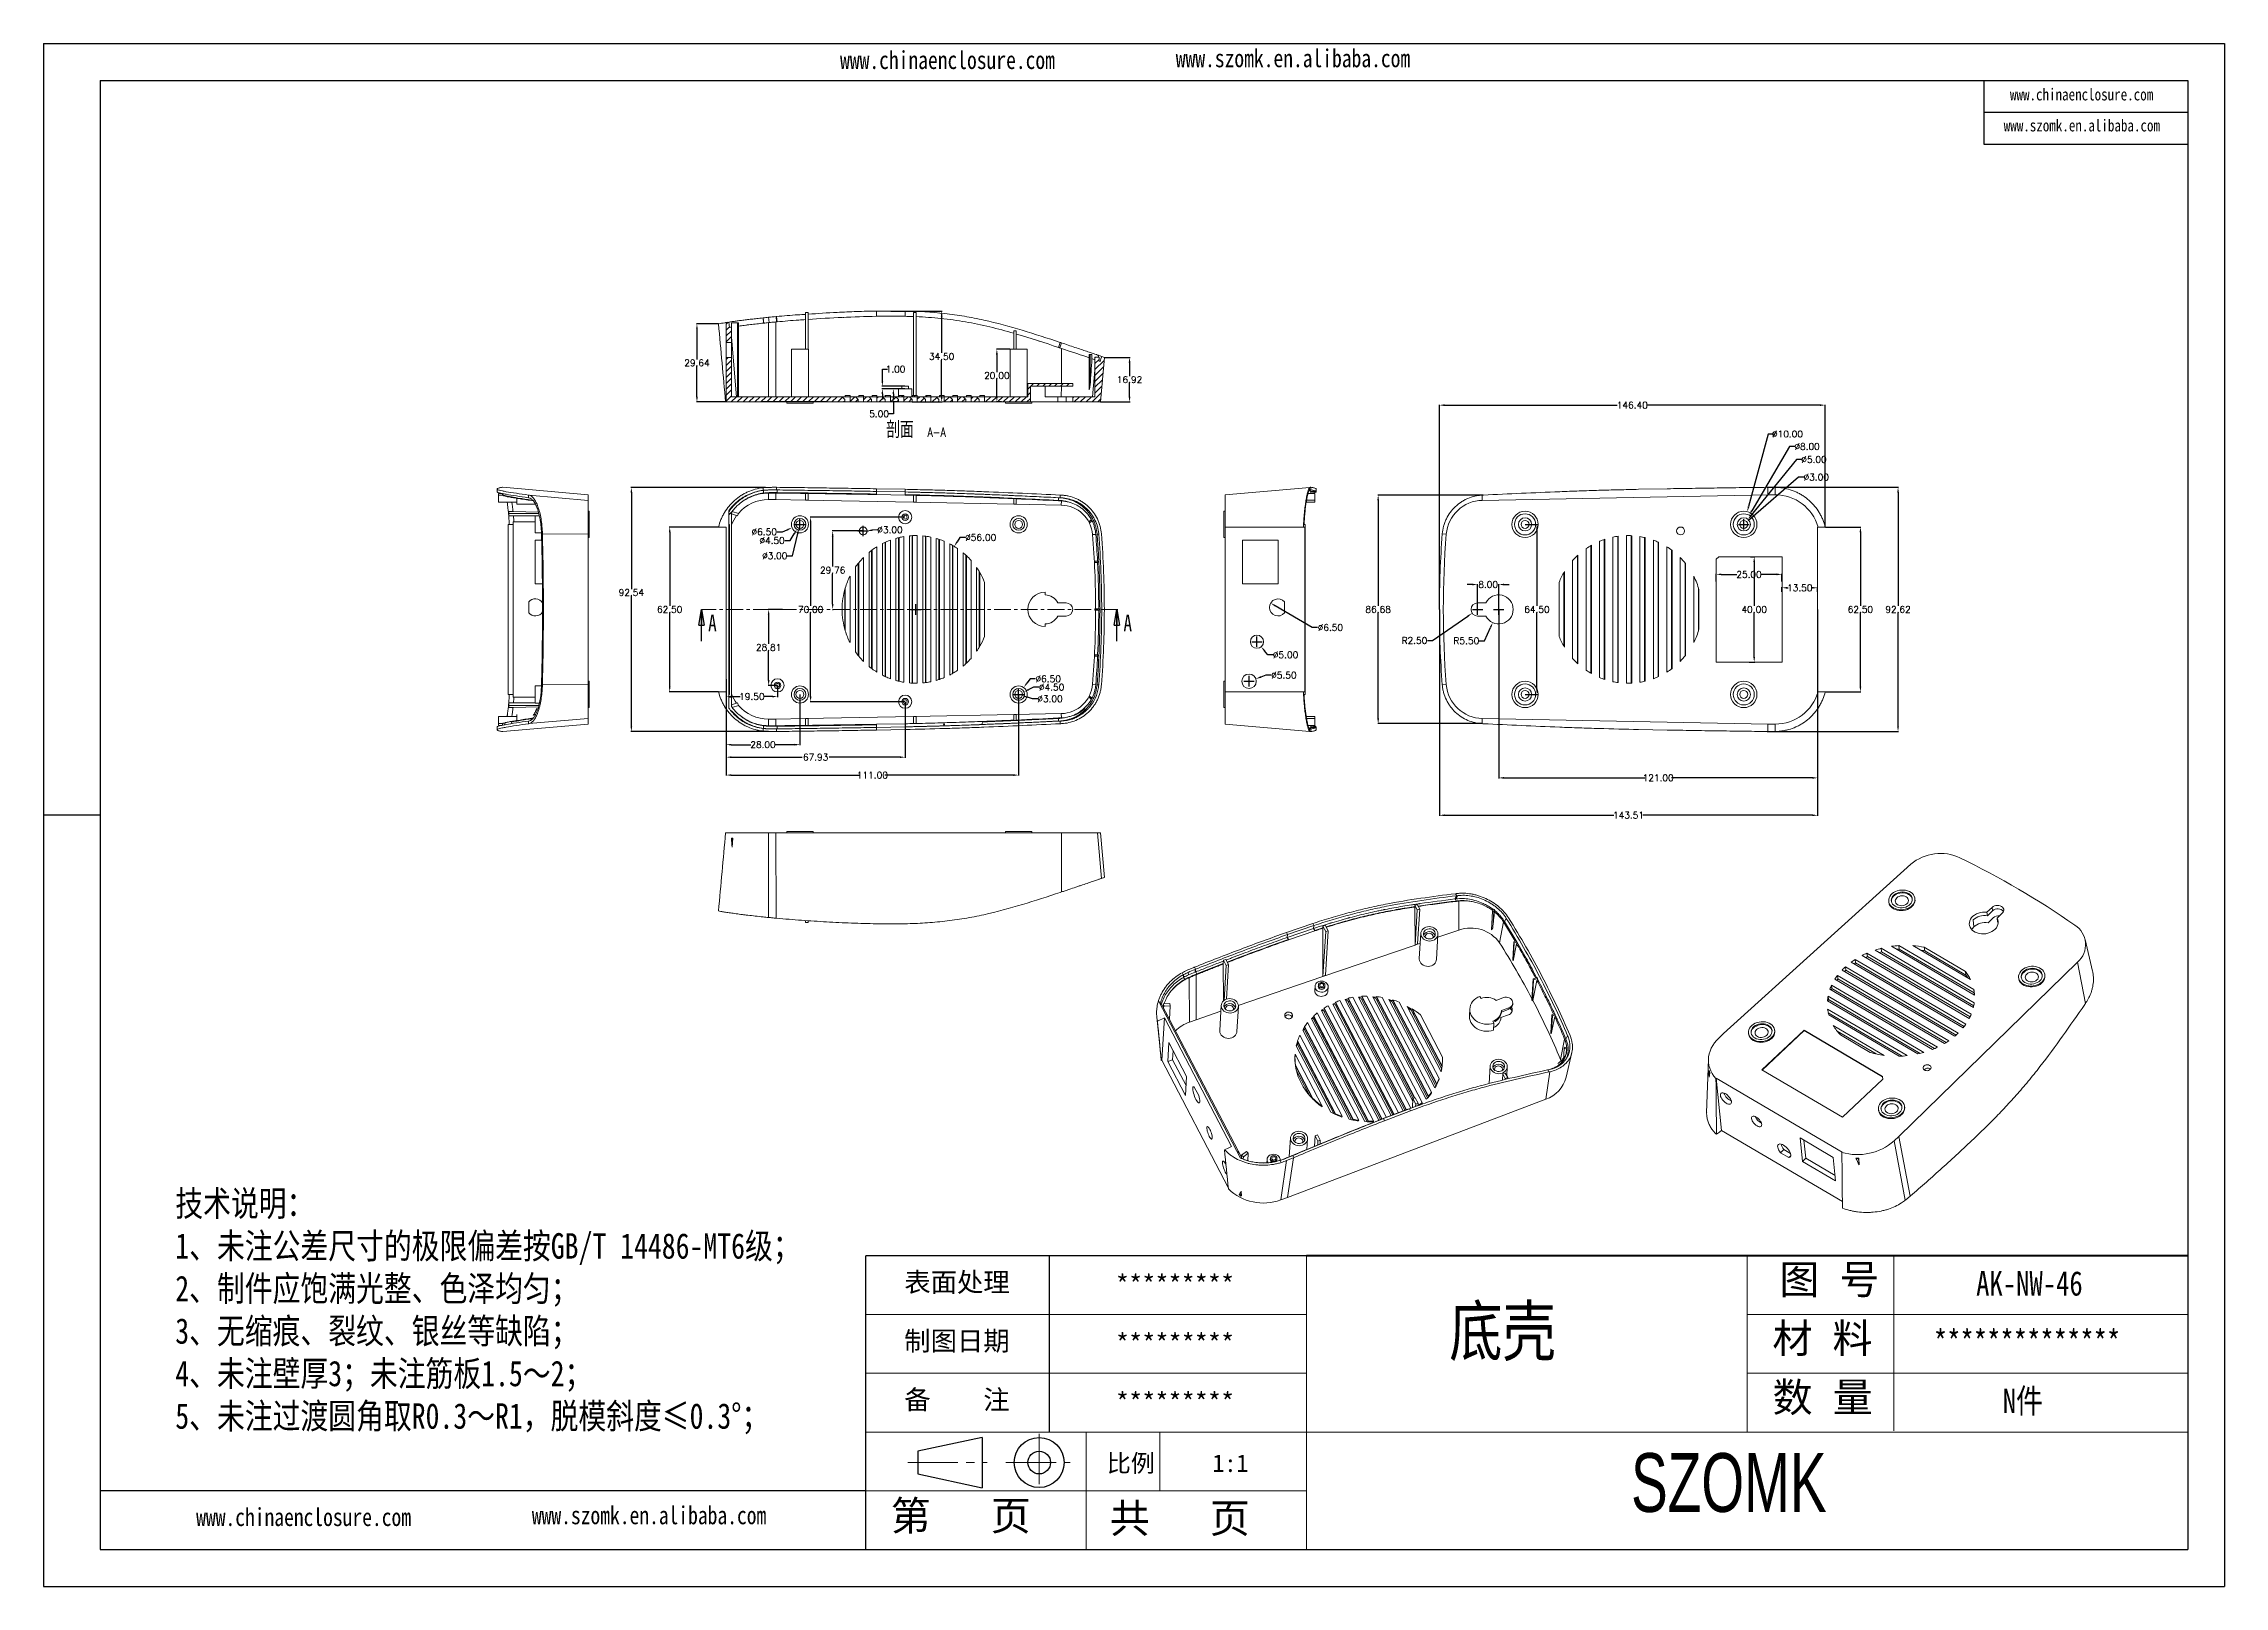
# Model space of a CAD drawing. Header units: inches. Extents: x 1181 to 2938, y 573 to 1158.
# Drawn here: x 1181 to 2009, y 573 to 1158 of the extents above; entities that cross this region are included whole.
import ezdxf

# ---------------------------------------------------------------- set-up
doc = ezdxf.new("R2010")
doc.units = ezdxf.units.IN
doc.linetypes.add('CENTER', pattern=[10.16, 6.35, -1.27, 1.27, -1.27])
doc.linetypes.add('CENTER2', pattern=[28.575, 19.05, -3.175, 3.175, -3.175])
doc.layers.add('文字', color=81, linetype='Continuous')
for name, color, linetype, lineweight in [('粗实线', 7, 'Continuous', 30), ('细实线', 3, 'Continuous', 9), ('细点划线', 2, 'CENTER2', 9)]:
    doc.layers.add(name, color=color, linetype=linetype, lineweight=lineweight)
doc.styles.add('SLDTEXTSTYLE0', font='TXT', dxfattribs={"width": 0.75})
doc.styles.add('SLDTEXTSTYLE1', font='TXT', dxfattribs={"width": 0.75, "bigfont": 'bigfont'})
doc.styles.add('SLDTEXTSTYLE3', font='TXT', dxfattribs={"width": 0.75, "bigfont": 'bigfont'})
doc.styles.get("Standard").update_dxf_attribs({"font": 'txt', "bigfont": 'gbcbig.shx'})
doc.styles.add('宋体', font='', dxfattribs={"width": 0.8, "height": 3.5})
doc.styles.add('长仿宋', font='', dxfattribs={"width": 0.7, "height": 4})
doc.styles.get('宋体').set_extended_font_data('SimSun')
doc.styles.get('长仿宋').set_extended_font_data('SimSun')
doc.dimstyles.new('2.5', dxfattribs={"dimtxt": 2.5, "dimasz": 2, "dimexe": 0.18, "dimexo": 0.0625, "dimgap": 0.09, "dimtad": 0, "dimtih": 1, "dimtoh": 1, "dimzin": 0, "dimdsep": 46, "dimtxsty": 'Standard', "dimcen": 2, "dimadec": 0, "dimazin": 0, "dimtfac": 1, "dimtofl": 0, "dimtmove": 0, "dimatfit": 3, "dimfxl": 1, "dimtolj": 1, "dimtzin": 0, "dimarcsym": 0})
pattern_1 = [(45, (962.826, 466.923), (-2.245064, 2.245064), [])]

msp = doc.modelspace()

# ---------------------------------------------------------------- texts
at = {"color": 7, "linetype": 'Continuous', "char_height": 6.35, "attachment_point": 1, "style": 'SLDTEXTSTYLE0'}
for insert in [(1433.253, 941.53), (1590.85, 941.53)]:
    msp.add_mtext('A', dxfattribs=dict(at, insert=insert))
at = {"char_height": 7.33053, "width": 4166.30665, "attachment_point": 1}
for s, insert in [('{\\fSimHei|b0|i0|c134|p49;表面处理}', (1507.687, 692.013)), ('{\\fSimHei|b0|i0|c134|p49;*********}', (1587.976, 691.071)), ('{\\fSimHei|b0|i0|c134|p49;制图日期}', (1507.687, 669.723)), ('{\\fSimHei|b0|i0|c134|p49;*********}', (1587.976, 668.781)), ('{\\fSimHei|b0|i0|c134|p49;备    注}', (1507.687, 647.433)), ('{\\fSimHei|b0|i0|c134|p49;*********}', (1587.976, 646.49))]:
    msp.add_mtext(s, dxfattribs=dict(at, insert=insert))
at = {"layer": '文字', "color": 0, "attachment_point": 1, "style": '宋体'}
for s, insert, char_height, width in [('www.chinaenclosure.com', (1483.306, 1155.267), 6.81091, 119.66116), ('www.szomk.en.alibaba.com', (1610.699, 1155.942), 6.81091, 119.66116), ('www.chinaenclosure.com', (1927.254, 1141.081), 4.54061, 79.7741), ('www.szomk.en.alibaba.com', (1924.881, 1129.323), 4.54061, 79.7741), ('{\\H1.111x;技术说明：\\P1、未注公差尺寸的极限偏差按GB/T 14486-MT6级；\\P2、制件应饱满光整、色泽均匀；\\P3、无缩痕、裂纹、银丝等缺陷；\\P4、未注壁厚3；未注筋板1.5～2；\\P5、未注过渡圆角取R0.3～R1，脱模斜度≤0.3%%D；}', (1231.048, 723.041), 8.70713, 317.14289), ('{\\H1.111x;AK-NW-46}', (1914.416, 692.517), 8.35884, 96.63763), ('底壳', (1714.435, 679.096), 18.5752, 237.47736), ('{\\H1.111x;**************}', (1898.338, 670.227), 8.35884, 96.63763), ('{\\H1.111x;N件}', (1924.527, 647.936), 8.35884, 96.63763), ('www.chinaenclosure.com', (1238.966, 602.656), 6.81091, 119.66116), ('www.szomk.en.alibaba.com', (1366.359, 603.33), 6.81091, 119.66116)]:
    msp.add_mtext(s, dxfattribs=dict(at, insert=insert, char_height=char_height, width=width))
at = {"layer": '粗实线', "insert": (1783.465, 623.487), "char_height": 22.29025, "width": 249.96311, "attachment_point": 1, "style": '长仿宋'}
msp.add_mtext('{\\fSTXinwei|b0|i0|c134|p2;SZOMK}', dxfattribs=at)
at = {"layer": '细实线', "color": 7, "attachment_point": 1}
for s, insert, char_height, width in [('{\\fSimSun|b0|i0|c134|p54;图 号}', (1839.759, 694.956), 11.14513, 55.72563), ('{\\fSimSun|b0|i0|c134|p54;材 料   }', (1837.116, 672.665), 11.14513, 55.72563), ('{\\fSimSun|b0|i0|c134|p54;数 量}', (1837.17, 650.265), 11.14513, 50.35508), ('{\\fSimSun|b0|i0|c134|p54;比例}', (1584.539, 623.027), 6.68708, 29.35418), ('{\\fSimSun|b0|i0|c134|p54;1:1}', (1624.592, 623.027), 6.68708, 29.35418), ('{\\fSimSun|b0|i0|c134|p54;第   页}', (1502.528, 605.347), 11.14513, 83.58844), ('{\\fSimSun|b0|i0|c134|p54; 共   页}', (1578.102, 604.4), 11.14513, 83.58844)]:
    msp.add_mtext(s, dxfattribs=dict(at, insert=insert, char_height=char_height, width=width))

# ---------------------------------------------------------------- blocks, each defined once
blk = doc.blocks.new('_CLOSED')
at = {"color": 0, "linetype": 'ByBlock', "lineweight": -2}
for p, q in [((-1, 0.166667), (0, 0)), ((-1, 0.166667), (-1, -0.166667)), ((0, 0), (-1, -0.166667)), ((0, 0), (-1, 0))]:
    blk.add_line(p, q, dxfattribs=at)
blk = doc.blocks.new('SW_NOTE_2')
at = {"color": 0, "linetype": 'Continuous', "lineweight": 0, "attachment_point": 2}
for s, insert, char_height, style in [('剖面', (8.33, 8.19), 6.35, 'SLDTEXTSTYLE1'), ('A-A', (22.23, 5.8), 3.5, 'SLDTEXTSTYLE3')]:
    blk.add_mtext(s, dxfattribs=dict(at, insert=insert, char_height=char_height, style=style))
blk = doc.blocks.new('*D87')
at = {"color": 0, "lineweight": -2}
for p, q in [((1437.13, 974.74), (1418.49, 974.74)), ((1418.67, 972.74), (1418.67, 944.83)), ((1418.67, 914.24), (1418.67, 942.15)), ((1437.13, 912.24), (1418.49, 912.24))]:
    blk.add_line(p, q, dxfattribs=at)
at = {"color": 0}
for points in [[(1418.33, 972.74), (1419, 972.74), (1418.67, 974.74)], [(1418.33, 914.24), (1419, 914.24), (1418.67, 912.24)]]:
    blk.add_solid(points, dxfattribs=at)
at = {"layer": 'Defpoints', "color": 0}
for p in [(1418.67, 974.74), (1437.19, 974.74), (1437.19, 912.24)]:
    blk.add_point(p, dxfattribs=at)
at = {"color": 0, "insert": (1418.67, 943.49), "char_height": 2.5, "attachment_point": 5}
blk.add_mtext('\\A1;62.50', dxfattribs=at)
blk = doc.blocks.new('*D88')
at = {"color": 0, "lineweight": -2}
for p, q in [((1455.06, 989.74), (1403.94, 989.74)), ((1404.12, 987.74), (1404.12, 951.23)), ((1404.12, 899.2), (1404.12, 948.55)), ((1456.12, 897.2), (1403.94, 897.2))]:
    blk.add_line(p, q, dxfattribs=at)
at = {"color": 0}
for points in [[(1403.79, 987.74), (1404.46, 987.74), (1404.12, 989.74)], [(1403.79, 899.2), (1404.46, 899.2), (1404.12, 897.2)]]:
    blk.add_solid(points, dxfattribs=at)
at = {"layer": 'Defpoints', "color": 0}
for p in [(1404.12, 989.74), (1455.13, 989.74), (1456.18, 897.2)]:
    blk.add_point(p, dxfattribs=at)
at = {"color": 0, "insert": (1404.12, 949.89), "char_height": 2.5, "attachment_point": 5}
blk.add_mtext('\\A1;92.54', dxfattribs=at)
blk = doc.blocks.new('*D89')
at = {"color": 0, "lineweight": -2}
for p, q in [((1440.08, 917.03), (1440.08, 910.25)), ((1442.08, 910.43), (1445.37, 910.43)), ((1457.58, 910.43), (1454.3, 910.43)), ((1459.58, 914.62), (1459.58, 910.25))]:
    blk.add_line(p, q, dxfattribs=at)
at = {"color": 0}
for points in [[(1442.08, 910.77), (1442.08, 910.1), (1440.08, 910.43)], [(1457.58, 910.77), (1457.58, 910.1), (1459.58, 910.43)]]:
    blk.add_solid(points, dxfattribs=at)
at = {"layer": 'Defpoints', "color": 0}
for p in [(1440.08, 917.1), (1459.58, 914.68), (1459.58, 910.43)]:
    blk.add_point(p, dxfattribs=at)
at = {"color": 0, "insert": (1449.83, 910.43), "char_height": 2.5, "attachment_point": 5}
blk.add_mtext('\\A1;19.50', dxfattribs=at)
blk = doc.blocks.new('*D90')
at = {"color": 0, "lineweight": -2}
for p, q in [((1440.08, 917.03), (1440.08, 892.01)), ((1468.08, 911.18), (1468.08, 892.01)), ((1442.08, 892.19), (1449.41, 892.19)), ((1466.08, 892.19), (1458.75, 892.19))]:
    blk.add_line(p, q, dxfattribs=at)
at = {"color": 0}
for points in [[(1442.08, 892.52), (1442.08, 891.85), (1440.08, 892.19)], [(1466.08, 892.52), (1466.08, 891.85), (1468.08, 892.19)]]:
    blk.add_solid(points, dxfattribs=at)
at = {"layer": 'Defpoints', "color": 0}
for p in [(1440.08, 917.1), (1468.08, 911.24), (1468.08, 892.19)]:
    blk.add_point(p, dxfattribs=at)
at = {"color": 0, "insert": (1454.08, 892.19), "char_height": 2.5, "attachment_point": 5}
blk.add_mtext('\\A1;28.00', dxfattribs=at)
blk = doc.blocks.new('*D92')
at = {"color": 0, "lineweight": -2}
for p, q in [((1440.08, 916.97), (1440.08, 887.26)), ((1508.01, 908.43), (1508.01, 887.26)), ((1442.08, 887.44), (1468.96, 887.44)), ((1506.01, 887.44), (1479.14, 887.44))]:
    blk.add_line(p, q, dxfattribs=at)
at = {"color": 0}
for points in [[(1442.08, 887.77), (1442.08, 887.11), (1440.08, 887.44)], [(1506.01, 887.77), (1506.01, 887.11), (1508.01, 887.44)]]:
    blk.add_solid(points, dxfattribs=at)
at = {"layer": 'Defpoints', "color": 0}
for p in [(1440.08, 917.03), (1508.01, 908.49), (1508.01, 887.44)]:
    blk.add_point(p, dxfattribs=at)
at = {"color": 0, "insert": (1474.05, 887.44), "char_height": 2.5, "attachment_point": 5}
blk.add_mtext('\\A1;67.93', dxfattribs=at)
blk = doc.blocks.new('*D93')
at = {"color": 0, "lineweight": -2}
for p, q in [((1440.08, 915.64), (1440.08, 880.47)), ((1551.08, 911.18), (1551.08, 880.47)), ((1442.08, 880.65), (1490.91, 880.65)), ((1549.08, 880.65), (1500.25, 880.65))]:
    blk.add_line(p, q, dxfattribs=at)
at = {"color": 0}
for points in [[(1442.08, 880.98), (1442.08, 880.32), (1440.08, 880.65)], [(1549.08, 880.98), (1549.08, 880.32), (1551.08, 880.65)]]:
    blk.add_solid(points, dxfattribs=at)
at = {"layer": 'Defpoints', "color": 0}
for p in [(1440.08, 915.7), (1551.08, 911.24), (1551.08, 880.65)]:
    blk.add_point(p, dxfattribs=at)
at = {"color": 0, "insert": (1495.58, 880.65), "char_height": 2.5, "attachment_point": 5}
blk.add_mtext('\\A1;111.00', dxfattribs=at)
blk = doc.blocks.new('*D94')
at = {"color": 0, "lineweight": -2}
for p, q in [((1461.44, 943.49), (1456.03, 943.49)), ((1456.21, 941.49), (1456.21, 930.43)), ((1456.21, 916.68), (1456.21, 927.75)), ((1459.52, 914.68), (1456.03, 914.68))]:
    blk.add_line(p, q, dxfattribs=at)
at = {"color": 0}
for points in [[(1455.87, 941.49), (1456.54, 941.49), (1456.21, 943.49)], [(1455.87, 916.68), (1456.54, 916.68), (1456.21, 914.68)]]:
    blk.add_solid(points, dxfattribs=at)
at = {"layer": 'Defpoints', "color": 0}
for p in [(1456.21, 943.49), (1461.5, 943.49), (1459.58, 914.68)]:
    blk.add_point(p, dxfattribs=at)
at = {"color": 0, "insert": (1456.21, 929.09), "char_height": 2.5, "attachment_point": 5}
blk.add_mtext('\\A1;28.81', dxfattribs=at)
blk = doc.blocks.new('*D96')
at = {"color": 0, "lineweight": -2}
for p, q in [((1492.02, 973.25), (1480.32, 973.25)), ((1480.5, 971.25), (1480.5, 959.71)), ((1480.5, 945.49), (1480.5, 957.03)), ((1480.48, 943.49), (1480.68, 943.49))]:
    blk.add_line(p, q, dxfattribs=at)
at = {"color": 0}
for points in [[(1480.17, 971.25), (1480.83, 971.25), (1480.5, 973.25)], [(1480.17, 945.49), (1480.83, 945.49), (1480.5, 943.49)]]:
    blk.add_solid(points, dxfattribs=at)
at = {"layer": 'Defpoints', "color": 0}
for p in [(1492.08, 973.25), (1480.42, 943.49), (1480.5, 943.49)]:
    blk.add_point(p, dxfattribs=at)
at = {"color": 0, "insert": (1480.5, 958.37), "char_height": 2.5, "attachment_point": 5}
blk.add_mtext('\\A1;29.76', dxfattribs=at)
blk = doc.blocks.new('*D97')
at = {"color": 0, "lineweight": -2}
for p, q in [((1528.74, 970.81), (1527.7, 969.11)), ((1530.74, 970.81), (1528.74, 970.81)), ((1510.08, 943.49), (1514.08, 943.49)), ((1512.08, 941.49), (1512.08, 945.49))]:
    blk.add_line(p, q, dxfattribs=at)
at = {"color": 0}
blk.add_solid([(1527.41, 969.28), (1527.98, 968.93), (1526.66, 967.4)], dxfattribs=at)
at = {"layer": 'Defpoints', "color": 0}
for p in [(1526.66, 967.4), (1497.5, 919.59)]:
    blk.add_point(p, dxfattribs=at)
at = {"color": 0, "insert": (1536.66, 970.81), "char_height": 2.5, "attachment_point": 5}
blk.add_mtext('\\A1;∅56.00', dxfattribs=at)
blk = doc.blocks.new('*D99')
at = {"color": 0, "lineweight": -2}
for p, q in [((1507.95, 978.49), (1471.95, 978.49)), ((1472.13, 976.49), (1472.13, 944.83)), ((1472.13, 910.49), (1472.13, 942.15)), ((1507.95, 908.49), (1471.95, 908.49))]:
    blk.add_line(p, q, dxfattribs=at)
at = {"color": 0}
for points in [[(1471.79, 976.49), (1472.46, 976.49), (1472.13, 978.49)], [(1471.79, 910.49), (1472.46, 910.49), (1472.13, 908.49)]]:
    blk.add_solid(points, dxfattribs=at)
at = {"layer": 'Defpoints', "color": 0}
for p in [(1472.13, 978.49), (1508.01, 978.49), (1508.01, 908.49)]:
    blk.add_point(p, dxfattribs=at)
at = {"color": 0, "insert": (1472.13, 943.49), "char_height": 2.5, "attachment_point": 5}
blk.add_mtext('\\A1;70.00', dxfattribs=at)
blk = doc.blocks.new('*D100')
at = {"color": 0, "lineweight": -2}
for p, q in [((1468.08, 973.74), (1468.08, 977.74)), ((1459.41, 972.89), (1461.41, 972.89)), ((1461.41, 972.89), (1463.25, 973.68)), ((1466.08, 975.74), (1470.08, 975.74))]:
    blk.add_line(p, q, dxfattribs=at)
at = {"color": 0}
blk.add_solid([(1463.12, 973.99), (1463.38, 973.37), (1465.09, 974.47)], dxfattribs=at)
at = {"layer": 'Defpoints', "color": 0}
for p in [(1471.07, 977.02), (1465.09, 974.47)]:
    blk.add_point(p, dxfattribs=at)
at = {"color": 0, "insert": (1454.53, 972.89), "char_height": 2.5, "attachment_point": 5}
blk.add_mtext('\\A1;∅6.50', dxfattribs=at)
blk = doc.blocks.new('*D101')
at = {"color": 0, "lineweight": -2}
for p, q in [((1468.08, 973.74), (1468.08, 977.74)), ((1462.4, 969.59), (1464.4, 969.59)), ((1464.4, 969.59), (1465.9, 972.1)), ((1466.08, 975.74), (1470.08, 975.74))]:
    blk.add_line(p, q, dxfattribs=at)
at = {"color": 0}
blk.add_solid([(1465.61, 972.27), (1466.18, 971.92), (1466.93, 973.81)], dxfattribs=at)
at = {"layer": 'Defpoints', "color": 0}
for p in [(1469.24, 977.67), (1466.93, 973.81)]:
    blk.add_point(p, dxfattribs=at)
at = {"color": 0, "insert": (1457.51, 969.59), "char_height": 2.5, "attachment_point": 5}
blk.add_mtext('\\A1;∅4.50', dxfattribs=at)
blk = doc.blocks.new('*D102')
at = {"color": 0, "lineweight": -2}
for p, q in [((1468.08, 973.74), (1468.08, 977.74)), ((1465.2, 963.85), (1467.26, 972.34)), ((1466.08, 975.74), (1470.08, 975.74)), ((1463.2, 963.85), (1465.2, 963.85))]:
    blk.add_line(p, q, dxfattribs=at)
at = {"color": 0}
blk.add_solid([(1466.93, 972.42), (1467.58, 972.26), (1467.73, 974.28)], dxfattribs=at)
at = {"layer": 'Defpoints', "color": 0}
for p in [(1468.43, 977.2), (1467.73, 974.28)]:
    blk.add_point(p, dxfattribs=at)
at = {"color": 0, "insert": (1458.52, 963.85), "char_height": 2.5, "attachment_point": 5}
blk.add_mtext('\\A1;∅3.00', dxfattribs=at)
blk = doc.blocks.new('*D103')
at = {"color": 0, "lineweight": -2}
for p, q in [((1490.08, 973.25), (1494.08, 973.25)), ((1492.08, 971.25), (1492.08, 975.25)), ((1497.56, 973.67), (1495.57, 973.52))]:
    blk.add_line(p, q, dxfattribs=at)
at = {"color": 0}
blk.add_solid([(1495.54, 973.85), (1495.6, 973.19), (1493.58, 973.36)], dxfattribs=at)
at = {"layer": 'Defpoints', "color": 0}
for p in [(1490.59, 973.13), (1493.58, 973.36)]:
    blk.add_point(p, dxfattribs=at)
at = {"color": 0, "insert": (1502.24, 973.67), "char_height": 2.5, "attachment_point": 5}
blk.add_mtext('\\A1;∅3.00', dxfattribs=at)
blk = doc.blocks.new('*D104')
at = {"color": 0, "lineweight": -2}
for p, q in [((1549.08, 911.24), (1553.08, 911.24)), ((1551.08, 909.24), (1551.08, 913.24)), ((1555.39, 917.17), (1554.17, 915.49)), ((1557.39, 917.17), (1555.39, 917.17))]:
    blk.add_line(p, q, dxfattribs=at)
at = {"color": 0}
blk.add_solid([(1553.9, 915.68), (1554.44, 915.29), (1552.99, 913.87)], dxfattribs=at)
at = {"layer": 'Defpoints', "color": 0}
for p in [(1552.99, 913.87), (1549.17, 908.61)]:
    blk.add_point(p, dxfattribs=at)
at = {"color": 0, "insert": (1562.28, 917.17), "char_height": 2.5, "attachment_point": 5}
blk.add_mtext('\\A1;∅6.50', dxfattribs=at)
blk = doc.blocks.new('*D105')
at = {"color": 0, "lineweight": -2}
for p, q in [((1549.08, 911.24), (1553.08, 911.24)), ((1551.08, 909.24), (1551.08, 913.24)), ((1556.71, 913.97), (1554.91, 913.1)), ((1558.71, 913.97), (1556.71, 913.97))]:
    blk.add_line(p, q, dxfattribs=at)
at = {"color": 0}
blk.add_solid([(1554.76, 913.4), (1555.05, 912.8), (1553.11, 912.22)], dxfattribs=at)
at = {"layer": 'Defpoints', "color": 0}
for p in [(1553.11, 912.22), (1549.06, 910.26)]:
    blk.add_point(p, dxfattribs=at)
at = {"color": 0, "insert": (1563.59, 913.97), "char_height": 2.5, "attachment_point": 5}
blk.add_mtext('\\A1;∅4.50', dxfattribs=at)
blk = doc.blocks.new('*D106')
at = {"color": 0, "lineweight": -2}
for p, q in [((1549.08, 911.24), (1553.08, 911.24)), ((1551.08, 909.24), (1551.08, 913.24)), ((1556.32, 909.57), (1554.42, 910.18)), ((1558.32, 909.57), (1556.32, 909.57))]:
    blk.add_line(p, q, dxfattribs=at)
at = {"color": 0}
blk.add_solid([(1554.52, 910.49), (1554.31, 909.86), (1552.51, 910.78)], dxfattribs=at)
at = {"layer": 'Defpoints', "color": 0}
for p in [(1549.65, 911.7), (1552.51, 910.78)]:
    blk.add_point(p, dxfattribs=at)
at = {"color": 0, "insert": (1562.99, 909.57), "char_height": 2.5, "attachment_point": 5}
blk.add_mtext('\\A1;∅3.00', dxfattribs=at)
blk = doc.blocks.new('*D107')
at = {"color": 0, "lineweight": -2}
for p, q in [((1743.31, 975.74), (1747.93, 975.74)), ((1747.75, 973.74), (1747.75, 944.83)), ((1747.75, 913.24), (1747.75, 942.15)), ((1743.31, 911.24), (1747.93, 911.24))]:
    blk.add_line(p, q, dxfattribs=at)
at = {"color": 0}
for points in [[(1747.42, 973.74), (1748.09, 973.74), (1747.75, 975.74)], [(1747.42, 913.24), (1748.09, 913.24), (1747.75, 911.24)]]:
    blk.add_solid(points, dxfattribs=at)
at = {"layer": 'Defpoints', "color": 0}
for p in [(1743.24, 975.74), (1743.24, 911.24), (1747.75, 911.24)]:
    blk.add_point(p, dxfattribs=at)
at = {"color": 0, "insert": (1747.75, 943.49), "char_height": 2.5, "attachment_point": 5}
blk.add_mtext('\\A1;64.50', dxfattribs=at)
blk = doc.blocks.new('*D109')
at = {"color": 0, "lineweight": -2}
for p, q in [((1828.81, 963.49), (1830.37, 963.49)), ((1830.19, 961.49), (1830.19, 944.83)), ((1830.19, 925.49), (1830.19, 942.15)), ((1828.31, 923.49), (1830.37, 923.49))]:
    blk.add_line(p, q, dxfattribs=at)
at = {"color": 0}
for points in [[(1829.86, 961.49), (1830.53, 961.49), (1830.19, 963.49)], [(1829.86, 925.49), (1830.53, 925.49), (1830.19, 923.49)]]:
    blk.add_solid(points, dxfattribs=at)
at = {"layer": 'Defpoints', "color": 0}
for p in [(1828.74, 963.49), (1830.19, 963.49), (1828.24, 923.49)]:
    blk.add_point(p, dxfattribs=at)
at = {"color": 0, "insert": (1830.19, 943.49), "char_height": 2.5, "attachment_point": 5}
blk.add_mtext('\\A1;40.00', dxfattribs=at)
blk = doc.blocks.new('*D110')
at = {"color": 0, "lineweight": -2}
for p, q in [((1815.74, 954.02), (1815.74, 956.96)), ((1817.74, 956.78), (1823.57, 956.78)), ((1838.74, 956.78), (1832.92, 956.78)), ((1840.74, 954.02), (1840.74, 956.96))]:
    blk.add_line(p, q, dxfattribs=at)
at = {"color": 0}
for points in [[(1817.74, 957.12), (1817.74, 956.45), (1815.74, 956.78)], [(1838.74, 957.12), (1838.74, 956.45), (1840.74, 956.78)]]:
    blk.add_solid(points, dxfattribs=at)
at = {"layer": 'Defpoints', "color": 0}
for p in [(1815.74, 956.78), (1815.74, 953.95), (1840.74, 953.95)]:
    blk.add_point(p, dxfattribs=at)
at = {"color": 0, "insert": (1828.24, 956.78), "char_height": 2.5, "attachment_point": 5}
blk.add_mtext('\\A1;25.00', dxfattribs=at)
blk = doc.blocks.new('*D111')
at = {"color": 0, "lineweight": -2}
for p, q in [((1840.74, 950.2), (1840.74, 951.87)), ((1842.74, 951.69), (1843.03, 951.69)), ((1852.24, 951.69), (1851.96, 951.69)), ((1854.24, 950.2), (1854.24, 951.87))]:
    blk.add_line(p, q, dxfattribs=at)
at = {"color": 0}
for points in [[(1842.74, 952.02), (1842.74, 951.35), (1840.74, 951.69)], [(1852.24, 952.02), (1852.24, 951.35), (1854.24, 951.69)]]:
    blk.add_solid(points, dxfattribs=at)
at = {"layer": 'Defpoints', "color": 0}
for p in [(1854.24, 951.69), (1840.74, 950.14), (1854.24, 950.14)]:
    blk.add_point(p, dxfattribs=at)
at = {"color": 0, "insert": (1847.49, 951.69), "char_height": 2.5, "attachment_point": 5}
blk.add_mtext('\\A1;13.50', dxfattribs=at)
blk = doc.blocks.new('*D112')
at = {"color": 0, "lineweight": -2}
for p, q in [((1847.06, 993.65), (1828.9, 978.02)), ((1849.06, 993.65), (1847.06, 993.65)), ((1826.24, 973.74), (1826.24, 977.74)), ((1824.24, 975.74), (1828.24, 975.74))]:
    blk.add_line(p, q, dxfattribs=at)
at = {"color": 0}
blk.add_solid([(1828.68, 978.28), (1829.11, 977.77), (1827.38, 976.72)], dxfattribs=at)
at = {"layer": 'Defpoints', "color": 0}
for p in [(1827.38, 976.72), (1825.11, 974.76)]:
    blk.add_point(p, dxfattribs=at)
at = {"color": 0, "insert": (1853.74, 993.65), "char_height": 2.5, "attachment_point": 5}
blk.add_mtext('\\A1;∅3.00', dxfattribs=at)
blk = doc.blocks.new('*D113')
at = {"color": 0, "lineweight": -2}
for p, q in [((1846.2, 1000.34), (1829.08, 979.24)), ((1848.2, 1000.34), (1846.2, 1000.34)), ((1826.24, 973.74), (1826.24, 977.74)), ((1824.24, 975.74), (1828.24, 975.74))]:
    blk.add_line(p, q, dxfattribs=at)
at = {"color": 0}
blk.add_solid([(1828.82, 979.45), (1829.34, 979.03), (1827.82, 977.68)], dxfattribs=at)
at = {"layer": 'Defpoints', "color": 0}
for p in [(1827.82, 977.68), (1824.67, 973.8)]:
    blk.add_point(p, dxfattribs=at)
at = {"color": 0, "insert": (1852.88, 1000.34), "char_height": 2.5, "attachment_point": 5}
blk.add_mtext('\\A1;∅5.00', dxfattribs=at)
blk = doc.blocks.new('*D114')
at = {"color": 0, "lineweight": -2}
for p, q in [((1843.58, 1005.28), (1829.28, 980.92)), ((1845.58, 1005.28), (1843.58, 1005.28)), ((1826.24, 973.74), (1826.24, 977.74)), ((1824.24, 975.74), (1828.24, 975.74))]:
    blk.add_line(p, q, dxfattribs=at)
at = {"color": 0}
blk.add_solid([(1828.99, 981.08), (1829.57, 980.75), (1828.27, 979.19)], dxfattribs=at)
at = {"layer": 'Defpoints', "color": 0}
for p in [(1828.27, 979.19), (1824.22, 972.29)]:
    blk.add_point(p, dxfattribs=at)
at = {"color": 0, "insert": (1850.26, 1005.28), "char_height": 2.5, "attachment_point": 5}
blk.add_mtext('\\A1;∅8.00', dxfattribs=at)
blk = doc.blocks.new('*D115')
at = {"color": 0, "lineweight": -2}
for p, q in [((1835.51, 1010.02), (1828.07, 982.5)), ((1837.51, 1010.02), (1835.51, 1010.02)), ((1826.24, 973.74), (1826.24, 977.74)), ((1824.24, 975.74), (1828.24, 975.74))]:
    blk.add_line(p, q, dxfattribs=at)
at = {"color": 0}
blk.add_solid([(1827.75, 982.59), (1828.39, 982.41), (1827.55, 980.57)], dxfattribs=at)
at = {"layer": 'Defpoints', "color": 0}
for p in [(1827.55, 980.57), (1824.94, 970.91)]:
    blk.add_point(p, dxfattribs=at)
at = {"color": 0, "insert": (1842.81, 1010.02), "char_height": 2.5, "attachment_point": 5}
blk.add_mtext('\\A1;∅10.00', dxfattribs=at)
blk = doc.blocks.new('*D116')
at = {"color": 0, "lineweight": -2}
for p, q in [((1733.24, 943.43), (1733.24, 879.41)), ((1854.24, 932.78), (1854.24, 879.41)), ((1735.24, 879.59), (1788.65, 879.59)), ((1852.24, 879.59), (1798.83, 879.59))]:
    blk.add_line(p, q, dxfattribs=at)
at = {"color": 0}
for points in [[(1735.24, 879.93), (1735.24, 879.26), (1733.24, 879.59)], [(1852.24, 879.93), (1852.24, 879.26), (1854.24, 879.59)]]:
    blk.add_solid(points, dxfattribs=at)
at = {"layer": 'Defpoints', "color": 0}
for p in [(1733.24, 943.49), (1854.24, 932.84), (1854.24, 879.59)]:
    blk.add_point(p, dxfattribs=at)
at = {"color": 0, "insert": (1793.74, 879.59), "char_height": 2.5, "attachment_point": 5}
blk.add_mtext('\\A1;121.00', dxfattribs=at)
blk = doc.blocks.new('*D117')
at = {"color": 0, "lineweight": -2}
for p, q in [((1723.24, 952.93), (1721.24, 952.93)), ((1725.24, 943.55), (1725.24, 953.11)), ((1733.24, 943.55), (1733.24, 953.11)), ((1735.24, 952.93), (1737.24, 952.93))]:
    blk.add_line(p, q, dxfattribs=at)
at = {"color": 0}
for points in [[(1723.24, 953.26), (1723.24, 952.6), (1725.24, 952.93)], [(1735.24, 953.26), (1735.24, 952.6), (1733.24, 952.93)]]:
    blk.add_solid(points, dxfattribs=at)
at = {"layer": 'Defpoints', "color": 0}
for p in [(1725.24, 952.93), (1725.24, 943.49), (1733.24, 943.49)]:
    blk.add_point(p, dxfattribs=at)
at = {"color": 0, "insert": (1729.24, 952.93), "char_height": 2.5, "attachment_point": 5}
blk.add_mtext('\\A1;8.00', dxfattribs=at)
blk = doc.blocks.new('*D118')
at = {"color": 0, "lineweight": -2}
for p, q in [((1723.24, 943.49), (1727.24, 943.49)), ((1725.24, 941.49), (1725.24, 945.49)), ((1708.16, 931.67), (1721.54, 940.93)), ((1706.16, 931.67), (1708.16, 931.67))]:
    blk.add_line(p, q, dxfattribs=at)
at = {"color": 0}
blk.add_solid([(1721.35, 941.2), (1721.73, 940.66), (1723.19, 942.07)], dxfattribs=at)
at = {"layer": 'Defpoints', "color": 0}
for p in [(1725.24, 943.49), (1723.19, 942.07)]:
    blk.add_point(p, dxfattribs=at)
at = {"color": 0, "insert": (1701.27, 931.67), "char_height": 2.5, "attachment_point": 5}
blk.add_mtext('\\A1;R2.50', dxfattribs=at)
blk = doc.blocks.new('*D119')
at = {"color": 0, "lineweight": -2}
for p, q in [((1731.24, 943.49), (1735.24, 943.49)), ((1733.24, 941.49), (1733.24, 945.49)), ((1727.84, 931.61), (1730.14, 936.66)), ((1725.84, 931.61), (1727.84, 931.61))]:
    blk.add_line(p, q, dxfattribs=at)
at = {"color": 0}
blk.add_solid([(1729.84, 936.8), (1730.44, 936.53), (1730.97, 938.48)], dxfattribs=at)
at = {"layer": 'Defpoints', "color": 0}
for p in [(1733.24, 943.49), (1730.97, 938.48)]:
    blk.add_point(p, dxfattribs=at)
at = {"color": 0, "insert": (1720.96, 931.61), "char_height": 2.5, "attachment_point": 5}
blk.add_mtext('\\A1;R5.50', dxfattribs=at)
blk = doc.blocks.new('*D120')
at = {"color": 0, "lineweight": -2}
for p, q in [((1727.4, 986.84), (1687.32, 986.84)), ((1687.5, 984.84), (1687.5, 944.84)), ((1687.5, 902.16), (1687.5, 942.16)), ((1726.92, 900.16), (1687.32, 900.16))]:
    blk.add_line(p, q, dxfattribs=at)
at = {"color": 0}
for points in [[(1687.17, 984.84), (1687.83, 984.84), (1687.5, 986.84)], [(1687.17, 902.16), (1687.83, 902.16), (1687.5, 900.16)]]:
    blk.add_solid(points, dxfattribs=at)
at = {"layer": 'Defpoints', "color": 0}
for p in [(1687.5, 986.84), (1727.47, 986.84), (1726.98, 900.16)]:
    blk.add_point(p, dxfattribs=at)
at = {"color": 0, "insert": (1687.5, 943.5), "char_height": 2.5, "attachment_point": 5}
blk.add_mtext('\\A1;86.68', dxfattribs=at)
blk = doc.blocks.new('*D121')
at = {"color": 0, "lineweight": -2}
for p, q in [((1710.73, 943.43), (1710.73, 865.23)), ((1854.24, 943.43), (1854.24, 865.23)), ((1712.73, 865.41), (1776.98, 865.41)), ((1852.24, 865.41), (1787.99, 865.41))]:
    blk.add_line(p, q, dxfattribs=at)
at = {"color": 0}
for points in [[(1712.73, 865.74), (1712.73, 865.08), (1710.73, 865.41)], [(1852.24, 865.74), (1852.24, 865.08), (1854.24, 865.41)]]:
    blk.add_solid(points, dxfattribs=at)
at = {"layer": 'Defpoints', "color": 0}
for p in [(1710.73, 943.49), (1854.24, 943.49), (1854.24, 865.41)]:
    blk.add_point(p, dxfattribs=at)
at = {"color": 0, "insert": (1782.49, 865.41), "char_height": 2.5, "attachment_point": 5}
blk.add_mtext('\\A1;143.51', dxfattribs=at)
blk = doc.blocks.new('*D122')
at = {"color": 0, "lineweight": -2}
for p, q in [((1710.73, 943.49), (1710.73, 1021.14)), ((1712.73, 1020.96), (1778.22, 1020.96)), ((1855.13, 1020.96), (1789.65, 1020.96)), ((1857.13, 974.8), (1857.13, 1021.14))]:
    blk.add_line(p, q, dxfattribs=at)
at = {"color": 0}
for points in [[(1712.73, 1021.29), (1712.73, 1020.63), (1710.73, 1020.96)], [(1855.13, 1021.29), (1855.13, 1020.63), (1857.13, 1020.96)]]:
    blk.add_solid(points, dxfattribs=at)
at = {"layer": 'Defpoints', "color": 0}
for p in [(1710.73, 1020.96), (1857.13, 974.74), (1710.73, 943.43)]:
    blk.add_point(p, dxfattribs=at)
at = {"color": 0, "insert": (1783.93, 1020.96), "char_height": 2.5, "attachment_point": 5}
blk.add_mtext('\\A1;146.40', dxfattribs=at)
blk = doc.blocks.new('*D123')
at = {"color": 0, "lineweight": -2}
for p, q in [((1857.2, 974.74), (1870.68, 974.74)), ((1870.5, 972.74), (1870.5, 944.83)), ((1870.5, 914.24), (1870.5, 942.15)), ((1857.2, 912.24), (1870.68, 912.24))]:
    blk.add_line(p, q, dxfattribs=at)
at = {"color": 0}
for points in [[(1870.17, 972.74), (1870.84, 972.74), (1870.5, 974.74)], [(1870.17, 914.24), (1870.84, 914.24), (1870.5, 912.24)]]:
    blk.add_solid(points, dxfattribs=at)
at = {"layer": 'Defpoints', "color": 0}
for p in [(1857.13, 974.74), (1857.13, 912.24), (1870.5, 912.24)]:
    blk.add_point(p, dxfattribs=at)
at = {"color": 0, "insert": (1870.5, 943.49), "char_height": 2.5, "attachment_point": 5}
blk.add_mtext('\\A1;62.50', dxfattribs=at)
blk = doc.blocks.new('*D124')
at = {"color": 0, "lineweight": -2}
for p, q in [((1583.65, 1039.09), (1593.34, 1039.09)), ((1593.16, 1037.09), (1593.16, 1031.97)), ((1593.16, 1024.16), (1593.16, 1029.29)), ((1582.17, 1022.16), (1593.34, 1022.16))]:
    blk.add_line(p, q, dxfattribs=at)
at = {"color": 0}
for points in [[(1592.82, 1037.09), (1593.49, 1037.09), (1593.16, 1039.09)], [(1592.82, 1024.16), (1593.49, 1024.16), (1593.16, 1022.16)]]:
    blk.add_solid(points, dxfattribs=at)
at = {"layer": 'Defpoints', "color": 0}
for p in [(1583.59, 1039.09), (1593.16, 1039.09), (1582.11, 1022.16)]:
    blk.add_point(p, dxfattribs=at)
at = {"color": 0, "insert": (1593.16, 1030.63), "char_height": 2.5, "attachment_point": 5}
blk.add_mtext('\\A1;16.92', dxfattribs=at)
blk = doc.blocks.new('*D125')
at = {"color": 0, "lineweight": -2}
for p, q in [((1437.13, 1051.8), (1428.82, 1051.8)), ((1429, 1049.8), (1429, 1038.32)), ((1429, 1024.16), (1429, 1035.64)), ((1439.81, 1022.16), (1428.82, 1022.16))]:
    blk.add_line(p, q, dxfattribs=at)
at = {"color": 0}
for points in [[(1428.67, 1049.8), (1429.33, 1049.8), (1429, 1051.8)], [(1428.67, 1024.16), (1429.33, 1024.16), (1429, 1022.16)]]:
    blk.add_solid(points, dxfattribs=at)
at = {"layer": 'Defpoints', "color": 0}
for p in [(1429, 1051.8), (1437.19, 1051.8), (1439.88, 1022.16)]:
    blk.add_point(p, dxfattribs=at)
at = {"color": 0, "insert": (1429, 1036.98), "char_height": 2.5, "attachment_point": 5}
blk.add_mtext('\\A1;29.64', dxfattribs=at)
blk = doc.blocks.new('*D126')
at = {"color": 0, "lineweight": -2}
for p, q in [((1502.6, 1056.66), (1522.04, 1056.66)), ((1521.86, 1054.66), (1521.86, 1040.75)), ((1521.86, 1024.16), (1521.86, 1038.07)), ((1510.67, 1022.16), (1522.04, 1022.16))]:
    blk.add_line(p, q, dxfattribs=at)
at = {"color": 0}
for points in [[(1521.52, 1054.66), (1522.19, 1054.66), (1521.86, 1056.66)], [(1521.52, 1024.16), (1522.19, 1024.16), (1521.86, 1022.16)]]:
    blk.add_solid(points, dxfattribs=at)
at = {"layer": 'Defpoints', "color": 0}
for p in [(1502.54, 1056.66), (1521.86, 1056.66), (1510.61, 1022.16)]:
    blk.add_point(p, dxfattribs=at)
at = {"color": 0, "insert": (1521.86, 1039.41), "char_height": 2.5, "attachment_point": 5}
blk.add_mtext('\\A1;34.50', dxfattribs=at)
blk = doc.blocks.new('*D127')
at = {"color": 0, "lineweight": -2}
for p, q in [((1547.77, 1042.16), (1542.63, 1042.16)), ((1542.81, 1040.16), (1542.81, 1033.5)), ((1542.81, 1024.16), (1542.81, 1030.82)), ((1544.63, 1022.16), (1542.63, 1022.16))]:
    blk.add_line(p, q, dxfattribs=at)
at = {"color": 0}
for points in [[(1542.48, 1040.16), (1543.14, 1040.16), (1542.81, 1042.16)], [(1542.48, 1024.16), (1543.14, 1024.16), (1542.81, 1022.16)]]:
    blk.add_solid(points, dxfattribs=at)
at = {"layer": 'Defpoints', "color": 0}
for p in [(1542.81, 1042.16), (1547.83, 1042.16), (1544.7, 1022.16)]:
    blk.add_point(p, dxfattribs=at)
at = {"color": 0, "insert": (1542.81, 1032.16), "char_height": 2.5, "attachment_point": 5}
blk.add_mtext('\\A1;20.00', dxfattribs=at)
blk = doc.blocks.new('*D128')
at = {"color": 0, "lineweight": -2}
for p, q in [((1505.44, 1027.16), (1503.36, 1027.16)), ((1505.44, 1022.16), (1503.36, 1022.16)), ((1503.54, 1025.16), (1503.54, 1024.16)), ((1503.54, 1022.16), (1503.54, 1017.64)), ((1503.54, 1017.64), (1501.54, 1017.64))]:
    blk.add_line(p, q, dxfattribs=at)
at = {"color": 0}
for points in [[(1503.21, 1025.16), (1503.87, 1025.16), (1503.54, 1027.16)], [(1503.21, 1024.16), (1503.87, 1024.16), (1503.54, 1022.16)]]:
    blk.add_solid(points, dxfattribs=at)
at = {"layer": 'Defpoints', "color": 0}
for p in [(1503.54, 1027.16), (1505.5, 1027.16), (1505.5, 1022.16)]:
    blk.add_point(p, dxfattribs=at)
at = {"color": 0, "insert": (1498.12, 1017.64), "char_height": 2.5, "attachment_point": 5}
blk.add_mtext('\\A1;5.00', dxfattribs=at)
blk = doc.blocks.new('*D129')
at = {"color": 0, "lineweight": -2}
for p, q in [((1499.36, 1030.16), (1499.36, 1034.61)), ((1499.36, 1034.61), (1501.36, 1034.61)), ((1507.95, 1028.16), (1499.18, 1028.16)), ((1507.95, 1027.16), (1499.18, 1027.16)), ((1499.36, 1025.16), (1499.36, 1023.16))]:
    blk.add_line(p, q, dxfattribs=at)
at = {"color": 0}
for points in [[(1499.03, 1030.16), (1499.69, 1030.16), (1499.36, 1028.16)], [(1499.03, 1025.16), (1499.69, 1025.16), (1499.36, 1027.16)]]:
    blk.add_solid(points, dxfattribs=at)
at = {"layer": 'Defpoints', "color": 0}
for p in [(1499.36, 1028.16), (1508.01, 1028.16), (1508.01, 1027.16)]:
    blk.add_point(p, dxfattribs=at)
at = {"color": 0, "insert": (1504.37, 1034.61), "char_height": 2.5, "attachment_point": 5}
blk.add_mtext('\\A1;1.00', dxfattribs=at)
blk = doc.blocks.new('*D130')
at = {"color": 0, "lineweight": -2}
for p, q in [((1639.5, 931.24), (1643.5, 931.24)), ((1641.5, 929.24), (1641.5, 933.24)), ((1645.68, 926.26), (1644.39, 927.8)), ((1647.68, 926.26), (1645.68, 926.26))]:
    blk.add_line(p, q, dxfattribs=at)
at = {"color": 0}
blk.add_solid([(1644.65, 928.01), (1644.14, 927.58), (1643.11, 929.33)], dxfattribs=at)
at = {"layer": 'Defpoints', "color": 0}
for p in [(1639.89, 933.16), (1643.11, 929.33)]:
    blk.add_point(p, dxfattribs=at)
at = {"color": 0, "insert": (1652.35, 926.26), "char_height": 2.5, "attachment_point": 5}
blk.add_mtext('\\A1;∅5.00', dxfattribs=at)
blk = doc.blocks.new('*D131')
at = {"color": 0, "lineweight": -2}
for p, q in [((1636.5, 916.24), (1640.5, 916.24)), ((1638.5, 914.24), (1638.5, 918.24)), ((1644.85, 918.53), (1642.97, 917.85)), ((1646.85, 918.53), (1644.85, 918.53))]:
    blk.add_line(p, q, dxfattribs=at)
at = {"color": 0}
blk.add_solid([(1642.86, 918.17), (1643.08, 917.54), (1641.09, 917.17)], dxfattribs=at)
at = {"layer": 'Defpoints', "color": 0}
for p in [(1635.91, 915.31), (1641.09, 917.17)]:
    blk.add_point(p, dxfattribs=at)
at = {"color": 0, "insert": (1651.73, 918.53), "char_height": 2.5, "attachment_point": 5}
blk.add_mtext('\\A1;∅5.50', dxfattribs=at)
blk = doc.blocks.new('*D132')
at = {"color": 0, "lineweight": -2}
for p, q in [((1662.48, 936.61), (1648.42, 944.87)), ((1664.48, 936.61), (1662.48, 936.61))]:
    blk.add_line(p, q, dxfattribs=at)
at = {"color": 0}
blk.add_solid([(1648.59, 945.16), (1648.25, 944.59), (1646.7, 945.89)], dxfattribs=at)
at = {"layer": 'Defpoints', "color": 0}
for p in [(1646.7, 945.89), (1652.3, 942.59)]:
    blk.add_point(p, dxfattribs=at)
at = {"color": 0, "insert": (1669.37, 936.61), "char_height": 2.5, "attachment_point": 5}
blk.add_mtext('\\A1;∅6.50', dxfattribs=at)
blk = doc.blocks.new('*D133')
at = {"color": 0, "lineweight": -2}
for p, q in [((1835.15, 989.8), (1884.96, 989.8)), ((1884.78, 987.8), (1884.78, 944.83)), ((1884.78, 899.18), (1884.78, 942.15)), ((1835.15, 897.18), (1884.96, 897.18))]:
    blk.add_line(p, q, dxfattribs=at)
at = {"color": 0}
for points in [[(1884.44, 987.8), (1885.11, 987.8), (1884.78, 989.8)], [(1884.44, 899.18), (1885.11, 899.18), (1884.78, 897.18)]]:
    blk.add_solid(points, dxfattribs=at)
at = {"layer": 'Defpoints', "color": 0}
for p in [(1835.08, 989.8), (1884.78, 989.8), (1835.08, 897.18)]:
    blk.add_point(p, dxfattribs=at)
at = {"color": 0, "insert": (1884.78, 943.49), "char_height": 2.5, "attachment_point": 5}
blk.add_mtext('\\A1;92.62', dxfattribs=at)

# ---------------------------------------------------------------- dimensions: what is measured, and where the dimension line sits
for base, p1, p2, picture, middle in [((1429.001, 1051.802), (1439.876, 1022.164), (1437.19, 1051.802), '*D125', (1429.001, 1036.983)), ((1521.855, 1056.664), (1510.609, 1022.164), (1502.537, 1056.664), '*D126', (1521.855, 1039.414)), ((1542.811, 1042.164), (1544.695, 1022.164), (1547.831, 1042.164), '*D127', (1542.811, 1032.164)), ((1593.158, 1039.088), (1582.111, 1022.164), (1583.592, 1039.088), '*D124', (1593.158, 1030.626)), ((1687.499, 986.843), (1726.982, 900.164), (1727.465, 986.843), '*D120', (1687.499, 943.503)), ((1884.778, 989.803), (1835.084, 897.18), (1835.084, 989.803), '*D133', (1884.778, 943.491)), ((1418.666, 974.741), (1437.19, 912.241), (1437.19, 974.741), '*D87', (1418.666, 943.491)), ((1480.499, 943.491), (1492.081, 973.247), (1480.422, 943.491), '*D96', (1480.499, 958.369)), ((1747.753, 911.241), (1743.243, 975.741), (1743.243, 911.241), '*D107', (1747.753, 943.491)), ((1870.502, 912.241), (1857.134, 974.741), (1857.134, 912.241), '*D123', (1870.502, 943.491)), ((1830.192, 963.491), (1828.243, 923.491), (1828.743, 963.491), '*D109', (1830.192, 943.491)), ((1456.206, 943.491), (1459.581, 914.68), (1461.503, 943.491), '*D94', (1456.206, 929.086))]:
    dim = msp.add_linear_dim(base=base, p1=p1, p2=p2, angle=90, dimstyle='2.5')
    dim.commit()
    dim.dimension.update_dxf_attribs({"geometry": picture, "text_midpoint": middle})
for base, p1, p2, picture, middle in [((1499.36, 1028.164), (1508.014, 1027.164), (1508.014, 1028.164), '*D129', (1504.367, 1034.608)), ((1503.541, 1027.164), (1505.504, 1022.164), (1505.504, 1027.164), '*D128', (1498.118, 1017.637)), ((1404.122, 989.745), (1456.18, 897.201), (1455.125, 989.745), '*D88', (1404.122, 949.891)), ((1472.127, 978.491), (1508.014, 908.491), (1508.014, 978.491), '*D99', (1472.127, 943.491))]:
    dim = msp.add_linear_dim(base=base, p1=p1, p2=p2, angle=90, dimstyle='2.5')
    dim.commit()
    dim.dimension.update_dxf_attribs({"geometry": picture, "text_midpoint": middle, "dimtype": 160})
for base, p1, p2, picture, middle in [((1710.733, 1020.961), (1857.134, 974.741), (1710.733, 943.429), '*D122', (1783.934, 1020.961)), ((1725.243, 952.931), (1733.243, 943.491), (1725.243, 943.491), '*D117', (1729.243, 952.931)), ((1815.743, 956.783), (1840.743, 953.955), (1815.743, 953.955), '*D110', (1828.243, 956.783)), ((1854.243, 951.687), (1840.743, 950.141), (1854.243, 950.141), '*D111', (1847.493, 951.687)), ((1854.243, 865.41), (1710.733, 943.491), (1854.243, 943.491), '*D121', (1782.488, 865.41)), ((1854.243, 879.592), (1733.243, 943.491), (1854.243, 932.842), '*D116', (1793.743, 879.592)), ((1468.081, 892.185), (1440.081, 917.097), (1468.081, 911.241), '*D90', (1454.081, 892.185)), ((1508.014, 887.44), (1440.081, 917.034), (1508.014, 908.491), '*D92', (1474.048, 887.44)), ((1551.081, 880.65), (1440.081, 915.701), (1551.081, 911.241), '*D93', (1495.581, 880.65))]:
    dim = msp.add_linear_dim(base=base, p1=p1, p2=p2, dimstyle='2.5')
    dim.commit()
    dim.dimension.update_dxf_attribs({"geometry": picture, "text_midpoint": middle})
for p1, p2, picture, middle in [((1824.939, 970.915), (1827.548, 980.568), '*D115', (1842.805, 1010.021)), ((1824.219, 972.292), (1828.268, 979.191), '*D114', (1850.256, 1005.281)), ((1824.668, 973.8), (1827.819, 977.683), '*D113', (1852.875, 1000.339)), ((1825.106, 974.763), (1827.381, 976.72), '*D112', (1853.738, 993.653)), ((1469.237, 977.672), (1466.925, 973.811), '*D101', (1457.515, 969.587)), ((1468.435, 977.199), (1467.728, 974.284), '*D102', (1458.524, 963.846)), ((1549.169, 908.614), (1552.994, 913.869), '*D104', (1562.276, 917.167))]:
    dim = msp.add_diameter_dim_2p(p1=p1, p2=p2, dimstyle='2.5')
    dim.commit()
    dim.dimension.update_dxf_attribs({"geometry": picture, "text_midpoint": middle, "dimtype": 163})
for p1, p2, picture, middle in [((1471.07, 977.018), (1465.092, 974.465), '*D100', (1454.532, 972.894)), ((1490.586, 973.131), (1493.577, 973.364), '*D103', (1502.238, 973.674)), ((1497.504, 919.585), (1526.658, 967.398), '*D97', (1536.664, 970.813)), ((1639.892, 933.156), (1643.108, 929.327), '*D130', (1652.354, 926.264)), ((1635.913, 915.309), (1641.087, 917.174), '*D131', (1651.732, 918.53)), ((1549.057, 910.26), (1553.106, 912.223), '*D105', (1563.587, 913.968)), ((1549.652, 911.698), (1552.51, 910.785), '*D106', (1562.994, 909.568))]:
    dim = msp.add_diameter_dim_2p(p1=p1, p2=p2, dimstyle='2.5')
    dim.commit()
    dim.dimension.update_dxf_attribs({"geometry": picture, "text_midpoint": middle})
dim = msp.add_diameter_dim_2p(p1=(1652.301, 942.594), p2=(1646.698, 945.889), dimstyle='2.5', override={"dimtmove": 1})
dim.commit()
dim.dimension.update_dxf_attribs({"geometry": '*D132', "text_midpoint": (1662.485, 936.606), "dimtype": 163})
for center, mpoint, picture, middle in [((1725.243, 943.491), (1723.188, 942.069), '*D118', (1701.274, 931.667)), ((1733.243, 943.491), (1730.968, 938.484), '*D119', (1720.961, 931.609))]:
    dim = msp.add_radius_dim(center=center, mpoint=mpoint, dimstyle='2.5')
    dim.commit()
    dim.dimension.update_dxf_attribs({"geometry": picture, "text_midpoint": middle, "dimtype": 164})
dim = msp.add_linear_dim(base=(1459.581, 910.433), p1=(1440.081, 917.097), p2=(1459.581, 914.68), dimstyle='2.5')
dim.commit()
dim.dimension.update_dxf_attribs({"geometry": '*D89', "text_midpoint": (1449.831, 910.433), "dimtype": 160})

# ---------------------------------------------------------------- hatches: boundary and pattern name
at = {"linetype": 'Continuous', "lineweight": 0}
h = msp.add_hatch(dxfattribs=at)
h.set_pattern_fill('ANSI31', color=4, scale=0.5, style=0)
edge = h.paths.add_edge_path(flags=0)
edge.add_spline(control_points=[(1442.081, 1050.569), (1441.848, 1050.534), (1441.614, 1050.499), (1441.381, 1050.464)], knot_values=[0.0122893, 0.0122893, 0.0122893, 0.0122893, 0.0129971, 0.0129971, 0.0129971, 0.0129971], weights=[1, 1, 1, 1], degree=3, periodic=0)
edge.add_line((1441.381, 1050.464), (1441.081, 1052.441))
edge.add_spline(control_points=[(1441.081, 1052.441), (1440.744, 1052.39), (1440.41, 1052.339), (1440.081, 1052.287)], knot_values=[0.2699163, 0.2699163, 0.2699163, 0.2699163, 0.3085075, 0.3085075, 0.3085075, 0.3085075], weights=[1, 1, 1, 1], degree=3, periodic=0)
edge.add_line((1440.081, 1052.287), (1440.081, 1044.664))
edge.add_line((1440.081, 1044.664), (1442.081, 1044.664))
edge.add_line((1442.081, 1044.664), (1442.081, 1050.569))
h = msp.add_hatch(dxfattribs=at)
h.set_pattern_fill('ANSI31', color=4, scale=0.5, style=0)
h.paths.add_polyline_path([(1440.081, 1039.001), (1440.081, 1022.164), (1453.581, 1022.164), (1453.581, 1022.364), (1478.581, 1022.364), (1478.581, 1022.164), (1485.081, 1022.164), (1485.081, 1023.164), (1484.081, 1024.164), (1442.081, 1024.164), (1442.081, 1039.001)], flags=0)
h = msp.add_hatch(dxfattribs=at)
h.set_pattern_fill('ANSI31', color=4, scale=0.5, style=0)
edge = h.paths.add_edge_path(flags=0)
edge.add_line((1582.592, 1039.428), (1581.948, 1037.534))
edge.add_spline(control_points=[(1581.948, 1037.534), (1581.838, 1037.572), (1581.728, 1037.609), (1581.619, 1037.646)], knot_values=[0.0001094, 0.0001094, 0.0001094, 0.0001094, 0.0004573, 0.0004573, 0.0004573, 0.0004573], weights=[1, 1, 1, 1], degree=3, periodic=0)
edge.add_line((1581.619, 1037.646), (1581.619, 1039.164))
edge.add_line((1581.619, 1039.164), (1580.014, 1039.164))
edge.add_line((1580.014, 1039.164), (1580.014, 1024.164))
edge.add_line((1580.014, 1024.164), (1571.581, 1024.164))
edge.add_line((1571.581, 1024.164), (1571.581, 1022.164))
edge.add_line((1571.581, 1022.164), (1582.111, 1022.164))
edge.add_line((1582.111, 1022.164), (1583.592, 1039.088))
edge.add_spline(control_points=[(1583.592, 1039.088), (1583.257, 1039.202), (1582.924, 1039.315), (1582.592, 1039.428)], knot_values=[-5.2995691, -5.2995691, -5.2995691, -5.2995691, -5.2521639, -5.2521639, -5.2521639, -5.2521639], weights=[1, 1, 1, 1], degree=3, periodic=0)
h = msp.add_hatch(dxfattribs=at)
h.set_pattern_fill('ANSI31', color=4, scale=0.5, style=0)
h.paths.add_polyline_path([(1571.581, 1029.164), (1554.581, 1029.164), (1554.581, 1024.164), (1538.137, 1024.164), (1538.137, 1022.164), (1555.581, 1022.164), (1555.581, 1028.164), (1571.581, 1028.164)], flags=0)
h = msp.add_hatch(dxfattribs=at)
h.set_pattern_fill('ANSI31', color=4, scale=0.5, style=0)
h.paths.add_polyline_path([(1489.187, 1024.164), (1487.081, 1024.164), (1487.081, 1022.164), (1490.187, 1022.164), (1490.187, 1023.164)], flags=0)
h = msp.add_hatch(dxfattribs=at)
h.set_pattern_fill('ANSI31', color=4, scale=0.5, style=0)
h.paths.add_polyline_path([(1494.292, 1024.164), (1492.187, 1024.164), (1492.187, 1022.164), (1495.292, 1022.164), (1495.292, 1023.164)], flags=0)
h = msp.add_hatch(dxfattribs=at)
h.set_pattern_fill('ANSI31', color=4, scale=0.5, style=0)
h.paths.add_polyline_path([(1499.398, 1024.164), (1497.292, 1024.164), (1497.292, 1022.164), (1500.398, 1022.164), (1500.398, 1023.164)], flags=0)
h = msp.add_hatch(dxfattribs=at)
h.set_pattern_fill('ANSI31', color=4, scale=0.5, style=0)
h.paths.add_polyline_path([(1502.398, 1024.664), (1500.598, 1024.664), (1500.598, 1024.164), (1502.398, 1024.164)], flags=0)
h = msp.add_hatch(dxfattribs=at)
h.set_pattern_fill('ANSI31', color=4, scale=0.5, style=0)
h.paths.add_polyline_path([(1504.504, 1024.164), (1502.398, 1024.164), (1502.398, 1022.164), (1505.504, 1022.164), (1505.504, 1023.164)], flags=0)
h = msp.add_hatch(dxfattribs=at)
h.set_pattern_fill('ANSI31', style=0)
h.set_pattern_definition(pattern_1)
h.paths.add_polyline_path([(1507.504, 1024.664), (1505.704, 1024.664), (1505.704, 1024.164), (1507.504, 1024.164)], flags=0)
h = msp.add_hatch(dxfattribs=at)
h.set_pattern_fill('ANSI31', color=4, scale=0.5, style=0)
h.paths.add_polyline_path([(1509.609, 1024.164), (1507.504, 1024.164), (1507.504, 1022.164), (1510.609, 1022.164), (1510.609, 1023.164)], flags=0)
h = msp.add_hatch(dxfattribs=at)
h.set_pattern_fill('ANSI31', color=4, scale=0.5, style=0)
h.paths.add_polyline_path([(1512.609, 1024.664), (1510.809, 1024.664), (1510.809, 1024.164), (1512.609, 1024.164)], flags=0)
h = msp.add_hatch(dxfattribs=at)
h.set_pattern_fill('ANSI31', color=4, scale=0.5, style=0)
h.paths.add_polyline_path([(1514.715, 1024.164), (1512.609, 1024.164), (1512.609, 1022.164), (1515.715, 1022.164), (1515.715, 1023.164)], flags=0)
h = msp.add_hatch(dxfattribs=at)
h.set_pattern_fill('ANSI31', color=4, scale=0.5, style=0)
h.paths.add_polyline_path([(1517.715, 1024.664), (1515.915, 1024.664), (1515.915, 1024.164), (1517.715, 1024.164)], flags=0)
h = msp.add_hatch(dxfattribs=at)
h.set_pattern_fill('ANSI31', color=4, scale=0.5, style=0)
h.paths.add_polyline_path([(1519.82, 1024.164), (1517.715, 1024.164), (1517.715, 1022.164), (1520.82, 1022.164), (1520.82, 1023.164)], flags=0)
h = msp.add_hatch(dxfattribs=at)
h.set_pattern_fill('ANSI31', color=4, scale=0.5, style=0)
h.paths.add_polyline_path([(1524.926, 1024.164), (1522.82, 1024.164), (1522.82, 1022.164), (1525.926, 1022.164), (1525.926, 1023.164)], flags=0)
h = msp.add_hatch(dxfattribs=at)
h.set_pattern_fill('ANSI31', color=4, scale=0.5, style=0)
h.paths.add_polyline_path([(1530.032, 1024.164), (1527.926, 1024.164), (1527.926, 1022.164), (1531.032, 1022.164), (1531.032, 1023.164)], flags=0)
h = msp.add_hatch(dxfattribs=at)
h.set_pattern_fill('ANSI31', color=4, scale=0.5, style=0)
h.paths.add_polyline_path([(1535.137, 1024.164), (1533.032, 1024.164), (1533.032, 1022.164), (1536.137, 1022.164), (1536.137, 1023.164)], flags=0)
h = msp.add_hatch(dxfattribs=at)
h.set_pattern_fill('ANSI31', style=0)
h.set_pattern_definition(pattern_1)
h.paths.add_polyline_path([(1538.137, 1024.664), (1536.337, 1024.664), (1536.337, 1024.164), (1538.137, 1024.164)], flags=0)

# ---------------------------------------------------------------- linework, layer by layer
for p, q in [((1181.086, 1158.076), (2008.611, 1158.076)), ((1181.086, 1158.076), (1181.086, 572.957)), ((2008.611, 1158.076), (2008.611, 572.957)), ((1202.499, 1144.144), (1994.68, 1144.144)), ((1202.499, 1144.144), (1202.499, 586.888)), ((1917.283, 1144.144), (1917.283, 1119.958)), ((1994.68, 1144.144), (1994.68, 586.888)), ((1917.283, 1132.051), (1994.68, 1132.051)), ((1917.283, 1119.958), (1994.68, 1119.958)), ((1442.081, 980.289), (1441.081, 979.314)), ((1202.499, 865.516), (1181.086, 865.516)), ((1181.086, 843.845), (1181.086, 572.957)), ((1605.267, 793.793), (1604.808, 793.793)), ((1660.326, 698.339), (1493.149, 698.339)), ((1493.149, 586.888), (1493.149, 698.339)), ((1562.806, 631.469), (1562.806, 698.339)), ((1493.149, 609.178), (1202.499, 609.178)), ((1202.499, 586.888), (1994.68, 586.888)), ((1181.086, 572.957), (2008.611, 572.957)), ((1181.086, 572.957), (1564.2, 572.957))]:
    msp.add_line(p, q)
at = {"color": 7, "linetype": 'Continuous', "lineweight": 15}
for p, q in [((1440.081, 1044.664), (1440.081, 1052.287)), ((1441.381, 1050.464), (1441.081, 1052.441)), ((1442.054, 1052.164), (1444.405, 1052.164)), ((1442.054, 1052.164), (1442.054, 1050.565)), ((1444.405, 1052.164), (1444.405, 1024.164)), ((1444.405, 1052.164), (1444.72, 1052.164)), ((1444.72, 1052.164), (1444.72, 1024.164)), ((1444.869, 1050.962), (1444.72, 1050.941)), ((1445.511, 1051.045), (1444.869, 1050.962)), ((1448.711, 1051.447), (1446.96, 1051.234)), ((1453.633, 1051.999), (1452.067, 1051.832)), ((1454.279, 1052.068), (1454.074, 1054.058)), ((1454.394, 1052.08), (1454.189, 1054.069)), ((1454.298, 1052.07), (1454.279, 1052.068)), ((1456.18, 1024.164), (1456.18, 1052.26)), ((1456.384, 1052.28), (1456.189, 1054.27)), ((1456.377, 1052.279), (1456.375, 1052.279)), ((1458.991, 1052.528), (1458.967, 1024.164)), ((1459.203, 1052.547), (1459.02, 1054.539)), ((1459.175, 1052.545), (1459.175, 1052.545)), ((1459.229, 1054.558), (1459.241, 1054.559)), ((1459.411, 1052.566), (1459.229, 1054.558)), ((1459.422, 1052.567), (1459.241, 1054.559)), ((1471.19, 1056.164), (1470.19, 1056.164)), ((1470.19, 1056.164), (1470.19, 1042.164)), ((1471.19, 1056.164), (1471.19, 1042.164)), ((1471.903, 1053.548), (1471.191, 1053.492)), ((1497.088, 1056.663), (1497.107, 1056.664)), ((1497.124, 1054.664), (1497.088, 1056.663)), ((1497.125, 1054.664), (1497.107, 1056.664)), ((1497.107, 1056.664), (1507.967, 1056.664)), ((1507.962, 1054.664), (1497.122, 1054.664)), ((1497.122, 1054.664), (1497.124, 1054.664)), ((1507.965, 1054.664), (1507.987, 1056.664)), ((1507.967, 1056.664), (1507.987, 1056.664)), ((1507.967, 1054.664), (1507.967, 1056.664)), ((1511.19, 1056.164), (1511.19, 1024.664)), ((1512.19, 1056.164), (1511.19, 1056.164)), ((1512.19, 1056.164), (1512.19, 1024.664)), ((1440.081, 1044.664), (1440.081, 1039.001)), ((1440.081, 1044.664), (1442.081, 1044.664)), ((1442.081, 1044.664), (1442.081, 1050.569)), ((1442.081, 1046.807), (1444.051, 1024.164)), ((1442.081, 1044.664), (1442.081, 1039.001)), ((1550.19, 1049.164), (1549.19, 1049.164)), ((1549.19, 1049.164), (1549.19, 1042.164)), ((1550.19, 1049.164), (1550.19, 1042.164)), ((1558.819, 1045.279), (1558.524, 1045.375)), ((1566.178, 1042.871), (1566.811, 1044.769)), ((1566.22, 1042.857), (1566.227, 1042.855)), ((1566.227, 1042.855), (1566.859, 1044.752)), ((1566.66, 1042.71), (1567.294, 1044.607)), ((1566.811, 1044.769), (1566.859, 1044.752)), ((1442.081, 1039.001), (1440.081, 1039.001)), ((1440.081, 1022.164), (1440.081, 1039.001)), ((1442.081, 1024.164), (1442.081, 1039.001)), ((1464.831, 1042.164), (1464.831, 1024.164)), ((1464.831, 1042.164), (1471.331, 1042.164)), ((1471.331, 1024.164), (1471.331, 1042.164)), ((1547.831, 1042.164), (1547.831, 1024.164)), ((1547.831, 1042.164), (1554.331, 1042.164)), ((1554.331, 1024.164), (1554.331, 1042.164)), ((1577.882, 1040.164), (1578.236, 1040.164)), ((1577.882, 1040.164), (1577.882, 1026.799)), ((1578.236, 1040.164), (1578.89, 1040.164)), ((1578.236, 1040.164), (1578.236, 1028.501)), ((1578.89, 1040.164), (1578.89, 1038.575)), ((1580.014, 1039.164), (1580.014, 1024.164)), ((1580.014, 1039.164), (1581.619, 1039.164)), ((1581.619, 1037.646), (1581.619, 1039.164)), ((1581.948, 1037.534), (1581.619, 1037.646)), ((1582.111, 1022.164), (1583.592, 1039.088)), ((1583.592, 1039.088), (1582.592, 1039.428)), ((1505.514, 1027.164), (1505.514, 1024.164)), ((1510.514, 1027.164), (1505.514, 1027.164)), ((1506.764, 1028.164), (1506.764, 1027.164)), ((1509.264, 1028.164), (1506.764, 1028.164)), ((1509.264, 1027.164), (1509.264, 1028.164)), ((1510.514, 1024.164), (1510.514, 1027.164)), ((1554.581, 1029.164), (1554.581, 1024.164)), ((1554.581, 1029.164), (1571.581, 1029.164)), ((1555.581, 1028.164), (1571.581, 1028.164)), ((1555.581, 1022.164), (1555.581, 1028.164)), ((1561.081, 1028.164), (1561.081, 1024.164)), ((1571.581, 1029.164), (1571.581, 1028.164)), ((1440.081, 1022.164), (1439.876, 1022.164)), ((1440.081, 1022.164), (1453.581, 1022.164)), ((1442.081, 1024.164), (1484.081, 1024.164)), ((1478.581, 1022.364), (1453.581, 1022.364)), ((1453.581, 1022.164), (1453.581, 1022.364)), ((1453.581, 1022.164), (1477.581, 1022.164)), ((1463.081, 1022.164), (1463.081, 1021.664)), ((1473.081, 1021.664), (1463.081, 1021.664)), ((1473.081, 1021.664), (1473.081, 1022.164)), ((1477.581, 1022.164), (1477.581, 1022.364)), ((1478.581, 1022.164), (1477.581, 1022.164)), ((1478.581, 1022.364), (1478.581, 1022.164)), ((1478.581, 1022.164), (1485.081, 1022.164)), ((1484.081, 1024.164), (1485.081, 1023.164)), ((1485.281, 1024.164), (1484.081, 1024.164)), ((1485.081, 1022.164), (1485.081, 1023.164)), ((1485.081, 1022.164), (1487.081, 1022.164)), ((1485.281, 1024.664), (1487.081, 1024.664)), ((1485.281, 1024.664), (1485.281, 1024.164)), ((1485.281, 1024.164), (1487.081, 1024.164)), ((1487.081, 1024.164), (1487.081, 1024.664)), ((1487.081, 1024.164), (1489.187, 1024.164)), ((1487.081, 1024.164), (1487.081, 1022.164)), ((1487.081, 1022.164), (1490.187, 1022.164)), ((1489.187, 1024.164), (1490.187, 1023.164)), ((1490.387, 1024.164), (1489.187, 1024.164)), ((1490.187, 1022.164), (1490.187, 1023.164)), ((1490.187, 1022.164), (1492.187, 1022.164)), ((1490.387, 1024.664), (1492.187, 1024.664)), ((1490.387, 1024.664), (1490.387, 1024.164)), ((1490.387, 1024.164), (1492.187, 1024.164)), ((1492.187, 1024.164), (1492.187, 1024.664)), ((1492.187, 1024.164), (1494.292, 1024.164)), ((1492.187, 1024.164), (1492.187, 1022.164)), ((1492.187, 1022.164), (1495.292, 1022.164)), ((1494.292, 1024.164), (1495.292, 1023.164)), ((1495.492, 1024.164), (1494.292, 1024.164)), ((1495.292, 1022.164), (1495.292, 1023.164)), ((1495.292, 1022.164), (1497.292, 1022.164)), ((1495.492, 1024.664), (1495.492, 1024.164)), ((1495.492, 1024.664), (1497.292, 1024.664)), ((1495.492, 1024.164), (1497.292, 1024.164)), ((1497.292, 1024.164), (1497.292, 1024.664)), ((1497.292, 1024.164), (1499.398, 1024.164)), ((1497.292, 1024.164), (1497.292, 1022.164)), ((1497.292, 1022.164), (1500.398, 1022.164)), ((1499.398, 1024.164), (1500.398, 1023.164)), ((1500.598, 1024.164), (1499.398, 1024.164)), ((1500.398, 1022.164), (1500.398, 1023.164)), ((1500.398, 1022.164), (1502.398, 1022.164)), ((1500.598, 1024.664), (1502.398, 1024.664)), ((1500.598, 1024.664), (1500.598, 1024.164)), ((1500.598, 1024.164), (1502.398, 1024.164)), ((1502.398, 1024.164), (1502.398, 1024.664)), ((1502.398, 1024.164), (1504.504, 1024.164)), ((1502.398, 1024.164), (1502.398, 1022.164)), ((1502.398, 1022.164), (1505.504, 1022.164)), ((1504.504, 1024.164), (1505.504, 1023.164)), ((1505.704, 1024.164), (1504.504, 1024.164)), ((1505.504, 1022.164), (1505.504, 1023.164)), ((1505.504, 1022.164), (1507.504, 1022.164)), ((1505.704, 1024.664), (1507.504, 1024.664)), ((1505.704, 1024.664), (1505.704, 1024.164)), ((1505.704, 1024.164), (1507.504, 1024.164)), ((1507.504, 1024.164), (1507.504, 1024.664)), ((1507.504, 1024.164), (1509.609, 1024.164)), ((1507.504, 1024.164), (1507.504, 1022.164)), ((1507.504, 1022.164), (1510.609, 1022.164)), ((1509.609, 1024.164), (1510.609, 1023.164)), ((1510.809, 1024.164), (1509.609, 1024.164)), ((1510.609, 1022.164), (1510.609, 1023.164)), ((1510.609, 1022.164), (1512.609, 1022.164)), ((1510.809, 1024.664), (1510.809, 1024.164)), ((1510.809, 1024.664), (1512.609, 1024.664)), ((1510.809, 1024.164), (1512.609, 1024.164)), ((1512.609, 1024.164), (1512.609, 1024.664)), ((1512.609, 1024.164), (1512.609, 1022.164)), ((1512.609, 1024.164), (1514.715, 1024.164)), ((1512.609, 1022.164), (1515.715, 1022.164)), ((1514.715, 1024.164), (1515.715, 1023.164)), ((1515.915, 1024.164), (1514.715, 1024.164)), ((1515.715, 1022.164), (1515.715, 1023.164)), ((1515.715, 1022.164), (1517.715, 1022.164)), ((1515.915, 1024.664), (1517.715, 1024.664)), ((1515.915, 1024.664), (1515.915, 1024.164)), ((1515.915, 1024.164), (1517.715, 1024.164)), ((1517.715, 1024.164), (1517.715, 1024.664)), ((1517.715, 1024.164), (1519.82, 1024.164)), ((1517.715, 1024.164), (1517.715, 1022.164)), ((1517.715, 1022.164), (1520.82, 1022.164)), ((1519.82, 1024.164), (1520.82, 1023.164)), ((1521.02, 1024.164), (1519.82, 1024.164)), ((1520.82, 1022.164), (1520.82, 1023.164)), ((1520.82, 1022.164), (1522.82, 1022.164)), ((1521.02, 1024.664), (1521.02, 1024.164)), ((1521.02, 1024.664), (1522.82, 1024.664)), ((1521.02, 1024.164), (1522.82, 1024.164)), ((1522.82, 1024.164), (1522.82, 1024.664)), ((1522.82, 1024.164), (1524.926, 1024.164)), ((1522.82, 1024.164), (1522.82, 1022.164)), ((1522.82, 1022.164), (1525.926, 1022.164)), ((1524.926, 1024.164), (1525.926, 1023.164)), ((1526.126, 1024.164), (1524.926, 1024.164)), ((1525.926, 1022.164), (1525.926, 1023.164)), ((1525.926, 1022.164), (1527.926, 1022.164)), ((1526.126, 1024.664), (1527.926, 1024.664)), ((1526.126, 1024.664), (1526.126, 1024.164)), ((1526.126, 1024.164), (1527.926, 1024.164)), ((1527.926, 1024.164), (1527.926, 1024.664)), ((1527.926, 1024.164), (1530.032, 1024.164)), ((1527.926, 1024.164), (1527.926, 1022.164)), ((1527.926, 1022.164), (1531.032, 1022.164)), ((1530.032, 1024.164), (1531.032, 1023.164)), ((1531.232, 1024.164), (1530.032, 1024.164)), ((1531.032, 1022.164), (1531.032, 1023.164)), ((1531.032, 1022.164), (1533.032, 1022.164)), ((1531.232, 1024.664), (1531.232, 1024.164)), ((1531.232, 1024.664), (1533.032, 1024.664)), ((1531.232, 1024.164), (1533.032, 1024.164)), ((1533.032, 1024.164), (1533.032, 1024.664)), ((1533.032, 1024.164), (1535.137, 1024.164)), ((1533.032, 1024.164), (1533.032, 1022.164)), ((1533.032, 1022.164), (1536.137, 1022.164)), ((1535.137, 1024.164), (1536.137, 1023.164)), ((1536.337, 1024.164), (1535.137, 1024.164)), ((1536.137, 1022.164), (1536.137, 1023.164)), ((1536.137, 1022.164), (1538.137, 1022.164)), ((1536.337, 1024.664), (1536.337, 1024.164)), ((1536.337, 1024.664), (1538.137, 1024.664)), ((1536.337, 1024.164), (1538.137, 1024.164)), ((1538.137, 1024.164), (1538.137, 1024.664)), ((1538.137, 1024.164), (1538.137, 1022.164)), ((1538.137, 1024.164), (1554.581, 1024.164)), ((1538.137, 1022.164), (1555.581, 1022.164)), ((1546.081, 1022.164), (1546.081, 1021.664)), ((1556.081, 1021.664), (1546.081, 1021.664)), ((1555.581, 1022.164), (1565.98, 1022.164)), ((1556.081, 1021.664), (1556.081, 1022.164)), ((1565.98, 1024.164), (1561.081, 1024.164)), ((1565.98, 1024.164), (1565.98, 1022.164)), ((1569.081, 1024.164), (1565.98, 1024.164)), ((1565.98, 1022.164), (1569.081, 1022.164)), ((1569.081, 1024.164), (1569.081, 1022.164)), ((1571.581, 1024.164), (1569.081, 1024.164)), ((1569.081, 1022.164), (1571.581, 1022.164)), ((1571.581, 1024.164), (1571.581, 1022.164)), ((1571.581, 1024.164), (1580.014, 1024.164)), ((1571.581, 1022.164), (1582.111, 1022.164)), ((1353.164, 989.035), (1353.164, 989.247)), ((1353.164, 988.035), (1353.164, 989.035)), ((1353.664, 987.469), (1353.664, 986.77)), ((1353.664, 987.469), (1354.969, 987.469)), ((1353.664, 986.77), (1353.664, 984.12)), ((1353.664, 986.77), (1355.304, 986.77)), ((1355.164, 987.027), (1355.164, 987.426)), ((1355.164, 986.852), (1355.164, 987.027)), ((1355.29, 989.805), (1387.664, 986.973)), ((1355.304, 986.77), (1355.304, 986.758)), ((1360.664, 985.596), (1360.664, 983.378)), ((1360.664, 985.596), (1361.887, 985.596)), ((1361.887, 985.596), (1361.887, 985.439)), ((1365.059, 985.844), (1365.075, 985.842)), ((1365.075, 985.842), (1365.075, 986.843)), ((1365.237, 986.819), (1387.664, 984.857)), ((1387.664, 986.973), (1387.664, 984.857)), ((1387.664, 984.857), (1387.664, 971.998)), ((1454.074, 988.644), (1454.074, 989.651)), ((1454.279, 988.644), (1454.074, 988.644)), ((1454.394, 988.658), (1454.189, 988.658)), ((1454.279, 987.63), (1454.279, 988.644)), ((1454.298, 987.481), (1454.279, 987.63)), ((1456.18, 985.14), (1456.18, 987.598)), ((1458.967, 985.14), (1456.18, 985.14)), ((1456.384, 988.782), (1456.189, 988.782)), ((1456.377, 987.6), (1456.375, 987.774)), ((1456.384, 988.782), (1459.094, 988.805)), ((1458.991, 987.622), (1458.967, 985.14)), ((1458.967, 985.14), (1470.19, 984.921)), ((1459.175, 987.62), (1459.175, 987.798)), ((1459.229, 988.803), (1459.241, 988.803)), ((1459.241, 988.803), (1459.241, 989.803)), ((1459.42, 987.617), (1459.422, 987.795)), ((1459.422, 987.795), (1459.422, 988.803)), ((1470.19, 984.921), (1470.19, 987.469)), ((1470.19, 987.469), (1471.19, 987.469)), ((1471.19, 984.921), (1470.19, 984.921)), ((1470.19, 984.921), (1511.19, 984.12)), ((1471.19, 987.469), (1471.19, 984.921)), ((1497.088, 988.248), (1497.107, 988.247)), ((1497.107, 988.247), (1497.107, 989.247)), ((1507.987, 989.035), (1497.107, 989.247)), ((1497.107, 988.247), (1507.967, 988.035)), ((1497.122, 987.064), (1497.125, 987.239)), ((1507.962, 986.852), (1497.122, 987.064)), ((1497.125, 987.239), (1497.125, 988.247)), ((1507.962, 986.852), (1507.965, 987.027)), ((1507.965, 988.035), (1507.972, 988.035)), ((1507.965, 987.027), (1507.965, 988.035)), ((1507.987, 988.035), (1507.987, 989.035)), ((1511.19, 984.12), (1511.19, 986.77)), ((1511.19, 986.77), (1512.19, 986.77)), ((1512.19, 986.77), (1512.19, 984.12)), ((1549.19, 983.378), (1549.19, 985.596)), ((1549.19, 985.596), (1550.19, 985.596)), ((1550.19, 985.596), (1550.19, 983.378)), ((1566.178, 985.844), (1566.811, 985.844)), ((1566.178, 985.844), (1566.227, 985.842)), ((1566.22, 984.681), (1566.227, 984.835)), ((1566.227, 984.835), (1566.227, 985.842)), ((1566.227, 985.842), (1566.859, 985.842)), ((1566.66, 985.82), (1567.294, 985.82)), ((1566.663, 984.66), (1566.67, 984.813)), ((1566.811, 985.844), (1566.859, 985.842)), ((1566.859, 985.842), (1566.859, 986.843)), ((1629.5, 986.973), (1661.606, 989.782)), ((1629.5, 974.741), (1629.5, 986.973)), ((1663.5, 984.921), (1660.333, 984.921)), ((1663.5, 987.469), (1660.891, 987.469)), ((1661.394, 988.644), (1661.394, 989.651)), ((1661.894, 988.803), (1661.895, 988.803)), ((1661.895, 988.803), (1661.895, 989.803)), ((1662, 988.248), (1663.999, 988.248)), ((1662, 988.248), (1664, 988.247)), ((1662, 987.469), (1662, 988.247)), ((1662, 988.035), (1664, 988.035)), ((1662, 988.035), (1664, 988.035)), ((1663.5, 984.921), (1663.5, 987.469)), ((1663.5, 984.12), (1663.5, 984.921)), ((1663.999, 988.248), (1664, 988.247)), ((1664, 988.247), (1664, 989.247)), ((1664, 988.247), (1664, 988.035)), ((1726.982, 986.819), (1727.021, 984.857)), ((1835.34, 986.973), (1727.021, 984.857)), ((1786.338, 989.035), (1797.218, 989.247)), ((1835.312, 989.805), (1835.34, 986.973)), ((1835.34, 986.973), (1838.145, 986.973)), ((1838.145, 986.973), (1838.145, 989.782)), ((1353.664, 984.12), (1360.664, 984.12)), ((1357.664, 979.899), (1357.664, 980.679)), ((1357.664, 980.679), (1359.217, 980.679)), ((1357.664, 979.899), (1368.996, 979.899)), ((1357.664, 978.95), (1357.664, 979.899)), ((1357.664, 978.95), (1367.664, 978.95)), ((1358.731, 984.12), (1358.866, 983.337)), ((1368.873, 980.394), (1359.217, 980.679)), ((1359.259, 976.741), (1367.664, 976.741)), ((1359.259, 976.741), (1359.259, 910.241)), ((1360.664, 983.378), (1367.727, 983.378)), ((1369.222, 978.991), (1367.664, 978.991)), ((1367.664, 975.741), (1367.664, 978.991)), ((1388.164, 980.741), (1387.664, 980.741)), ((1388.164, 980.741), (1388.164, 970.741)), ((1441.081, 906.095), (1441.081, 980.887)), ((1442.369, 980.679), (1442.054, 979.729)), ((1442.054, 979.729), (1444.405, 978.95)), ((1442.081, 980.289), (1442.081, 906.693)), ((1444.72, 979.899), (1442.369, 980.679)), ((1444.405, 978.95), (1444.72, 979.899)), ((1512.19, 984.12), (1511.19, 984.12)), ((1511.19, 984.12), (1549.19, 983.378)), ((1550.19, 983.378), (1549.19, 983.378)), ((1549.19, 983.378), (1567.268, 983.025)), ((1567.3, 984.629), (1567.268, 983.025)), ((1578.537, 977.491), (1577.882, 976.837)), ((1577.882, 976.837), (1578.236, 976.483)), ((1578.236, 976.483), (1578.89, 977.138)), ((1578.89, 977.138), (1578.537, 977.491)), ((1629.5, 980.741), (1629, 980.741)), ((1629, 975.741), (1629, 980.741)), ((1663.5, 984.12), (1660.2, 984.12)), ((1359.259, 975.741), (1357.386, 975.741)), ((1357.386, 911.241), (1357.386, 975.741)), ((1367.664, 972.491), (1367.664, 975.741)), ((1367.664, 972.491), (1370.006, 972.491)), ((1367.664, 969.741), (1370.074, 969.741)), ((1367.664, 953.241), (1367.664, 969.741)), ((1387.664, 971.998), (1370.361, 972.12)), ((1387.664, 914.984), (1387.664, 971.998)), ((1387.664, 970.741), (1388.164, 970.741)), ((1440.081, 912.241), (1440.081, 974.741)), ((1441.381, 975.741), (1441.081, 975.741)), ((1441.381, 911.241), (1441.381, 975.741)), ((1499.398, 918.529), (1499.398, 968.454)), ((1500.398, 968.937), (1500.398, 918.045)), ((1500.598, 969.028), (1500.598, 917.954)), ((1502.398, 917.219), (1502.398, 969.764)), ((1504.504, 916.536), (1504.504, 970.447)), ((1505.504, 970.708), (1505.504, 916.275)), ((1505.704, 970.755), (1505.704, 916.227)), ((1507.504, 915.868), (1507.504, 971.115)), ((1509.609, 915.601), (1509.609, 971.382)), ((1510.609, 971.453), (1510.609, 915.53)), ((1510.809, 971.462), (1510.809, 915.52)), ((1512.609, 915.496), (1512.609, 971.486)), ((1514.715, 915.616), (1514.715, 971.367)), ((1515.715, 971.255), (1515.715, 915.728)), ((1515.915, 971.228), (1515.915, 915.755)), ((1517.715, 916.064), (1517.715, 970.919)), ((1519.82, 916.582), (1519.82, 970.401)), ((1520.82, 970.093), (1520.82, 916.89)), ((1521.02, 970.026), (1521.02, 916.957)), ((1522.82, 917.633), (1522.82, 969.35)), ((1524.926, 918.611), (1524.926, 968.371)), ((1579.141, 971.852), (1580.354, 971.949)), ((1580.835, 972.042), (1581.48, 972.042)), ((1629, 970.741), (1629, 975.741)), ((1629, 970.741), (1629.5, 970.741)), ((1629.5, 912.241), (1629.5, 974.741)), ((1649.5, 969.741), (1636, 969.741)), ((1636, 969.741), (1636, 953.241)), ((1649.5, 953.241), (1649.5, 969.741)), ((1659.623, 912.241), (1659.623, 974.741)), ((1659.778, 911.241), (1659.778, 975.741)), ((1713.357, 971.998), (1711.848, 972.12)), ((1771.504, 969.35), (1771.504, 917.633)), ((1773.304, 970.026), (1773.304, 916.957)), ((1773.504, 916.89), (1773.504, 970.093)), ((1776.61, 970.919), (1776.61, 916.064)), ((1778.41, 971.228), (1778.41, 915.755)), ((1778.61, 915.728), (1778.61, 971.255)), ((1781.715, 971.486), (1781.715, 915.496)), ((1783.515, 971.462), (1783.515, 915.52)), ((1783.715, 915.53), (1783.715, 971.453)), ((1786.821, 971.115), (1786.821, 915.868)), ((1788.621, 970.755), (1788.621, 916.227)), ((1788.821, 916.275), (1788.821, 970.708)), ((1791.927, 969.764), (1791.927, 917.219)), ((1793.727, 969.028), (1793.727, 917.954)), ((1793.927, 918.045), (1793.927, 968.937)), ((1854.243, 974.741), (1854.449, 974.741)), ((1854.243, 912.241), (1854.243, 974.741)), ((1490.187, 960.945), (1490.187, 926.038)), ((1490.387, 961.193), (1490.387, 925.79)), ((1492.187, 923.788), (1492.187, 963.195)), ((1494.292, 921.868), (1494.292, 965.115)), ((1495.292, 965.9), (1495.292, 921.083)), ((1495.492, 966.048), (1495.492, 920.935)), ((1497.292, 919.716), (1497.292, 967.267)), ((1525.926, 967.829), (1525.926, 919.154)), ((1526.126, 967.714), (1526.126, 919.269)), ((1527.926, 920.406), (1527.926, 966.577)), ((1530.032, 922.002), (1530.032, 964.98)), ((1531.032, 964.104), (1531.032, 922.879)), ((1531.232, 963.918), (1531.232, 923.064)), ((1533.032, 924.915), (1533.032, 962.068)), ((1580.014, 961.741), (1580.014, 961.241)), ((1581.065, 961.741), (1580.014, 961.741)), ((1580.014, 961.241), (1581.065, 961.241)), ((1581.065, 961.241), (1581.065, 961.741)), ((1761.293, 962.068), (1761.293, 924.915)), ((1763.093, 963.918), (1763.093, 923.064)), ((1763.293, 922.879), (1763.293, 964.104)), ((1766.399, 966.577), (1766.399, 920.406)), ((1768.199, 967.714), (1768.199, 919.269)), ((1768.399, 919.154), (1768.399, 967.829)), ((1797.032, 967.267), (1797.032, 919.716)), ((1798.832, 966.048), (1798.832, 920.935)), ((1799.032, 921.083), (1799.032, 965.9)), ((1802.138, 963.195), (1802.138, 923.788)), ((1803.938, 961.193), (1803.938, 925.79)), ((1804.138, 926.038), (1804.138, 960.945)), ((1815.743, 962.491), (1816.743, 963.491)), ((1815.743, 962.491), (1815.743, 923.491)), ((1840.743, 963.491), (1816.743, 963.491)), ((1840.743, 923.491), (1840.743, 963.491)), ((1370.349, 953.241), (1367.664, 953.241)), ((1487.081, 930.882), (1487.081, 956.101)), ((1489.187, 927.372), (1489.187, 959.611)), ((1535.137, 927.604), (1535.137, 959.379)), ((1536.137, 957.82), (1536.137, 929.163)), ((1536.337, 957.479), (1536.337, 929.504)), ((1538.137, 933.24), (1538.137, 953.742)), ((1636, 953.241), (1649.5, 953.241)), ((1756.187, 953.742), (1756.187, 933.24)), ((1757.987, 957.479), (1757.987, 929.504)), ((1758.187, 929.163), (1758.187, 957.82)), ((1807.243, 956.101), (1807.243, 930.882)), ((1365.164, 942.165), (1365.164, 946.318)), ((1485.081, 950.908), (1485.081, 936.075)), ((1485.281, 951.601), (1485.281, 935.382)), ((1561.081, 948.991), (1561.081, 949.991)), ((1569.081, 945.991), (1565.98, 945.991)), ((1581.619, 943.741), (1580.014, 943.741)), ((1580.014, 943.741), (1580.014, 943.241)), ((1581.619, 943.241), (1581.619, 943.741)), ((1652, 942.165), (1652, 946.318)), ((1728.345, 945.991), (1725.243, 945.991)), ((1809.043, 951.601), (1809.043, 935.382)), ((1809.243, 936.075), (1809.243, 950.908)), ((1561.081, 936.991), (1561.081, 937.991)), ((1565.98, 940.991), (1569.081, 940.991)), ((1580.014, 943.241), (1581.619, 943.241)), ((1725.243, 940.991), (1728.345, 940.991)), ((1581.16, 926.241), (1580.014, 926.241)), ((1580.014, 926.241), (1580.014, 925.741)), ((1580.014, 925.741), (1581.16, 925.741)), ((1581.16, 925.741), (1581.16, 926.241)), ((1815.743, 923.491), (1840.743, 923.491)), ((1359.259, 911.241), (1357.386, 911.241)), ((1369.999, 914.491), (1367.664, 914.491)), ((1367.664, 914.491), (1367.664, 911.241)), ((1367.664, 911.241), (1367.664, 907.991)), ((1370.361, 914.863), (1387.664, 914.984)), ((1388.164, 916.241), (1387.664, 916.241)), ((1387.664, 914.984), (1387.664, 902.125)), ((1388.164, 906.241), (1388.164, 916.241)), ((1441.381, 911.241), (1441.081, 911.241)), ((1577.882, 910.146), (1578.236, 910.499)), ((1578.236, 910.499), (1578.89, 909.845)), ((1580.354, 915.034), (1579.141, 915.131)), ((1580.835, 914.941), (1581.48, 914.941)), ((1629.5, 916.241), (1629, 916.241)), ((1629, 916.241), (1629, 911.241)), ((1629, 911.241), (1629, 906.241)), ((1629.5, 900.01), (1629.5, 912.241)), ((1636.398, 914.491), (1636.378, 914.491)), ((1711.848, 914.863), (1713.357, 914.984)), ((1854.449, 912.241), (1854.243, 912.241)), ((1353.664, 900.213), (1353.664, 902.862)), ((1353.664, 902.862), (1360.664, 902.862)), ((1357.057, 903.455), (1356.963, 902.862)), ((1357.057, 903.455), (1357.057, 903.459)), ((1358.737, 902.891), (1357.501, 902.862)), ((1357.664, 908.033), (1357.664, 907.084)), ((1357.664, 908.033), (1367.664, 908.033)), ((1357.664, 907.084), (1357.664, 906.304)), ((1357.664, 907.084), (1368.999, 907.084)), ((1357.664, 906.304), (1359.217, 906.304)), ((1358.866, 903.646), (1358.738, 902.896)), ((1368.863, 906.589), (1359.217, 906.304)), ((1359.259, 910.241), (1367.664, 910.241)), ((1360.664, 901.387), (1360.664, 903.605)), ((1387.664, 902.125), (1365.237, 900.164)), ((1367.069, 903.605), (1367.744, 903.605)), ((1367.664, 907.991), (1369.204, 907.991)), ((1387.664, 906.241), (1388.164, 906.241)), ((1387.664, 900.01), (1387.664, 902.125)), ((1442.054, 907.253), (1444.405, 908.033)), ((1442.369, 906.304), (1442.054, 907.253)), ((1442.081, 905.161), (1442.081, 904.808)), ((1444.72, 907.084), (1442.369, 906.304)), ((1443.343, 903.455), (1443.345, 903.459)), ((1444.405, 908.033), (1444.72, 907.084)), ((1458.967, 901.842), (1470.19, 902.062)), ((1470.19, 902.062), (1511.19, 902.862)), ((1471.19, 902.062), (1470.19, 902.062)), ((1470.19, 902.062), (1470.19, 899.514)), ((1471.19, 899.514), (1471.19, 902.062)), ((1511.19, 902.862), (1549.19, 903.605)), ((1512.19, 902.862), (1511.19, 902.862)), ((1511.19, 902.862), (1511.19, 900.213)), ((1512.19, 900.213), (1512.19, 902.862)), ((1549.19, 903.605), (1567.268, 903.958)), ((1549.19, 903.605), (1549.19, 901.387)), ((1550.19, 903.605), (1549.19, 903.605)), ((1550.19, 901.387), (1550.19, 903.605)), ((1566.22, 902.301), (1566.227, 902.148)), ((1566.227, 901.141), (1566.227, 902.148)), ((1566.663, 902.323), (1566.67, 902.17)), ((1567.268, 903.958), (1567.3, 902.354)), ((1578.537, 909.491), (1577.882, 910.146)), ((1578.89, 909.845), (1578.537, 909.491)), ((1629, 906.241), (1629.5, 906.241)), ((1660.107, 903.455), (1660.107, 903.459)), ((1663.5, 902.862), (1660.201, 902.862)), ((1663.5, 902.062), (1660.328, 902.062)), ((1663.5, 902.862), (1663.5, 902.062)), ((1663.5, 902.062), (1663.5, 899.514)), ((1727.021, 902.125), (1726.982, 900.164)), ((1835.34, 900.01), (1727.021, 902.125)), ((1353.164, 897.948), (1353.164, 898.948)), ((1353.164, 897.948), (1353.164, 897.735)), ((1353.664, 900.213), (1355.304, 900.213)), ((1353.664, 899.514), (1353.664, 900.213)), ((1353.664, 899.514), (1354.948, 899.514)), ((1355.164, 900.13), (1355.164, 899.956)), ((1355.164, 899.556), (1355.164, 899.956)), ((1387.664, 900.01), (1355.29, 897.177)), ((1355.304, 900.213), (1355.304, 900.225)), ((1360.664, 901.387), (1361.887, 901.387)), ((1361.887, 901.387), (1361.887, 901.543)), ((1365.075, 901.141), (1365.059, 901.139)), ((1365.075, 900.14), (1365.075, 901.141)), ((1454.074, 897.332), (1454.074, 898.339)), ((1454.279, 898.339), (1454.074, 898.339)), ((1454.394, 898.325), (1454.189, 898.325)), ((1454.298, 899.502), (1454.279, 899.352)), ((1454.279, 898.339), (1454.279, 899.352)), ((1456.18, 899.384), (1456.18, 901.842)), ((1456.18, 901.842), (1458.967, 901.842)), ((1456.384, 898.201), (1456.189, 898.201)), ((1456.377, 899.383), (1456.375, 899.208)), ((1458.967, 901.842), (1458.991, 899.361)), ((1459.02, 898.177), (1458.995, 898.178)), ((1459.176, 899.363), (1459.176, 899.185)), ((1459.241, 898.18), (1459.229, 898.18)), ((1459.241, 897.18), (1459.241, 898.18)), ((1459.42, 899.366), (1459.422, 899.188)), ((1459.422, 898.18), (1459.422, 899.188)), ((1470.19, 899.514), (1471.19, 899.514)), ((1497.125, 898.736), (1497.089, 898.735)), ((1497.107, 898.735), (1497.089, 898.735)), ((1507.967, 898.948), (1497.107, 898.736)), ((1497.107, 897.735), (1497.107, 898.735)), ((1507.987, 897.948), (1497.107, 897.735)), ((1507.962, 900.13), (1497.122, 899.919)), ((1497.122, 899.919), (1497.125, 899.743)), ((1497.125, 898.736), (1497.125, 899.743)), ((1507.962, 900.13), (1507.965, 899.956)), ((1507.965, 898.948), (1507.965, 899.956)), ((1507.987, 897.948), (1507.987, 898.948)), ((1511.19, 900.213), (1512.19, 900.213)), ((1549.19, 901.387), (1550.19, 901.387)), ((1566.178, 901.139), (1566.227, 901.141)), ((1566.178, 901.139), (1566.811, 901.139)), ((1566.271, 901.143), (1566.227, 901.141)), ((1566.227, 901.141), (1566.859, 901.141)), ((1566.66, 901.168), (1566.714, 901.171)), ((1566.66, 901.162), (1567.294, 901.162)), ((1566.859, 901.141), (1566.81, 901.139)), ((1566.859, 900.14), (1566.859, 901.141)), ((1661.606, 897.201), (1629.5, 900.01)), ((1663.5, 899.514), (1660.889, 899.514)), ((1661.394, 897.332), (1661.394, 898.339)), ((1661.875, 898.177), (1661.873, 898.178)), ((1661.895, 898.18), (1661.894, 898.18)), ((1661.895, 897.18), (1661.895, 898.18)), ((1662, 898.736), (1662, 899.514)), ((1662, 898.948), (1664, 898.948)), ((1662, 898.948), (1664, 898.948)), ((1662, 898.736), (1663.999, 898.735)), ((1664, 898.735), (1663.999, 898.735)), ((1664, 898.948), (1664, 898.736)), ((1664, 897.735), (1664, 898.735)), ((1786.338, 897.948), (1797.218, 897.735)), ((1835.34, 900.01), (1835.312, 897.177)), ((1838.145, 900.01), (1835.34, 900.01)), ((1838.145, 897.201), (1838.145, 900.01)), ((1439.876, 858.753), (1456.18, 858.753)), ((1442.054, 856.75), (1442.054, 856.753)), ((1442.369, 856.753), (1442.054, 856.753)), ((1442.678, 856.753), (1442.369, 853.253)), ((1442.369, 853.253), (1442.369, 856.753)), ((1442.678, 856.753), (1442.369, 856.753)), ((1456.18, 858.753), (1456.18, 826.647)), ((1458.985, 858.753), (1456.18, 858.753)), ((1459.012, 826.379), (1458.985, 858.753)), ((1458.985, 858.753), (1567.304, 858.753)), ((1463.081, 859.253), (1463.081, 858.753)), ((1463.081, 859.253), (1473.081, 859.253)), ((1473.081, 858.753), (1473.081, 859.253)), ((1546.081, 859.253), (1546.081, 858.753)), ((1546.081, 859.253), (1556.081, 859.253)), ((1556.081, 858.753), (1556.081, 859.253)), ((1567.342, 836.325), (1567.304, 858.753)), ((1567.304, 858.753), (1580.968, 858.753)), ((1580.968, 858.753), (1582.477, 841.45)), ((1582.111, 858.753), (1580.968, 858.753)), ((1583.592, 841.829), (1582.111, 858.753)), ((1818.586, 782.593), (1889.667, 846.852)), ((1701.434, 831.234), (1701.404, 830.738)), ((1701.449, 830.651), (1701.404, 830.738)), ((1701.434, 831.234), (1702.347, 831.563)), ((1702.338, 829.504), (1701.434, 831.234)), ((1701.519, 816.191), (1701.449, 830.651)), ((1702.338, 829.504), (1701.519, 816.191)), ((1703.25, 829.833), (1702.338, 829.504)), ((1702.347, 831.563), (1703.25, 829.833)), ((1703.25, 829.833), (1702.439, 816.639)), ((1716.631, 833.666), (1717.27, 834.884)), ((1716.631, 833.666), (1716.676, 833.671)), ((1716.676, 833.671), (1717.315, 834.89)), ((1717.086, 832.886), (1716.676, 833.671)), ((1717.315, 834.89), (1716.907, 835.671)), ((1717.075, 833.721), (1717.716, 834.939)), ((1717.143, 832.766), (1717.086, 832.886)), ((1717.551, 832.816), (1717.494, 832.936)), ((1718.137, 832.888), (1718.162, 821.864)), ((1730.894, 829.051), (1730.456, 821.934)), ((1731.225, 829.777), (1730.894, 829.051)), ((1730.894, 829.051), (1731.361, 828.892)), ((1731.361, 828.892), (1730.979, 822.681)), ((1731.691, 829.617), (1731.225, 829.777)), ((1731.361, 828.892), (1731.691, 829.617)), ((1731.691, 829.617), (1731.639, 828.771)), ((1881.224, 832.836), (1881.257, 832.505)), ((1891.209, 833.489), (1891.176, 833.819)), ((1920.52, 830.489), (1918.532, 828.622)), ((1918.662, 827.301), (1918.532, 828.622)), ((1918.662, 827.301), (1920.651, 829.167)), ((1920.651, 829.167), (1920.52, 830.489)), ((1922.354, 826.379), (1924.343, 828.246)), ((1470.19, 824.753), (1470.19, 825.505)), ((1470.19, 824.753), (1471.19, 824.753)), ((1471.19, 824.753), (1471.19, 825.436)), ((1507.987, 824.253), (1497.107, 824.253)), ((1662.675, 824.352), (1652.659, 820.938)), ((1653.066, 820.158), (1652.659, 820.938)), ((1653.016, 819.099), (1653.049, 820.152)), ((1653.017, 819.099), (1662.997, 822.501)), ((1653.017, 819.099), (1653.066, 820.158)), ((1653.066, 820.158), (1663.063, 823.566)), ((1663.475, 821.577), (1653.496, 818.175)), ((1663.082, 823.572), (1662.675, 824.352)), ((1662.996, 822.501), (1663.082, 823.572)), ((1663.407, 821.714), (1662.997, 822.5)), ((1662.998, 822.501), (1663.063, 823.566)), ((1663.475, 821.577), (1663.407, 821.714)), ((1666.505, 823.374), (1666.448, 822.456)), ((1666.536, 804.266), (1666.448, 822.456)), ((1666.505, 823.374), (1667.417, 823.703)), ((1667.584, 821.308), (1666.505, 823.374)), ((1667.584, 821.308), (1666.536, 804.266)), ((1667.417, 823.703), (1668.497, 821.637)), ((1668.497, 821.637), (1667.456, 804.714)), ((1668.497, 821.637), (1667.584, 821.308)), ((1703.702, 820.643), (1703.113, 811.057)), ((1709.6, 810.658), (1710.19, 820.244)), ((1710.121, 819.123), (1718.162, 821.864)), ((1733.55, 817.057), (1735.073, 824.942)), ((1735.073, 824.942), (1739.483, 817.638)), ((1735.469, 825.085), (1736.119, 826.305)), ((1735.469, 825.085), (1739.887, 817.783)), ((1913.488, 823.055), (1913.227, 825.697)), ((1918.924, 824.658), (1920.912, 826.525)), ((1922.485, 825.058), (1922.354, 826.379)), ((1653.428, 818.313), (1653.017, 819.099)), ((1653.496, 818.175), (1653.428, 818.313)), ((1666.536, 804.266), (1701.519, 816.191)), ((1701.519, 816.191), (1703.469, 816.855)), ((1702.439, 816.639), (1701.519, 816.191)), ((1738.957, 817.448), (1738.543, 810.713)), ((1739.161, 817.058), (1738.737, 810.169)), ((1740.047, 816.692), (1738.737, 810.169)), ((1739.917, 817.794), (1738.957, 817.448)), ((1738.957, 817.448), (1739.161, 817.058)), ((1739.161, 817.058), (1740.12, 817.404)), ((1740.12, 817.404), (1739.917, 817.794)), ((1740.047, 816.692), (1740.077, 816.696)), ((1740.12, 817.404), (1740.077, 816.696)), ((1871.146, 812.246), (1911.82, 788.382)), ((1912.535, 789.919), (1872.996, 813.117)), ((1873.126, 811.796), (1872.996, 813.117)), ((1873.126, 811.796), (1912.095, 788.932)), ((1876.15, 814.305), (1913.363, 792.471)), ((1913.689, 794.237), (1878.39, 814.947)), ((1878.521, 813.626), (1878.39, 814.947)), ((1878.521, 813.626), (1913.502, 793.101)), ((1882.272, 815.707), (1913.79, 797.215)), ((1913.515, 799.333), (1885.112, 815.998)), ((1885.242, 814.677), (1885.112, 815.998)), ((1885.242, 814.677), (1913.646, 798.012)), ((1890.351, 815.962), (1912.26, 803.108)), ((1910.425, 806.141), (1894.751, 815.337)), ((1894.881, 814.016), (1894.751, 815.337)), ((1894.881, 814.016), (1910.555, 804.82)), ((1958.599, 806.297), (1955.8, 818.243)), ((1613.545, 804.92), (1613.134, 805.706)), ((1613.667, 803.928), (1613.545, 804.92)), ((1613.767, 803.983), (1613.645, 804.975)), ((1614.08, 803.138), (1613.667, 803.928)), ((1614.158, 803.029), (1614.08, 803.138)), ((1615.539, 804.841), (1615.426, 805.837)), ((1615.916, 786.961), (1615.834, 803.841)), ((1616.014, 803.917), (1615.941, 804.052)), ((1618.212, 807.011), (1617.805, 807.791)), ((1618.111, 805.93), (1618.009, 806.93)), ((1618.302, 806.006), (1618.202, 807.007)), ((1618.313, 806.01), (1618.212, 807.011)), ((1618.302, 806.006), (1618.313, 806.01)), ((1618.723, 805.224), (1618.313, 806.01)), ((1618.399, 804.927), (1618.459, 787.878)), ((1618.568, 804.994), (1618.496, 805.133)), ((1618.794, 805.085), (1618.723, 805.224)), ((1628.801, 810.428), (1628.707, 808.892)), ((1628.774, 795.008), (1628.707, 808.892)), ((1628.801, 810.428), (1629.714, 810.758)), ((1629.839, 808.442), (1628.801, 810.428)), ((1629.839, 808.442), (1629.026, 795.218)), ((1629.714, 810.758), (1630.752, 808.771)), ((1630.752, 808.771), (1629.839, 808.442)), ((1630.752, 808.771), (1629.948, 795.694)), ((1634.432, 793.323), (1666.536, 804.266)), ((1667.456, 804.714), (1666.536, 804.266)), ((1746.291, 803.411), (1745.8, 795.423)), ((1746.495, 803.021), (1746.004, 795.033)), ((1747.769, 802.718), (1746.245, 795.12)), ((1747.755, 803.939), (1746.291, 803.411)), ((1746.291, 803.411), (1746.495, 803.021)), ((1746.495, 803.021), (1747.959, 803.549)), ((1747.959, 803.549), (1747.755, 803.939)), ((1747.769, 802.718), (1747.909, 802.741)), ((1747.959, 803.549), (1747.909, 802.741)), ((1860.853, 803.302), (1902.468, 778.885)), ((1904.061, 779.907), (1861.824, 804.688)), ((1861.955, 803.367), (1861.824, 804.688)), ((1861.955, 803.367), (1903.061, 779.249)), ((1863.557, 806.709), (1906.311, 781.625)), ((1907.62, 782.814), (1864.814, 807.928)), ((1864.945, 806.607), (1864.814, 807.928)), ((1864.945, 806.607), (1906.8, 782.05)), ((1866.983, 809.694), (1909.434, 784.787)), ((1910.46, 786.142), (1868.522, 810.747)), ((1868.653, 809.426), (1868.522, 810.747)), ((1868.653, 809.426), (1909.82, 785.273)), ((1885.07, 743.585), (1952.917, 809.742)), ((1910.555, 804.82), (1910.425, 806.141)), ((1930.536, 803.904), (1930.568, 803.574)), ((1940.52, 804.557), (1940.487, 804.887)), ((1955.906, 794.07), (1952.917, 809.742)), ((1635.268, 735.411), (1604.123, 795.022)), ((1663.534, 800.583), (1663.436, 798.985)), ((1664.814, 801.038), (1664.782, 800.506)), ((1667.277, 800.352), (1667.31, 800.885)), ((1668.426, 798.678), (1668.525, 800.276)), ((1671.362, 794.536), (1671.346, 794.27)), ((1671.362, 794.536), (1693.603, 751.968)), ((1695.231, 752.588), (1672.995, 795.147)), ((1697.007, 753.263), (1674.949, 795.481)), ((1675.875, 795.189), (1697.652, 753.509)), ((1676.117, 796.033), (1676.101, 795.767)), ((1676.101, 795.767), (1698.092, 753.676)), ((1676.117, 796.033), (1698.222, 753.726)), ((1699.883, 754.283), (1677.886, 796.384)), ((1700.629, 756.928), (1680.003, 796.407)), ((1681.008, 795.963), (1700.845, 757.996)), ((1681.267, 796.776), (1681.25, 796.51)), ((1681.25, 796.51), (1701.289, 758.156)), ((1681.267, 796.776), (1701.42, 758.203)), ((1704.256, 756.51), (1683.185, 796.841)), ((1705.763, 757.7), (1685.489, 796.504)), ((1686.59, 795.878), (1706.259, 758.232)), ((1686.868, 796.653), (1686.852, 796.387)), ((1686.852, 796.387), (1706.59, 758.608)), ((1686.868, 796.653), (1706.607, 758.874)), ((1707.786, 760.353), (1688.974, 796.358)), ((1709.041, 762.024), (1691.53, 795.54)), ((1692.767, 794.653), (1709.441, 762.74)), ((1693.074, 795.373), (1693.058, 795.106)), ((1693.058, 795.106), (1709.703, 763.248)), ((1693.074, 795.373), (1709.72, 763.514)), ((1710.609, 765.549), (1695.471, 794.522)), ((1726.546, 795.95), (1726.138, 796.73)), ((1735.069, 796.243), (1732.239, 795.223)), ((1745.8, 795.423), (1746.004, 795.033)), ((1746.004, 795.033), (1746.245, 795.12)), ((1857.98, 794.998), (1892.243, 774.895)), ((1894.571, 775.486), (1858.217, 796.815)), ((1858.348, 795.494), (1858.217, 796.815)), ((1858.348, 795.494), (1893.113, 775.097)), ((1858.932, 799.434), (1897.84, 776.606)), ((1899.754, 777.439), (1859.583, 801.009)), ((1859.713, 799.687), (1859.583, 801.009)), ((1859.713, 799.687), (1898.553, 776.9)), ((1913.646, 798.012), (1913.515, 799.333)), ((1603.498, 788.81), (1605.114, 773.127)), ((1605.267, 793.793), (1635.875, 735.209)), ((1606.381, 788.532), (1605.395, 772.49)), ((1606.046, 793.849), (1605.995, 793.022)), ((1605.995, 793.022), (1605.995, 793.022)), ((1608.509, 794.014), (1606.046, 793.849)), ((1606.046, 793.849), (1606.146, 793.005)), ((1606.086, 789.362), (1606.086, 789.361)), ((1606.146, 793.005), (1606.096, 792.206)), ((1606.146, 793.005), (1608.609, 793.171)), ((1631.846, 739.793), (1606.381, 788.532)), ((1606.928, 789.652), (1607.335, 789.835)), ((1608.609, 793.171), (1608.291, 788.005)), ((1608.609, 793.171), (1608.509, 794.014)), ((1618.459, 787.878), (1615.916, 786.961)), ((1618.459, 787.878), (1627.813, 791.067)), ((1627.952, 793.333), (1627.363, 783.747)), ((1633.851, 783.348), (1634.44, 792.934)), ((1680.11, 749.735), (1660.735, 786.817)), ((1682.499, 749.236), (1662.157, 788.169)), ((1662.84, 788.343), (1683.292, 749.198)), ((1663.035, 789.278), (1663.018, 789.012)), ((1663.018, 789.012), (1683.828, 749.183)), ((1663.035, 789.278), (1683.844, 749.449)), ((1685.787, 749.468), (1664.378, 790.444)), ((1687.774, 749.737), (1666.005, 791.403)), ((1666.778, 791.403), (1688.417, 749.988)), ((1666.991, 792.305), (1666.974, 792.038)), ((1666.974, 792.038), (1688.887, 750.099)), ((1666.991, 792.305), (1688.984, 750.21)), ((1690.612, 750.83), (1668.487, 793.177)), ((1692.388, 751.506), (1670.283, 793.812)), ((1671.135, 793.664), (1693.033, 751.751)), ((1671.346, 794.27), (1693.473, 751.919)), ((1711.418, 768.072), (1698.472, 792.852)), ((1699.987, 791.432), (1711.626, 769.156)), ((1700.358, 792.031), (1700.341, 791.765)), ((1700.341, 791.765), (1711.739, 769.949)), ((1700.358, 792.031), (1711.756, 770.216)), ((1711.876, 773.721), (1703.523, 789.709)), ((1722.299, 792.06), (1722.135, 789.397)), ((1731.435, 786.592), (1731.027, 787.372)), ((1731.435, 786.592), (1731.271, 783.93)), ((1734.112, 788.661), (1736.943, 789.681)), ((1734.243, 790.791), (1737.074, 791.811)), ((1734.243, 790.791), (1734.276, 791.324)), ((1734.276, 791.324), (1737.106, 792.344)), ((1737.074, 791.811), (1737.106, 792.344)), ((1738.55, 793.608), (1738.583, 794.14)), ((1753.421, 789.764), (1752.989, 782.725)), ((1753.625, 789.375), (1753.202, 782.485)), ((1754.511, 789.008), (1753.202, 782.485)), ((1754.467, 790.141), (1753.421, 789.764)), ((1753.421, 789.764), (1753.625, 789.375)), ((1753.625, 789.375), (1754.671, 789.751)), ((1754.671, 789.751), (1754.467, 790.141)), ((1754.511, 789.008), (1754.626, 789.027)), ((1754.671, 789.751), (1754.626, 789.027)), ((1888.184, 774.239), (1858.057, 791.915)), ((1858.291, 790.533), (1886.318, 774.089)), ((1858.494, 789.702), (1885.181, 774.044)), ((1608.087, 779.242), (1607.645, 772.052)), ((1614.809, 766.374), (1608.087, 779.242)), ((1669.576, 752.772), (1656.441, 777.913)), ((1656.777, 778.75), (1670.622, 752.252)), ((1656.908, 779.808), (1656.891, 779.542)), ((1656.891, 779.542), (1671.316, 751.933)), ((1656.908, 779.808), (1671.333, 752.2)), ((1673.791, 751.231), (1657.735, 781.961)), ((1676.478, 750.16), (1658.858, 783.885)), ((1659.418, 784.294), (1677.361, 749.953)), ((1659.589, 785.274), (1659.573, 785.008)), ((1659.573, 785.008), (1677.954, 749.827)), ((1659.589, 785.274), (1677.97, 750.093)), ((1758.263, 780.557), (1756.66, 772.825)), ((1758.734, 780.556), (1759.384, 781.776)), ((1816.787, 780.904), (1818.586, 782.593)), ((1827.997, 782.87), (1828.03, 782.539)), ((1849.105, 783.857), (1833.072, 768.807)), ((1849.118, 783.725), (1833.167, 768.752)), ((1837.982, 783.523), (1837.949, 783.853)), ((1878.921, 766.364), (1849.105, 783.857)), ((1849.118, 783.725), (1849.105, 783.857)), ((1878.934, 766.232), (1849.118, 783.725)), ((1879.486, 774.347), (1860.206, 785.659)), ((1861.627, 783.581), (1876.433, 774.894)), ((1862.894, 782.126), (1874.233, 775.473)), ((1605.208, 772.422), (1605.114, 773.127)), ((1605.395, 772.49), (1605.208, 772.422)), ((1630.62, 724.21), (1605.395, 772.49)), ((1609.47, 772.71), (1607.645, 772.052)), ((1607.645, 772.052), (1614.367, 759.185)), ((1609.684, 776.185), (1609.47, 772.71)), ((1609.47, 772.71), (1614.596, 762.9)), ((1655.966, 774.749), (1655.949, 774.483)), ((1666.241, 755.083), (1655.966, 774.749)), ((1656.157, 770.648), (1656.14, 770.381)), ((1656.14, 770.381), (1662.748, 757.734)), ((1656.157, 770.648), (1662.765, 758)), ((1711.756, 770.216), (1711.739, 769.949)), ((1711.85, 771.158), (1711.867, 771.424)), ((1729.982, 770.344), (1729.571, 763.669)), ((1735.214, 769.82), (1735.349, 769.48)), ((1736.266, 766.642), (1736.469, 769.945)), ((1758.066, 777.044), (1757.791, 772.57)), ((1758.066, 777.044), (1758.245, 777.436)), ((1758.93, 776.749), (1758.066, 777.044)), ((1758.245, 777.436), (1759.109, 777.141)), ((1758.826, 775.056), (1758.642, 774.268)), ((1758.93, 776.749), (1758.826, 775.056)), ((1758.866, 766.047), (1761.026, 775.467)), ((1759.109, 777.141), (1758.93, 776.749)), ((1759.109, 777.141), (1759.057, 776.295)), ((1812.83, 772.871), (1812.155, 752.533)), ((1614.367, 759.185), (1614.809, 766.374)), ((1619.404, 759.068), (1617.712, 762.307)), ((1656.441, 768.795), (1661.559, 759)), ((1709.72, 763.514), (1709.703, 763.248)), ((1710.609, 765.549), (1710.592, 765.283)), ((1734.841, 767.295), (1734.697, 764.955)), ((1735.753, 767.624), (1734.841, 767.295)), ((1734.841, 767.295), (1735.744, 765.566)), ((1735.744, 765.566), (1735.722, 765.203)), ((1735.744, 765.566), (1736.657, 765.895)), ((1736.657, 765.895), (1735.753, 767.624)), ((1736.657, 765.895), (1736.628, 765.423)), ((1751.091, 757.723), (1752.659, 768.149)), ((1752.233, 768.058), (1751.825, 768.839)), ((1813.149, 768.586), (1812.873, 768.446)), ((1812.873, 768.446), (1813.397, 767.831)), ((1813.102, 766.134), (1812.873, 768.446)), ((1813.397, 767.828), (1813.397, 767.831)), ((1813.397, 767.831), (1813.397, 767.831)), ((1813.397, 767.828), (1813.397, 767.831)), ((1815.683, 765.603), (1815.814, 765.726)), ((1815.814, 765.726), (1863.597, 737.692)), ((1817.781, 745.827), (1815.814, 765.726)), ((1833.072, 768.807), (1863.653, 750.865)), ((1863.653, 750.865), (1879.044, 765.313)), ((1878.921, 766.364), (1879.044, 765.313)), ((1878.934, 766.232), (1878.921, 766.364)), ((1879.042, 765.311), (1878.934, 766.232)), ((1896.894, 769.248), (1897.07, 769.124)), ((1653.095, 720.432), (1751.091, 757.723)), ((1662.765, 758), (1662.748, 757.734)), ((1666.241, 755.083), (1666.225, 754.817)), ((1698.809, 753.949), (1689.002, 750.217)), ((1699.361, 754.094), (1689.537, 750.355)), ((1699.787, 753.321), (1689.944, 749.575)), ((1699.787, 753.321), (1699.379, 754.101)), ((1700.692, 757.941), (1700.484, 754.561)), ((1701.604, 758.27), (1700.692, 757.941)), ((1700.692, 757.941), (1701.771, 755.875)), ((1702.684, 756.204), (1701.604, 758.27)), ((1701.771, 755.875), (1701.715, 754.957)), ((1701.771, 755.875), (1702.684, 756.204)), ((1702.684, 756.204), (1702.63, 755.331)), ((1702.644, 755.562), (1702.767, 755.327)), ((1702.661, 755.828), (1702.889, 755.391)), ((1704.256, 756.51), (1704.24, 756.244)), ((1706.607, 758.874), (1706.59, 758.608)), ((1707.786, 760.353), (1707.77, 760.087)), ((1877.309, 753.938), (1877.341, 753.608)), ((1887.293, 754.591), (1887.26, 754.921)), ((1671.333, 752.2), (1671.316, 751.933)), ((1673.791, 751.231), (1673.774, 750.965)), ((1677.97, 750.093), (1677.954, 749.827)), ((1680.11, 749.735), (1680.093, 749.469)), ((1683.844, 749.449), (1683.828, 749.183)), ((1685.787, 749.468), (1685.77, 749.202)), ((1689.537, 750.355), (1689.52, 750.349)), ((1689.944, 749.575), (1689.537, 750.355)), ((1817.781, 745.827), (1863.652, 718.914)), ((1920.324, 749.369), (1913.509, 742.724)), ((1634.43, 737.976), (1634.377, 737.116)), ((1635.675, 736.487), (1637.503, 737.868)), ((1638.177, 737.232), (1636.349, 735.85)), ((1637.503, 737.868), (1638.177, 737.232)), ((1638.177, 737.232), (1638.003, 734.401)), ((1654.232, 743.034), (1653.792, 735.868)), ((1659.464, 742.51), (1659.599, 742.17)), ((1660.476, 738.675), (1660.72, 742.635)), ((1663.599, 743.826), (1663.357, 739.877)), ((1664.512, 744.155), (1663.599, 743.826)), ((1663.599, 743.826), (1664.637, 741.839)), ((1665.55, 742.168), (1664.512, 744.155)), ((1664.637, 741.839), (1664.547, 740.371)), ((1664.637, 741.839), (1665.55, 742.168)), ((1665.55, 742.168), (1665.463, 740.75)), ((1665.463, 740.75), (1665.463, 740.75)), ((1840.16, 737.441), (1841.443, 738.645)), ((1840.16, 737.441), (1843.335, 735.578)), ((1841.443, 738.645), (1843.978, 737.157)), ((1860.198, 735.641), (1847.584, 743.042)), ((1847.584, 743.042), (1848.465, 734.124)), ((1849.072, 742.169), (1849.748, 735.328)), ((1863.597, 737.692), (1863.465, 737.568)), ((1885.07, 743.585), (1883.272, 741.897)), ((1883.272, 741.897), (1887.515, 719.427)), ((1889.367, 720.945), (1885.07, 743.585)), ((1635.675, 736.487), (1635.605, 735.345)), ((1636.349, 735.85), (1635.675, 736.487)), ((1636.349, 735.85), (1636.298, 735.023)), ((1636.298, 735.023), (1636.298, 735.023)), ((1638.419, 734.272), (1638.419, 734.276)), ((1645.331, 734.885), (1645.253, 733.615)), ((1646.611, 735.341), (1646.579, 734.808)), ((1649.074, 734.655), (1649.107, 735.187)), ((1650.318, 734.52), (1650.322, 734.578)), ((1650.749, 733.713), (1650.338, 734.498)), ((1652.731, 734.417), (1650.536, 719.509)), ((1653.095, 720.432), (1655.335, 735.473)), ((1654.935, 736.256), (1654.911, 736.247)), ((1655.543, 735.562), (1655.136, 736.342)), ((1843.335, 735.578), (1844.052, 736.25)), ((1849.748, 735.328), (1848.465, 734.124)), ((1848.465, 734.124), (1861.08, 726.723)), ((1849.748, 735.328), (1860.874, 728.8)), ((1861.08, 726.723), (1860.198, 735.641)), ((1868.806, 735.319), (1868.806, 735.321)), ((1869.734, 735.085), (1868.806, 735.321)), ((1868.806, 735.321), (1868.806, 735.321)), ((1869.853, 735.316), (1869.734, 735.085)), ((1869.962, 732.773), (1869.734, 735.085)), ((1869.853, 735.316), (1869.962, 732.773)), ((1634.758, 721.577), (1634.758, 721.575)), ((1635.432, 720.939), (1634.758, 721.575)), ((1635.547, 722.803), (1635.432, 720.939)), ((1635.672, 721.12), (1635.432, 720.939)), ((1635.672, 721.12), (1635.547, 722.803)), ((1650.536, 719.509), (1653.095, 720.432))]:
    msp.add_line(p, q, dxfattribs=at)
at = {"color": 8, "linetype": 'Continuous', "lineweight": 15}
for p, q in [((1567.3, 1042.497), (1567.277, 1029.164)), ((1581.261, 1039.164), (1581.48, 1039.806)), ((1567.275, 1028.164), (1567.268, 1024.164)), ((1579.141, 1024.164), (1580.014, 1034.177)), ((1661.526, 987.469), (1660.938, 987.623)), ((1356.121, 900.334), (1356.096, 899.739)), ((1356.142, 899.748), (1356.121, 900.334)), ((1358.576, 900.843), (1358.518, 900.15)), ((1661.276, 899.437), (1660.936, 899.363)), ((1661.516, 899.514), (1661.276, 899.437)), ((1666.461, 822.672), (1663.407, 821.714)), ((1628.722, 809.146), (1618.723, 805.224)), ((1753.515, 769.27), (1754.167, 769.554)), ((1654.528, 736.17), (1654.562, 736.105)), ((1654.751, 736.265), (1654.787, 736.197))]:
    msp.add_line(p, q, dxfattribs=at)
at = {"color": 1, "linetype": 'CENTER', "lineweight": 0}
msp.add_line((1588.733, 943.491), (1430.757, 943.491), dxfattribs=at)
at = {"color": 7, "linetype": 'Continuous', "lineweight": 30}
for p, q in [((1430.757, 931.491), (1430.757, 943.491)), ((1588.354, 931.491), (1588.354, 943.491))]:
    msp.add_line(p, q, dxfattribs=at)
at = {"color": 7, "linetype": 'Continuous', "lineweight": 15, "flags": 128}
for points in [[(1582.592, 1039.428), (1582.272, 1038.487), (1581.948, 1037.534)], [(1507.967, 988.035), (1507.978, 988.035), (1507.987, 988.035)], [(1507.987, 898.948), (1507.976, 898.948), (1507.967, 898.948)], [(1568.137, 901.308), (1568.459, 901.309), (1568.781, 901.31)], [(1882.994, 830.317), (1882.422, 830.716), (1881.948, 831.183), (1881.585, 831.704), (1881.34, 832.268), (1881.222, 832.86), (1881.233, 833.463), (1881.372, 834.063), (1881.636, 834.644), (1882.019, 835.191), (1882.51, 835.69), (1883.096, 836.127), (1883.763, 836.492), (1884.493, 836.775), (1885.267, 836.968), (1886.065, 837.068), (1886.867, 837.07), (1887.652, 836.976), (1888.399, 836.787), (1889.089, 836.508), (1889.704, 836.147), (1890.228, 835.713), (1890.648, 835.217), (1890.953, 834.673), (1891.135, 834.093), (1891.189, 833.494), (1891.114, 832.89), (1890.911, 832.298), (1890.587, 831.732), (1890.149, 831.208), (1889.608, 830.738), (1888.98, 830.336), (1888.279, 830.011), (1887.525, 829.772), (1886.736, 829.625), (1885.933, 829.574), (1885.138, 829.62), (1884.369, 829.762), (1883.649, 829.997), (1882.994, 830.317)], [(1883.635, 830.919), (1883.13, 831.279), (1882.724, 831.703), (1882.43, 832.181), (1882.256, 832.695), (1882.21, 833.229), (1882.292, 833.766), (1882.499, 834.29), (1882.826, 834.782), (1883.26, 835.228), (1883.79, 835.613), (1884.396, 835.924), (1885.061, 836.151), (1885.763, 836.288), (1886.478, 836.33), (1887.185, 836.275), (1887.859, 836.126), (1888.481, 835.887), (1889.029, 835.565), (1889.487, 835.171), (1889.838, 834.718), (1890.073, 834.221), (1890.183, 833.695), (1890.166, 833.157), (1890.02, 832.624), (1889.752, 832.114), (1889.37, 831.643), (1888.886, 831.226), (1888.316, 830.877), (1887.678, 830.606), (1886.992, 830.423), (1886.281, 830.334), (1885.567, 830.34), (1884.873, 830.443), (1884.222, 830.638), (1883.635, 830.919)], [(1882.242, 832.769), (1882.268, 833.168), (1882.413, 833.701), (1882.681, 834.211), (1883.063, 834.682), (1883.547, 835.098), (1884.117, 835.448), (1884.756, 835.718), (1885.441, 835.901), (1886.153, 835.991), (1886.866, 835.985), (1887.56, 835.882), (1888.211, 835.687), (1888.798, 835.405)], [(1717.27, 834.884), (1717.293, 834.887), (1717.304, 834.889), (1717.315, 834.89)], [(1891.209, 833.489), (1891.222, 833.164), (1891.147, 832.56), (1890.944, 831.967), (1890.62, 831.402), (1890.181, 830.877), (1889.641, 830.408), (1889.012, 830.005), (1888.312, 829.681), (1887.557, 829.441), (1886.769, 829.295), (1885.966, 829.243), (1885.17, 829.29), (1884.402, 829.432), (1883.681, 829.666), (1883.026, 829.987)], [(1884.63, 831.492), (1885.095, 831.28), (1885.618, 831.155), (1886.171, 831.121), (1886.728, 831.182), (1887.259, 831.334), (1887.74, 831.569), (1888.144, 831.876), (1888.453, 832.239), (1888.651, 832.64), (1888.727, 833.059), (1888.678, 833.475), (1888.507, 833.867), (1888.221, 834.215), (1887.836, 834.502), (1887.371, 834.714), (1886.848, 834.84), (1886.295, 834.873), (1885.738, 834.812), (1885.206, 834.66), (1884.726, 834.425), (1884.322, 834.119), (1884.013, 833.756), (1883.815, 833.354), (1883.739, 832.936), (1883.788, 832.52), (1883.959, 832.128), (1884.245, 831.779), (1884.63, 831.492)], [(1918.532, 828.622), (1917.705, 828.68), (1916.868, 828.642), (1916.042, 828.509), (1915.245, 828.284), (1914.495, 827.972), (1913.811, 827.581), (1913.208, 827.12), (1912.7, 826.599), (1912.299, 826.03), (1912.014, 825.427), (1911.852, 824.804), (1911.816, 824.174), (1911.908, 823.554), (1912.125, 822.957), (1912.463, 822.396), (1912.912, 821.886), (1913.464, 821.438), (1914.105, 821.062), (1914.82, 820.767), (1915.593, 820.56), (1916.405, 820.446), (1917.239, 820.427), (1918.073, 820.503), (1918.89, 820.674), (1919.67, 820.935), (1920.395, 821.28), (1921.048, 821.701), (1921.614, 822.188), (1922.08, 822.73), (1922.434, 823.314), (1922.67, 823.927), (1922.781, 824.555), (1922.765, 825.182), (1922.621, 825.795), (1922.354, 826.379)], [(1924.343, 828.246), (1924.652, 828.609), (1924.849, 829.01), (1924.926, 829.429), (1924.877, 829.845), (1924.705, 830.237), (1924.42, 830.585), (1924.035, 830.872), (1923.569, 831.084), (1923.047, 831.21), (1922.494, 831.243), (1921.937, 831.182), (1921.405, 831.031), (1920.925, 830.795), (1920.52, 830.489)], [(1653.049, 820.152), (1653.053, 820.154), (1653.057, 820.155), (1653.062, 820.157), (1653.066, 820.158)], [(1663.063, 823.566), (1663.074, 823.57), (1663.082, 823.572)], [(1709.912, 821.513), (1709.597, 821.987), (1709.179, 822.401), (1708.676, 822.741), (1708.107, 822.992), (1707.493, 823.145), (1706.858, 823.194), (1706.226, 823.138), (1705.622, 822.978), (1705.068, 822.721), (1704.587, 822.376), (1704.197, 821.957), (1703.912, 821.479), (1703.744, 820.962), (1703.699, 820.425), (1703.778, 819.889), (1703.98, 819.374), (1704.295, 818.9), (1704.712, 818.486), (1705.215, 818.146), (1705.785, 817.895), (1706.399, 817.742), (1707.034, 817.693), (1707.666, 817.749), (1708.27, 817.909), (1708.823, 818.166), (1709.304, 818.511), (1709.695, 818.93), (1709.98, 819.407), (1710.148, 819.924), (1710.193, 820.461), (1710.113, 820.998), (1709.912, 821.513)], [(1708.999, 821.184), (1708.72, 821.582), (1708.338, 821.914), (1707.875, 822.161), (1707.358, 822.308), (1706.817, 822.347), (1706.283, 822.274), (1705.788, 822.096), (1705.361, 821.821), (1705.025, 821.467), (1704.801, 821.053), (1704.702, 820.603), (1704.733, 820.144), (1704.892, 819.703), (1705.171, 819.305), (1705.554, 818.972), (1706.017, 818.726), (1706.534, 818.579), (1707.075, 818.54), (1707.608, 818.612), (1708.103, 818.791), (1708.531, 819.065), (1708.867, 819.42), (1709.091, 819.834), (1709.19, 820.284), (1709.159, 820.742), (1708.999, 821.184)], [(1708.249, 819.872), (1708.008, 820.195), (1707.667, 820.445), (1707.256, 820.601), (1706.812, 820.647), (1706.373, 820.582), (1705.98, 820.409), (1705.667, 820.145), (1705.461, 819.812), (1705.382, 819.441), (1705.436, 819.065), (1705.438, 819.057)], [(1912.708, 822.096), (1912.988, 822.506), (1913.488, 823.055)], [(1922.485, 825.058), (1922.731, 824.534), (1922.768, 824.425)], [(1703.113, 811.057), (1703.109, 810.839), (1703.189, 810.303), (1703.39, 809.788), (1703.706, 809.314), (1704.123, 808.9), (1704.626, 808.56), (1705.195, 808.309), (1705.81, 808.156), (1706.445, 808.107), (1707.077, 808.163), (1707.681, 808.323), (1708.234, 808.58), (1708.715, 808.925), (1709.105, 809.344), (1709.39, 809.822), (1709.558, 810.339), (1709.6, 810.658)], [(1872.438, 811.488), (1872.776, 811.642), (1873.126, 811.796)], [(1877.685, 813.404), (1878.101, 813.517), (1878.521, 813.626)], [(1618.202, 807.007), (1618.204, 807.008), (1618.207, 807.009), (1618.21, 807.01), (1618.212, 807.011)], [(1861.588, 802.87), (1861.762, 803.109), (1861.955, 803.367)], [(1864.475, 806.171), (1864.701, 806.383), (1864.945, 806.607)], [(1868.08, 809.051), (1868.358, 809.235), (1868.653, 809.426)], [(1932.305, 801.386), (1932.96, 801.065), (1933.681, 800.83), (1934.449, 800.688), (1935.245, 800.642), (1936.047, 800.693), (1936.836, 800.84), (1937.59, 801.079), (1938.291, 801.404), (1938.92, 801.806), (1939.46, 802.276), (1939.898, 802.8), (1940.223, 803.366), (1940.425, 803.958), (1940.5, 804.562), (1940.446, 805.161), (1940.265, 805.741), (1939.96, 806.286), (1939.54, 806.781), (1939.015, 807.215), (1938.4, 807.576), (1937.71, 807.855), (1936.963, 808.044), (1936.179, 808.138), (1935.377, 808.136), (1934.578, 808.037), (1933.804, 807.843), (1933.074, 807.56), (1932.408, 807.195), (1931.821, 806.758), (1931.33, 806.259), (1930.948, 805.712), (1930.683, 805.132), (1930.544, 804.532), (1930.534, 803.928), (1930.652, 803.337), (1930.896, 802.773), (1931.26, 802.251), (1931.733, 801.784), (1932.305, 801.386)], [(1930.568, 803.574), (1930.609, 803.3), (1930.791, 802.72), (1931.096, 802.175), (1931.516, 801.68), (1932.041, 801.246), (1932.656, 800.885), (1933.346, 800.606), (1934.093, 800.417), (1934.877, 800.323), (1935.679, 800.325), (1936.477, 800.424), (1937.251, 800.618), (1937.981, 800.901), (1938.648, 801.266), (1939.235, 801.703), (1939.725, 802.202), (1940.108, 802.749), (1940.372, 803.329), (1940.512, 803.929), (1940.522, 804.533), (1940.52, 804.557)], [(1932.946, 801.988), (1933.534, 801.706), (1934.184, 801.511), (1934.878, 801.408), (1935.592, 801.402), (1936.303, 801.492), (1936.989, 801.675), (1937.627, 801.945), (1938.198, 802.294), (1938.682, 802.711), (1939.064, 803.182), (1939.332, 803.692), (1939.477, 804.225), (1939.495, 804.763), (1939.384, 805.289), (1939.15, 805.787), (1938.798, 806.24), (1938.341, 806.633), (1937.792, 806.955), (1937.171, 807.194), (1936.496, 807.344), (1935.789, 807.398), (1935.074, 807.357), (1934.373, 807.22), (1933.708, 806.992), (1933.101, 806.681), (1932.572, 806.296), (1932.137, 805.85), (1931.81, 805.358), (1931.603, 804.835), (1931.521, 804.297), (1931.568, 803.763), (1931.741, 803.249), (1932.035, 802.772), (1932.442, 802.347), (1932.946, 801.988)], [(1939.502, 804.623), (1939.417, 804.959), (1939.182, 805.456), (1938.83, 805.909), (1938.373, 806.303), (1937.825, 806.624), (1937.203, 806.864), (1936.528, 807.013), (1935.822, 807.068), (1935.107, 807.026), (1934.405, 806.889), (1933.74, 806.662), (1933.134, 806.35), (1932.604, 805.966), (1932.169, 805.52), (1931.843, 805.028), (1931.636, 804.504), (1931.554, 803.967), (1931.553, 803.838)], [(1933.941, 802.56), (1934.406, 802.349), (1934.929, 802.223), (1935.482, 802.19), (1936.039, 802.25), (1936.571, 802.402), (1937.051, 802.637), (1937.455, 802.944), (1937.764, 803.307), (1937.962, 803.708), (1938.038, 804.127), (1937.989, 804.543), (1937.818, 804.935), (1937.533, 805.283), (1937.147, 805.57), (1936.682, 805.782), (1936.159, 805.908), (1935.606, 805.941), (1935.049, 805.88), (1934.518, 805.729), (1934.038, 805.494), (1933.633, 805.187), (1933.324, 804.824), (1933.127, 804.423), (1933.05, 804.004), (1933.099, 803.588), (1933.27, 803.196), (1933.556, 802.848), (1933.941, 802.56)], [(1634.162, 794.203), (1633.847, 794.677), (1633.43, 795.091), (1632.927, 795.431), (1632.357, 795.682), (1631.743, 795.835), (1631.108, 795.884), (1630.476, 795.828), (1629.872, 795.668), (1629.319, 795.411), (1628.838, 795.066), (1628.447, 794.647), (1628.163, 794.169), (1627.994, 793.652), (1627.949, 793.115), (1628.029, 792.579), (1628.23, 792.064), (1628.545, 791.59), (1628.963, 791.176), (1629.466, 790.836), (1630.035, 790.585), (1630.649, 790.432), (1631.285, 790.383), (1631.916, 790.439), (1632.52, 790.599), (1633.074, 790.856), (1633.555, 791.201), (1633.945, 791.62), (1634.23, 792.098), (1634.398, 792.615), (1634.443, 793.152), (1634.364, 793.688), (1634.162, 794.203)], [(1633.25, 793.874), (1632.971, 794.272), (1632.588, 794.604), (1632.125, 794.851), (1631.608, 794.998), (1631.067, 795.037), (1630.534, 794.965), (1630.039, 794.786), (1629.611, 794.512), (1629.275, 794.157), (1629.051, 793.743), (1628.952, 793.293), (1628.983, 792.835), (1629.143, 792.393), (1629.422, 791.995), (1629.804, 791.663), (1630.267, 791.416), (1630.784, 791.269), (1631.325, 791.23), (1631.859, 791.302), (1632.354, 791.481), (1632.782, 791.755), (1633.117, 792.11), (1633.341, 792.524), (1633.441, 792.974), (1633.409, 793.432), (1633.25, 793.874)], [(1663.436, 798.985), (1663.434, 798.936), (1663.48, 798.463), (1663.65, 798.009), (1663.933, 797.596), (1664.317, 797.244), (1664.782, 796.973), (1665.305, 796.794), (1665.859, 796.718), (1666.416, 796.748), (1666.95, 796.882), (1667.432, 797.114), (1667.839, 797.432), (1668.15, 797.82), (1668.35, 798.259), (1668.426, 798.678)], [(1668.311, 801.252), (1668.48, 800.797), (1668.527, 800.324), (1668.448, 799.857), (1668.248, 799.418), (1667.937, 799.03), (1667.53, 798.711), (1667.048, 798.48), (1666.515, 798.345), (1665.957, 798.316), (1665.403, 798.392), (1664.881, 798.57), (1664.416, 798.842), (1664.032, 799.193), (1663.748, 799.607), (1663.578, 800.061), (1663.532, 800.534), (1663.61, 801.002), (1663.81, 801.44), (1664.122, 801.829), (1664.529, 802.147), (1665.011, 802.379), (1665.544, 802.513), (1666.102, 802.543), (1666.656, 802.466), (1667.178, 802.288), (1667.643, 802.016), (1668.027, 801.665), (1668.311, 801.252)], [(1664.782, 800.506), (1664.82, 800.184), (1664.988, 799.863), (1665.268, 799.603), (1665.631, 799.433), (1666.037, 799.371), (1666.443, 799.424), (1666.803, 799.585), (1667.08, 799.838), (1667.242, 800.155), (1667.277, 800.352)], [(1667.203, 801.373), (1667.306, 801.034), (1667.275, 800.688), (1667.112, 800.371), (1666.836, 800.118), (1666.475, 799.956), (1666.07, 799.904), (1665.664, 799.966), (1665.301, 800.136), (1665.021, 800.396), (1664.853, 800.716), (1664.816, 801.064), (1664.915, 801.4), (1665.137, 801.689), (1665.46, 801.899), (1665.848, 802.008), (1666.26, 802.003), (1666.65, 801.885), (1666.976, 801.667), (1667.203, 801.373)], [(1666.747, 801.208), (1666.811, 800.966), (1666.762, 800.723), (1666.606, 800.516), (1666.368, 800.377), (1666.082, 800.327), (1665.794, 800.374), (1665.547, 800.51), (1665.378, 800.715), (1665.313, 800.957), (1665.362, 801.201), (1665.518, 801.408), (1665.757, 801.547), (1666.042, 801.596), (1666.33, 801.55), (1666.578, 801.413), (1666.747, 801.208)], [(1726.138, 796.73), (1725.321, 796.374), (1724.574, 795.922), (1723.913, 795.384), (1723.351, 794.769), (1722.9, 794.091), (1722.569, 793.364), (1722.364, 792.602), (1722.29, 791.821), (1722.348, 791.037), (1722.538, 790.266), (1722.854, 789.523), (1723.292, 788.823), (1723.841, 788.181), (1724.491, 787.61), (1725.228, 787.122), (1726.038, 786.726), (1726.903, 786.43), (1727.807, 786.241), (1728.731, 786.162), (1729.656, 786.195), (1730.564, 786.34), (1731.435, 786.592)], [(1737.106, 792.344), (1737.588, 792.576), (1737.995, 792.894), (1738.307, 793.282), (1738.507, 793.721), (1738.585, 794.189), (1738.539, 794.662), (1738.369, 795.116), (1738.085, 795.529), (1737.701, 795.881), (1737.236, 796.152), (1736.714, 796.331), (1736.16, 796.407), (1735.602, 796.377), (1735.069, 796.243)], [(1858.239, 794.846), (1858.287, 795.148), (1858.348, 795.494)], [(1859.461, 799.124), (1859.578, 799.392), (1859.713, 799.687)], [(1632.5, 792.562), (1632.259, 792.885), (1631.918, 793.135), (1631.506, 793.291), (1631.062, 793.338), (1630.624, 793.272), (1630.23, 793.099), (1629.917, 792.835), (1629.712, 792.502), (1629.632, 792.131), (1629.686, 791.755), (1629.688, 791.747)], [(1654.895, 789.993), (1654.655, 790.316), (1654.313, 790.566), (1653.902, 790.722), (1653.458, 790.769), (1653.019, 790.703), (1652.626, 790.53), (1652.313, 790.266), (1652.107, 789.933), (1652.028, 789.562), (1652.082, 789.186), (1652.264, 788.837), (1652.558, 788.547), (1652.939, 788.342), (1653.371, 788.24), (1653.818, 788.249), (1654.238, 788.37), (1654.596, 788.591), (1654.858, 788.893), (1655.002, 789.248), (1655.015, 789.626), (1654.895, 789.993)], [(1693.105, 794.006), (1693.408, 793.909), (1693.741, 793.799)], [(1700.417, 790.61), (1700.87, 790.314), (1701.225, 790.073)], [(1722.135, 789.397), (1722.127, 789.159), (1722.185, 788.374), (1722.374, 787.603), (1722.691, 786.86), (1723.128, 786.16), (1723.677, 785.518), (1724.327, 784.947), (1725.064, 784.459), (1725.874, 784.063), (1726.74, 783.767), (1727.644, 783.578), (1728.567, 783.499), (1729.493, 783.532), (1730.4, 783.677), (1731.271, 783.93)], [(1829.767, 780.351), (1829.195, 780.75), (1828.721, 781.216), (1828.358, 781.738), (1828.113, 782.302), (1827.995, 782.894), (1828.006, 783.497), (1828.145, 784.097), (1828.409, 784.678), (1828.792, 785.225), (1829.283, 785.724), (1829.869, 786.161), (1830.536, 786.526), (1831.266, 786.809), (1832.04, 787.002), (1832.838, 787.102), (1833.64, 787.104), (1834.425, 787.01), (1835.172, 786.821), (1835.862, 786.542), (1836.477, 786.181), (1837.001, 785.747), (1837.421, 785.251), (1837.726, 784.707), (1837.908, 784.127), (1837.962, 783.528), (1837.887, 782.924), (1837.684, 782.332), (1837.36, 781.766), (1836.922, 781.242), (1836.381, 780.772), (1835.753, 780.37), (1835.052, 780.045), (1834.298, 779.806), (1833.509, 779.659), (1832.706, 779.608), (1831.91, 779.654), (1831.142, 779.796), (1830.421, 780.031), (1829.767, 780.351)], [(1830.408, 780.953), (1829.903, 781.312), (1829.497, 781.737), (1829.203, 782.214), (1829.029, 782.728), (1828.983, 783.263), (1829.065, 783.8), (1829.272, 784.324), (1829.598, 784.816), (1830.033, 785.262), (1830.563, 785.646), (1831.169, 785.958), (1831.834, 786.185), (1832.536, 786.322), (1833.251, 786.364), (1833.957, 786.309), (1834.632, 786.16), (1835.254, 785.92), (1835.802, 785.599), (1836.259, 785.205), (1836.611, 784.752), (1836.846, 784.255), (1836.956, 783.729), (1836.939, 783.191), (1836.793, 782.658), (1836.525, 782.148), (1836.143, 781.677), (1835.659, 781.26), (1835.089, 780.911), (1834.451, 780.64), (1833.765, 780.457), (1833.053, 780.367), (1832.34, 780.374), (1831.646, 780.476), (1830.995, 780.672), (1830.408, 780.953)], [(1627.363, 783.747), (1627.36, 783.529), (1627.439, 782.993), (1627.641, 782.478), (1627.956, 782.004), (1628.373, 781.59), (1628.876, 781.25), (1629.446, 780.999), (1630.06, 780.846), (1630.695, 780.797), (1631.327, 780.853), (1631.931, 781.013), (1632.484, 781.27), (1632.965, 781.615), (1633.356, 782.034), (1633.641, 782.512), (1633.809, 783.029), (1633.851, 783.348)], [(1816.787, 780.904), (1815.901, 780), (1815.118, 779.046), (1814.442, 778.05), (1813.879, 777.019), (1813.433, 775.961), (1813.107, 774.882), (1812.904, 773.792), (1812.825, 772.699), (1812.871, 771.609), (1813.041, 770.532), (1813.335, 769.475), (1813.749, 768.447), (1814.281, 767.453), (1814.927, 766.503), (1815.683, 765.603)], [(1829.015, 782.803), (1829.041, 783.202), (1829.186, 783.734), (1829.454, 784.244), (1829.836, 784.715), (1830.32, 785.132), (1830.89, 785.482), (1831.528, 785.752), (1832.214, 785.935), (1832.926, 786.025), (1833.639, 786.018), (1834.333, 785.916), (1834.984, 785.721), (1835.571, 785.439)], [(1837.982, 783.523), (1837.995, 783.197), (1837.92, 782.594), (1837.717, 782.001), (1837.393, 781.436), (1836.954, 780.911), (1836.414, 780.442), (1835.785, 780.039), (1835.085, 779.714), (1834.33, 779.475), (1833.542, 779.328), (1832.739, 779.277), (1831.943, 779.324), (1831.175, 779.466), (1830.454, 779.7), (1829.799, 780.021)], [(1831.403, 781.526), (1831.868, 781.314), (1832.391, 781.189), (1832.944, 781.155), (1833.501, 781.216), (1834.032, 781.368), (1834.512, 781.603), (1834.917, 781.91), (1835.226, 782.273), (1835.423, 782.674), (1835.5, 783.093), (1835.451, 783.509), (1835.28, 783.9), (1834.994, 784.249), (1834.609, 784.536), (1834.144, 784.748), (1833.621, 784.874), (1833.068, 784.907), (1832.511, 784.846), (1831.979, 784.694), (1831.499, 784.459), (1831.095, 784.152), (1830.786, 783.789), (1830.588, 783.388), (1830.512, 782.969), (1830.561, 782.554), (1830.732, 782.162), (1831.018, 781.813), (1831.403, 781.526)], [(1736.192, 771.214), (1736.393, 770.699), (1736.473, 770.163), (1736.427, 769.626), (1736.259, 769.109), (1735.974, 768.632), (1735.584, 768.212), (1735.103, 767.868), (1734.55, 767.61), (1733.946, 767.45), (1733.314, 767.394), (1732.679, 767.443), (1732.065, 767.596), (1731.495, 767.848), (1730.992, 768.187), (1730.575, 768.601), (1730.259, 769.075), (1730.058, 769.59), (1729.979, 770.127), (1730.024, 770.664), (1730.192, 771.181), (1730.477, 771.658), (1730.867, 772.077), (1731.348, 772.422), (1731.901, 772.679), (1732.505, 772.839), (1733.137, 772.895), (1733.772, 772.846), (1734.387, 772.693), (1734.956, 772.442), (1735.459, 772.103), (1735.876, 771.688), (1736.192, 771.214)], [(1735.279, 770.885), (1735.439, 770.444), (1735.47, 769.985), (1735.371, 769.535), (1735.147, 769.121), (1734.811, 768.767), (1734.383, 768.492), (1733.888, 768.314), (1733.355, 768.242), (1732.814, 768.28), (1732.296, 768.427), (1731.833, 768.674), (1731.451, 769.006), (1731.172, 769.404), (1731.012, 769.846), (1730.981, 770.305), (1731.081, 770.754), (1731.305, 771.168), (1731.64, 771.523), (1732.068, 771.797), (1732.563, 771.976), (1733.097, 772.048), (1733.638, 772.009), (1734.155, 771.862), (1734.618, 771.616), (1735, 771.283), (1735.279, 770.885)], [(1731.718, 768.758), (1731.715, 768.766), (1731.662, 769.143), (1731.741, 769.513), (1731.946, 769.846), (1732.26, 770.11), (1732.653, 770.283), (1733.091, 770.349), (1733.536, 770.302), (1733.947, 770.146), (1734.288, 769.896), (1734.529, 769.573)], [(1756.66, 772.825), (1757.021, 771.783), (1757.073, 771.592)], [(1896.763, 770.569), (1897.059, 770.331), (1897.242, 770.033), (1897.298, 769.703), (1897.22, 769.37), (1897.017, 769.063), (1896.705, 768.809), (1896.314, 768.632), (1895.876, 768.546), (1895.432, 768.56), (1895.021, 768.673), (1894.679, 768.873), (1894.437, 769.144), (1894.316, 769.462), (1894.327, 769.797), (1894.469, 770.121), (1894.73, 770.404), (1895.085, 770.622), (1895.505, 770.755), (1895.95, 770.791), (1896.383, 770.727), (1896.763, 770.569)], [(1617.712, 762.307), (1617.508, 762.417), (1617.344, 762.399), (1617.227, 762.256), (1617.161, 761.992), (1617.151, 761.619), (1617.195, 761.152), (1617.292, 760.61), (1617.439, 760.017), (1617.628, 759.396), (1617.853, 758.773), (1618.104, 758.175), (1618.37, 757.625), (1618.641, 757.148), (1618.904, 756.762), (1619.15, 756.483), (1619.368, 756.324), (1619.549, 756.291), (1619.686, 756.384), (1619.772, 756.601), (1619.805, 756.933), (1619.782, 757.365), (1619.705, 757.879), (1619.578, 758.455), (1619.404, 759.068)], [(1751.825, 768.839), (1751.814, 768.836), (1751.804, 768.834), (1751.793, 768.832), (1751.782, 768.829)], [(1699.379, 754.101), (1699.369, 754.097), (1699.361, 754.094)], [(1817.358, 759.22), (1817.445, 758.801), (1817.627, 758.344), (1817.895, 757.869), (1818.236, 757.401), (1818.634, 756.96), (1819.07, 756.566), (1819.525, 756.24), (1819.977, 755.995), (1820.405, 755.843), (1820.788, 755.791), (1821.11, 755.842), (1821.354, 755.993), (1821.51, 756.238), (1821.569, 756.564), (1821.531, 756.957), (1821.395, 757.398), (1821.169, 757.866), (1820.863, 758.341), (1820.491, 758.798), (1820.071, 759.218), (1819.623, 759.58), (1819.167, 759.868), (1818.724, 760.067), (1818.317, 760.17), (1817.962, 760.17), (1817.678, 760.068), (1817.476, 759.869), (1817.368, 759.582), (1817.358, 759.22)], [(1879.078, 751.42), (1879.733, 751.099), (1880.454, 750.864), (1881.222, 750.722), (1882.018, 750.676), (1882.82, 750.727), (1883.609, 750.874), (1884.363, 751.113), (1885.064, 751.438), (1885.693, 751.84), (1886.233, 752.31), (1886.671, 752.834), (1886.996, 753.4), (1887.198, 753.992), (1887.273, 754.596), (1887.219, 755.195), (1887.038, 755.775), (1886.733, 756.32), (1886.313, 756.815), (1885.788, 757.249), (1885.173, 757.61), (1884.483, 757.889), (1883.736, 758.078), (1882.952, 758.172), (1882.15, 758.17), (1881.351, 758.07), (1880.577, 757.877), (1879.847, 757.594), (1879.181, 757.229), (1878.594, 756.792), (1878.103, 756.293), (1877.721, 755.746), (1877.456, 755.165), (1877.317, 754.565), (1877.306, 753.962), (1877.425, 753.371), (1877.669, 752.807), (1878.033, 752.285), (1878.506, 751.818), (1879.078, 751.42)], [(1877.341, 753.608), (1877.382, 753.333), (1877.564, 752.754), (1877.869, 752.209), (1878.289, 751.713), (1878.814, 751.279), (1879.429, 750.919), (1880.119, 750.64), (1880.866, 750.451), (1881.65, 750.357), (1882.452, 750.359), (1883.25, 750.458), (1884.024, 750.652), (1884.754, 750.935), (1885.421, 751.3), (1886.008, 751.737), (1886.498, 752.236), (1886.881, 752.782), (1887.145, 753.363), (1887.285, 753.963), (1887.295, 754.567), (1887.293, 754.591)], [(1879.719, 752.022), (1880.307, 751.74), (1880.957, 751.545), (1881.651, 751.442), (1882.365, 751.436), (1883.076, 751.525), (1883.762, 751.709), (1884.4, 751.979), (1884.971, 752.328), (1885.455, 752.745), (1885.837, 753.216), (1886.105, 753.726), (1886.25, 754.259), (1886.268, 754.797), (1886.157, 755.323), (1885.922, 755.821), (1885.571, 756.273), (1885.113, 756.667), (1884.565, 756.989), (1883.944, 757.228), (1883.269, 757.378), (1882.562, 757.432), (1881.847, 757.391), (1881.145, 757.254), (1880.481, 757.026), (1879.874, 756.715), (1879.345, 756.33), (1878.91, 755.884), (1878.583, 755.392), (1878.376, 754.868), (1878.294, 754.331), (1878.341, 753.797), (1878.514, 753.283), (1878.808, 752.806), (1879.215, 752.381), (1879.719, 752.022)], [(1886.275, 754.657), (1886.19, 754.993), (1885.955, 755.49), (1885.603, 755.943), (1885.146, 756.337), (1884.598, 756.658), (1883.976, 756.898), (1883.301, 757.047), (1882.595, 757.102), (1881.879, 757.06), (1881.178, 756.923), (1880.513, 756.696), (1879.907, 756.384), (1879.377, 756), (1878.942, 755.554), (1878.616, 755.062), (1878.409, 754.538), (1878.327, 754.001), (1878.326, 753.872)], [(1880.714, 752.594), (1881.179, 752.382), (1881.702, 752.257), (1882.255, 752.223), (1882.812, 752.284), (1883.344, 752.436), (1883.824, 752.671), (1884.228, 752.978), (1884.537, 753.341), (1884.735, 753.742), (1884.811, 754.161), (1884.762, 754.577), (1884.591, 754.969), (1884.305, 755.317), (1883.92, 755.604), (1883.455, 755.816), (1882.932, 755.942), (1882.379, 755.975), (1881.822, 755.914), (1881.291, 755.763), (1880.811, 755.527), (1880.406, 755.221), (1880.097, 754.858), (1879.9, 754.457), (1879.823, 754.038), (1879.872, 753.622), (1880.043, 753.23), (1880.329, 752.882), (1880.714, 752.594)], [(1624.53, 743.008), (1624.522, 743.354), (1624.464, 743.779), (1624.359, 744.264), (1624.21, 744.783), (1624.027, 745.312), (1623.818, 745.822), (1623.593, 746.289), (1623.364, 746.69), (1623.143, 747.003), (1622.94, 747.214), (1622.766, 747.312), (1622.629, 747.292), (1622.536, 747.155), (1622.493, 746.907), (1622.5, 746.562), (1622.558, 746.137), (1622.664, 745.652), (1622.812, 745.133), (1622.995, 744.604), (1623.205, 744.094), (1623.429, 743.627), (1623.658, 743.226), (1623.879, 742.913), (1624.082, 742.701), (1624.257, 742.604), (1624.393, 742.624), (1624.486, 742.761), (1624.53, 743.008)], [(1660.442, 743.904), (1660.643, 743.389), (1660.723, 742.853), (1660.678, 742.316), (1660.51, 741.799), (1660.225, 741.322), (1659.834, 740.903), (1659.353, 740.558), (1658.8, 740.3), (1658.196, 740.14), (1657.564, 740.084), (1656.929, 740.133), (1656.315, 740.287), (1655.745, 740.538), (1655.242, 740.877), (1654.825, 741.292), (1654.51, 741.765), (1654.309, 742.28), (1654.229, 742.817), (1654.274, 743.354), (1654.442, 743.871), (1654.727, 744.348), (1655.118, 744.767), (1655.599, 745.112), (1656.152, 745.369), (1656.756, 745.529), (1657.388, 745.586), (1658.023, 745.536), (1658.637, 745.383), (1659.207, 745.132), (1659.71, 744.793), (1660.127, 744.378), (1660.442, 743.904)], [(1829.212, 750.398), (1829.296, 750.002), (1829.472, 749.57), (1829.731, 749.124), (1830.059, 748.685), (1830.441, 748.275), (1830.857, 747.916), (1831.287, 747.625), (1831.708, 747.417), (1832.1, 747.302), (1832.443, 747.286), (1832.72, 747.37), (1832.916, 747.55), (1833.023, 747.816), (1833.035, 748.155), (1832.951, 748.551), (1832.775, 748.983), (1832.516, 749.43), (1832.188, 749.869), (1831.806, 750.278), (1831.39, 750.637), (1830.96, 750.928), (1830.539, 751.136), (1830.147, 751.251), (1829.804, 751.267), (1829.527, 751.183), (1829.331, 751.004), (1829.224, 750.737), (1829.212, 750.398)], [(1650.108, 735.554), (1649.824, 735.967), (1649.44, 736.318), (1648.975, 736.59), (1648.453, 736.768), (1647.899, 736.845), (1647.341, 736.815), (1646.808, 736.681), (1646.326, 736.449), (1645.919, 736.131), (1645.607, 735.743), (1645.407, 735.304), (1645.329, 734.836), (1645.375, 734.363), (1645.545, 733.909), (1645.725, 733.623)], [(1659.529, 743.575), (1659.689, 743.134), (1659.72, 742.675), (1659.621, 742.225), (1659.397, 741.811), (1659.061, 741.457), (1658.634, 741.182), (1658.138, 741.004), (1657.605, 740.932), (1657.064, 740.97), (1656.547, 741.117), (1656.084, 741.364), (1655.702, 741.696), (1655.423, 742.095), (1655.263, 742.536), (1655.232, 742.995), (1655.331, 743.444), (1655.555, 743.858), (1655.891, 744.213), (1656.318, 744.487), (1656.813, 744.666), (1657.347, 744.738), (1657.888, 744.699), (1658.405, 744.552), (1658.868, 744.306), (1659.25, 743.974), (1659.529, 743.575)], [(1655.968, 741.449), (1655.966, 741.456), (1655.912, 741.833), (1655.991, 742.204), (1656.197, 742.536), (1656.51, 742.8), (1656.903, 742.973), (1657.342, 743.039), (1657.786, 742.992), (1658.197, 742.836), (1658.538, 742.586), (1658.779, 742.263)], [(1843.335, 735.578), (1843.659, 735.682), (1843.896, 735.889), (1844.038, 736.191), (1844.078, 736.574), (1844.014, 737.023), (1843.849, 737.519), (1843.591, 738.042), (1843.249, 738.569), (1842.839, 739.08), (1842.376, 739.553), (1841.88, 739.968), (1841.372, 740.308), (1840.873, 740.559), (1840.404, 740.71), (1839.983, 740.755), (1839.629, 740.693), (1839.356, 740.526), (1839.176, 740.261), (1839.095, 739.909), (1839.118, 739.484), (1839.243, 739.004), (1839.465, 738.489), (1839.775, 737.961), (1840.16, 737.441)], [(1629.769, 732.815), (1629.675, 733.009), (1629.432, 733.455), (1629.193, 733.817), (1628.97, 734.079), (1628.773, 734.227), (1628.611, 734.255), (1628.491, 734.163), (1628.42, 733.953), (1628.401, 733.637), (1628.434, 733.228), (1628.518, 732.745), (1628.649, 732.213), (1628.821, 731.654), (1629.026, 731.096), (1629.254, 730.565), (1629.495, 730.084), (1629.738, 729.678), (1629.97, 729.364), (1630.129, 729.201)], [(1649, 735.675), (1648.773, 735.969), (1648.447, 736.187), (1648.057, 736.305), (1647.645, 736.31), (1647.257, 736.201), (1646.934, 735.991), (1646.712, 735.702), (1646.613, 735.366), (1646.65, 735.019), (1646.818, 734.698), (1647.098, 734.438), (1647.461, 734.268), (1647.867, 734.206), (1648.272, 734.258), (1648.633, 734.42), (1648.909, 734.673), (1649.072, 734.99), (1649.103, 735.336), (1649, 735.675)], [(1648.544, 735.511), (1648.375, 735.716), (1648.127, 735.852), (1647.839, 735.899), (1647.553, 735.849), (1647.315, 735.71), (1647.159, 735.503), (1647.11, 735.26), (1647.175, 735.017), (1647.344, 734.812), (1647.591, 734.676), (1647.879, 734.629), (1648.165, 734.679), (1648.403, 734.818), (1648.559, 735.025), (1648.608, 735.268), (1648.544, 735.511)], [(1655.136, 736.342), (1655.133, 736.341), (1655.13, 736.339), (1655.128, 736.338), (1655.125, 736.337)]]:
    msp.add_lwpolyline(points, dxfattribs=at)
at = {"color": 7, "linetype": 'Continuous', "lineweight": 15}
for centre, radius in [((1468.081, 975.741), 3.25), ((1468.081, 975.741), 2.25), ((1468.081, 975.741), 1.5), ((1508.014, 978.491), 2.5), ((1508.014, 978.491), 1.25), ((1508.014, 978.491), 0.75), ((1551.081, 975.741), 3.25), ((1551.081, 975.741), 2.25), ((1551.081, 975.741), 1.5), ((1743.243, 975.741), 5), ((1743.243, 975.741), 4), ((1743.243, 975.741), 2.5), ((1743.243, 975.741), 1.5), ((1826.243, 975.741), 5), ((1826.243, 975.741), 4), ((1826.243, 975.741), 2.5), ((1826.243, 975.741), 1.5), ((1492.081, 973.247), 1.5), ((1802.243, 973.247), 1.5), ((1641.5, 931.241), 2.5), ((1638.5, 916.241), 2.75), ((1459.581, 914.68), 2.5), ((1459.581, 914.68), 1.25), ((1459.581, 914.68), 0.75), ((1468.081, 911.241), 3.25), ((1468.081, 911.241), 2.25), ((1468.081, 911.241), 1.5), ((1508.014, 908.491), 2.5), ((1551.081, 911.241), 3.25), ((1551.081, 911.241), 2.25), ((1551.081, 911.241), 1.5), ((1743.243, 911.241), 5), ((1743.243, 911.241), 4), ((1743.243, 911.241), 2.5), ((1743.243, 911.241), 1.5), ((1826.243, 911.241), 5), ((1826.243, 911.241), 4), ((1826.243, 911.241), 2.5), ((1826.243, 911.241), 1.5), ((1508.014, 908.491), 1.25), ((1508.014, 908.491), 0.75)]:
    msp.add_circle(centre, radius, dxfattribs=at)
for centre, radius, start, end in [((1456.18, 969.991), 15.149, 90, 139.155645), ((1727.294, 970.878), 13.982, 91.118916, 175.405204), ((1838.145, 969.991), 16.982, 16.243126, 90), ((1456.18, 969.991), 15.149, 143.193668, 158.539735), ((1567.031, 970.878), 12.149, 4.594796, 88.881084), ((1512.081, 943.491), 28, 114.211979, 116.934452), ((1512.081, 943.491), 28, 110.232348, 114.211979), ((1512.081, 943.491), 28, 103.165857, 105.701629), ((1512.081, 943.491), 28, 99.409234, 103.165857), ((1512.081, 943.491), 28, 92.603707, 95.064939), ((1512.081, 943.491), 28, 88.919447, 92.603707), ((1512.081, 943.491), 28, 82.130606, 84.60288), ((1512.081, 943.491), 28, 78.392793, 82.130606), ((1512.081, 943.491), 28, 71.381914, 73.954459), ((1512.081, 943.491), 28, 67.446609, 71.381914), ((1512.081, 943.491), 28, 59.893988, 62.693886), ((1226.255, 943.491), 354.024, 0.04046, 4.594796), ((2068.07, 943.491), 355.857, 175.405204, 184.594796), ((1782.243, 943.491), 28, 108.186773, 112.553391), ((1782.243, 943.491), 28, 97.45645, 101.607207), ((1782.243, 943.491), 28, 86.986544, 91.080553), ((1782.243, 943.491), 28, 76.413474, 80.590766), ((1782.243, 943.491), 28, 65.338496, 69.767652), ((1512.081, 943.491), 28, 140.786886, 144.850929), ((1512.081, 943.491), 28, 135.276759, 140.786886), ((1512.081, 943.491), 28, 126.331542, 129.44327), ((1512.081, 943.491), 28, 121.881963, 126.331542), ((1512.081, 943.491), 28, 55.536075, 59.893988), ((1512.081, 943.491), 28, 46.847341, 50.127047), ((1512.081, 943.491), 28, 41.562689, 46.847341), ((1782.243, 943.491), 28, 132.59422, 138.437311), ((1782.243, 943.491), 28, 119.63406, 124.463925), ((1782.243, 943.491), 28, 53.158772, 58.118037), ((1782.243, 943.491), 28, 38.56121, 44.723241), ((1512.081, 943.491), 28, 153.234499, 163.165019), ((1512.081, 943.491), 28, 29.96994, 34.570314), ((1512.081, 943.491), 28, 21.475638, 29.96994), ((1782.243, 943.491), 28, 149.220691, 158.524362), ((1782.243, 943.491), 28, 15.358886, 26.765501), ((1367.664, 944.241), 3.25, 31.973722, 140.284863), ((1512.081, 943.491), 28, 163.165019, 180), ((1512.081, 943.491), 28, 180, 196.834981), ((1561.081, 943.491), 6.5, 90, 270), ((1561.081, 943.491), 5.5, 27.035692, 90), ((1569.081, 943.491), 2.5, 270, 90), ((1649.5, 944.241), 3.25, 39.715137, 320.284863), ((1725.243, 943.491), 2.5, 90, 270), ((1733.243, 943.491), 5.5, 207.035692, 152.964308), ((1367.664, 944.241), 3.25, 219.715137, 328.775042), ((1512.081, 943.491), 28, 196.834981, 206.765501), ((1561.081, 943.491), 5.5, 270, 332.964308), ((1226.255, 943.491), 354.024, 355.405204, 359.95954), ((1782.243, 943.491), 28, 333.234499, 344.641114), ((1512.081, 943.491), 28, 215.149071, 219.213114), ((1512.081, 943.491), 28, 325.429686, 330.03006), ((1512.081, 943.491), 28, 330.03006, 338.524362), ((1782.243, 943.491), 28, 201.475638, 210.779309), ((1512.081, 943.491), 28, 219.213114, 224.723241), ((1512.081, 943.491), 28, 230.55673, 233.668458), ((1512.081, 943.491), 28, 233.668458, 238.118037), ((1512.081, 943.491), 28, 297.306114, 300.106012), ((1512.081, 943.491), 28, 300.106012, 304.463925), ((1512.081, 943.491), 28, 309.872953, 313.152659), ((1512.081, 943.491), 28, 313.152659, 318.437311), ((1782.243, 943.491), 28, 221.562689, 227.40578), ((1782.243, 943.491), 28, 235.536075, 240.36594), ((1782.243, 943.491), 28, 301.881963, 306.841228), ((1782.243, 943.491), 28, 315.276759, 321.43879), ((1456.18, 916.991), 15.149, 201.460265, 216.806332), ((1512.081, 943.491), 28, 243.065548, 245.788021), ((1512.081, 943.491), 28, 245.788021, 249.767652), ((1512.081, 943.491), 28, 254.298371, 256.834143), ((1512.081, 943.491), 28, 256.834143, 260.590766), ((1512.081, 943.491), 28, 264.935061, 267.396293), ((1512.081, 943.491), 28, 267.396293, 271.080553), ((1512.081, 943.491), 28, 275.39712, 277.869394), ((1512.081, 943.491), 28, 277.869394, 281.607207), ((1512.081, 943.491), 28, 286.045541, 288.618086), ((1512.081, 943.491), 28, 288.618086, 292.553391), ((1567.031, 916.104), 12.149, 271.118916, 355.405204), ((1727.294, 916.104), 13.982, 184.594796, 268.881084), ((1782.243, 943.491), 28, 247.446609, 251.813227), ((1782.243, 943.491), 28, 258.392793, 262.54355), ((1782.243, 943.491), 28, 268.919447, 273.013456), ((1782.243, 943.491), 28, 279.409234, 283.586526), ((1782.243, 943.491), 28, 290.232348, 294.661504), ((1838.145, 916.991), 16.982, 270, 343.756874), ((1456.18, 916.991), 15.149, 220.844355, 270), ((1900.887, 833.533), 17.415, 64.950524, 130.10865), ((1762.903, 551.629), 331.274, 55.224555, 63.973684), ((1884.579, 832.958), 3.352, 187.766748, 242.416798), ((1887.558, 833.022), 2.686, 11.444896, 62.51101), ((1922.628, 827.08), 2.875, 40.223301, 133.440133), ((1706.855, 818.96), 2.361, 20.292101, 152.671344), ((1707.285, 819.355), 1.094, 334.456295, 28.222218), ((1722.684, 809.304), 13.348, 35.505098, 109.800338), ((1917.697, 820.56), 6.809, 81.84822, 131.026579), ((1917.958, 817.918), 6.809, 81.84822, 131.026579), ((1922.943, 824.187), 3.097, 83.441173, 130.985176), ((1947.239, 816.346), 8.71, 310.691039, 58.041761), ((1488.705, 660.715), 290.503, 27.735689, 32.559672), ((1886.105, 782.865), 32.97, 113.428163, 116.982588), ((1886.408, 781.16), 33.391, 113.438546, 114.732984), ((1887.202, 779.996), 36.045, 104.149929, 107.854499), ((1887.405, 778.405), 36.324, 104.156563, 105.520649), ((1887.5, 778.649), 37.425, 93.658184, 98.028859), ((1887.63, 777.333), 37.42, 93.658141, 95.302238), ((1887.63, 777.331), 37.422, 93.658185, 95.302195), ((1887.631, 781.017), 35.051, 78.280572, 85.550002), ((1887.882, 780.374), 34.362, 78.246897, 81.221498), ((1887.876, 780.344), 34.393, 78.248225, 81.220171), ((1878.826, 791.741), 21.37, 142.709767, 147.250061), ((1879.294, 790.172), 21.789, 142.729875, 144.353648), ((1881.658, 789.307), 25.11, 132.13074, 136.12688), ((1882.111, 787.64), 25.582, 132.147767, 133.583883), ((1884.192, 786.197), 29.125, 122.548998, 126.218934), ((1884.586, 784.477), 29.602, 122.562676, 123.889247), ((1896.173, 795.448), 17.817, 25.462341, 36.880254), ((1895.809, 793.791), 18.414, 32.281489, 36.793036), ((1895.831, 793.806), 18.388, 32.278244, 36.796281), ((1682.713, 766.682), 30.078, 108.850311, 112.172051), ((1683.094, 765.136), 31.419, 102.860614, 105.02539), ((1683.208, 764.97), 31.862, 99.614758, 102.857784), ((1683.093, 763.792), 31.705, 101.828767, 102.705457), ((1683.312, 763.861), 32.713, 93.613658, 95.806591), ((1683.341, 763.916), 32.925, 90.272075, 93.61255), ((1683.256, 762.653), 32.857, 92.557622, 93.454824), ((1683.326, 763.485), 33.09, 83.883347, 86.252178), ((1683.355, 763.857), 32.984, 80.190044, 83.884809), ((1683.266, 762.47), 33.039, 82.7264, 83.709415), ((1683.508, 764.351), 32.204, 72.749355, 75.575311), ((1683.692, 765.145), 31.65, 68.151055, 72.756542), ((1728.677, 789.989), 6.331, 55.762365, 109.673247), ((1497.874, 665.518), 280.152, 22.521548, 27.555925), ((1874.15, 793.812), 16.213, 169.325841, 175.806174), ((1874.453, 792.463), 16.388, 169.341493, 171.639533), ((1876.131, 793.246), 18.279, 154.870209, 160.212974), ((1876.557, 791.794), 18.601, 154.891454, 156.794213), ((1898.138, 796.265), 15.68, 3.475685, 11.283271), ((1898.234, 794.938), 15.715, 8.347641, 11.279592), ((1898.237, 794.938), 15.712, 8.347348, 11.279885), ((1620.853, 772.957), 14.85, 109.420918, 133.876661), ((1631.105, 791.65), 2.361, 20.292101, 152.671344), ((1631.536, 792.045), 1.094, 334.456295, 28.222218), ((1653.442, 788.122), 1.603, 28.36968, 144.593765), ((1678.513, 772.414), 22.879, 140.986525, 145.801048), ((1679.8, 770.999), 24.619, 132.974279, 135.778675), ((1680.042, 769.605), 25.069, 131.673294, 132.778565), ((1680.301, 770.741), 25.332, 128.943468, 132.96677), ((1681.363, 769.041), 27.127, 122.033047, 124.48155), ((1681.531, 767.604), 27.567, 120.886042, 121.860642), ((1681.745, 768.718), 27.821, 118.459372, 122.027182), ((1682.472, 766.974), 29.476, 112.176383, 114.425047), ((1682.552, 765.554), 29.86, 111.113905, 112.016675), ((1684.598, 766.842), 29.478, 57.718891, 61.923182), ((1685.386, 768.299), 28.06, 49.7314, 57.752668), ((1729.662, 791.806), 4.639, 287.114393, 354.033729), ((1729.666, 791.258), 4.601, 290.176652, 354.17215), ((1729.566, 789.116), 4.569, 292.72487, 354.287124), ((1736.438, 791.583), 1.967, 284.849075, 29.90582), ((1736.464, 793.818), 2.097, 286.909545, 354.239972), ((1736.264, 790.42), 2.109, 14.537346, 51.149243), ((1873.705, 793.856), 15.768, 187.07056, 195.27378), ((1895.161, 797.064), 18.785, 332.472612, 337.644792), ((1897.326, 796.339), 16.497, 346.441177, 352.67985), ((1676.323, 773.289), 20.413, 162.161784, 166.905968), ((1676.498, 772.147), 20.666, 160.055934, 161.840275), ((1676.738, 773.423), 20.833, 155.805783, 162.15242), ((1677.965, 772.514), 22.234, 145.810123, 149.240877), ((1678.234, 771.222), 22.638, 144.240288, 145.5732), ((1831.352, 782.992), 3.352, 187.766748, 242.416798), ((1834.331, 783.056), 2.686, 11.444896, 62.51101), ((1876.589, 795.332), 19.025, 210.558708, 223.959178), ((1887.156, 804.526), 29.864, 300.844188, 304.476397), ((1889.596, 801.335), 25.843, 310.300149, 314.220296), ((1892.403, 798.75), 22.023, 320.653385, 325.075182), ((1676.064, 773.364), 20.146, 176.814315, 188.512785), ((1676.729, 773.415), 20.807, 177.058158, 207.950417), ((1676.08, 773.63), 20.146, 176.814315, 188.512785), ((1691.802, 772.392), 20.086, 347.581744, 356.476606), ((1691.85, 772.387), 20.038, 353.011452, 356.481406), ((1691.857, 772.654), 20.048, 353.01314, 3.051652), ((1733.146, 768.633), 2.384, 29.857006, 152.207231), ((1883.885, 807.7), 33.641, 253.327115, 262.486422), ((1884.261, 811.407), 37.375, 271.41074, 276.024119), ((1884.445, 810.515), 36.464, 282.348324, 286.122914), ((1885.384, 807.832), 33.618, 291.746588, 295.305432), ((1680.629, 775.57), 25.262, 208.120686, 235.23554), ((1690.659, 772.773), 21.294, 329.683583, 339.405607), ((1690.852, 772.69), 21.084, 333.393319, 339.431769), ((1690.869, 772.956), 21.084, 333.393319, 339.431769), ((1733.565, 769.056), 1.094, 334.456295, 28.222218), ((1747.218, 769.132), 12.049, 288.746163, 345.164653), ((1822.676, 771.297), 9.905, 195.884003, 200.481618), ((1896.004, 767.679), 1.804, 60.429507, 137.973297), ((1681.89, 777.015), 27.169, 225.207674, 234.789286), ((1681.906, 777.281), 27.169, 225.207674, 234.789286), ((1687.302, 775.824), 25.7, 307.338421, 311.278905), ((1687.399, 775.424), 25.524, 308.854316, 311.286201), ((1687.406, 775.415), 25.512, 309.088786, 311.286363), ((1688.822, 773.983), 23.498, 316.133924, 323.742532), ((1689.038, 773.813), 23.222, 319.097863, 323.76663), ((1689.055, 774.079), 23.222, 319.097863, 323.76663), ((1823.311, 761.602), 4.851, 198.37425, 248.00581), ((1683.881, 780.22), 30.952, 242.473189, 250.941297), ((1684.009, 780.547), 31.303, 246.078793, 250.916215), ((1684.025, 780.813), 31.303, 246.078793, 250.916215), ((1684.436, 781.957), 32.777, 255.949926, 262.387226), ((1684.454, 782.066), 32.888, 258.601616, 262.381423), ((1684.47, 782.333), 32.888, 258.601616, 262.381423), ((1684.479, 782.222), 33.046, 266.563976, 272.238919), ((1684.48, 782.18), 33.003, 268.868087, 272.240818), ((1684.496, 782.446), 33.003, 268.868087, 272.240818), ((1834.879, 752.802), 4.59, 201.683907, 244.696153), ((1657.396, 741.323), 2.384, 29.857006, 152.207231), ((1657.816, 741.746), 1.094, 334.456295, 28.222218), ((1844.753, 741.619), 4.45, 191.761779, 221.937685), ((1869.403, 757.877), 21.159, 253.701028, 310.952923), ((1647.655, 734.799), 1.076, 179.541055, 248.455822), ((1648.126, 734.723), 0.95, 319.425084, 355.894432), ((1648.485, 734.688), 1.84, 354.154238, 28.095771), ((1869.434, 757.965), 22.653, 268.410763, 271.059233), ((1643.946, 737.5), 19.159, 226.148409, 290.116932)]:
    msp.add_arc(centre, radius, start, end, dxfattribs=at)
for centre, start_param, end_param in [((1683.989, 774.278), 2.2059979, 2.24194), ((1684.157, 776.997), 2.0187185, 2.05609), ((1684.324, 779.716), 1.8189256, 1.8595559), ((1684.491, 782.435), 1.5927282, 1.6402232), ((1683.488, 766.121), 2.766562, 2.8062324), ((1683.655, 768.84), 2.5732671, 2.6101826), ((1683.822, 771.559), 2.3887323, 2.4245374), ((1684.658, 785.154), 1.3025415, 1.368707), ((1683.154, 760.683), 3.2339138, 3.2934668), ((1683.321, 763.402), 2.9791383, 3.0245525)]:
    msp.add_ellipse(centre, major_axis=(25.671, -19.236), ratio=0.4596126, start_param=start_param, end_param=end_param, dxfattribs=at)
for points, knots in [([(1440.081, 1052.287), (1439.919, 1052.261), (1439.758, 1052.235), (1438.765, 1052.076), (1437.962, 1051.94), (1437.19, 1051.802)], [0.30850747, 0.30850747, 0.30850747, 0.30850747, 0.32754877, 0.32754877, 0.42645773, 0.42645773, 0.42645773, 0.42645773]), ([(1441.081, 1052.441), (1441.184, 1052.456), (1441.669, 1052.531), (1442.73, 1052.685), (1444.243, 1052.897), (1445.925, 1053.12), (1447.741, 1053.348), (1449.672, 1053.578), (1451.784, 1053.817), (1453.276, 1053.974), (1454.074, 1054.058)], [0, 0, 0, 0, 0.0361418, 0.1702713, 0.3048221, 0.438953, 0.5741406, 0.7097562, 0.8449418, 1, 1, 1, 1]), ([(1454.298, 1052.07), (1453.432, 1051.981), (1452.574, 1051.889), (1450.893, 1051.704), (1450.069, 1051.61), (1448.475, 1051.421), (1447.704, 1051.327), (1446.231, 1051.142), (1445.53, 1051.05), (1444.869, 1050.962)], [0, 0, 0, 0, 0.25, 0.25, 0.5, 0.5, 0.75, 0.75, 1, 1, 1, 1]), ([(1456.377, 1052.279), (1456.708, 1052.312), (1457.04, 1052.344), (1457.372, 1052.376), (1457.645, 1052.402), (1457.918, 1052.428), (1458.191, 1052.453), (1458.458, 1052.478), (1458.724, 1052.503), (1458.991, 1052.528)], [0, 0, 0, 0, 0.0010000007, 0.0010000007, 0.0010000007, 0.0018224945, 0.0018224945, 0.0018224945, 0.0026263189, 0.0026263189, 0.0026263189, 0.0026263189]), ([(1459.02, 1054.539), (1459.038, 1054.54), (1459.055, 1054.542), (1459.073, 1054.544), (1459.09, 1054.545), (1459.108, 1054.547), (1459.125, 1054.548), (1459.143, 1054.55), (1459.16, 1054.552), (1459.177, 1054.553), (1459.195, 1054.555), (1459.212, 1054.556), (1459.229, 1054.558)], [0, 0, 0, 0, 0.00005258612, 0.00005258612, 0.00005258612, 0.00010517224, 0.00010517224, 0.00010517224, 0.00015752986, 0.00015752986, 0.00015752986, 0.00020988748, 0.00020988748, 0.00020988748, 0.00020988748]), ([(1459.42, 1052.567), (1459.4, 1052.565), (1459.379, 1052.563), (1459.359, 1052.561), (1459.338, 1052.559), (1459.317, 1052.558), (1459.297, 1052.556), (1459.256, 1052.552), (1459.214, 1052.548), (1459.173, 1052.544)], [0, 0, 0, 0, 0.0000620388, 0.0000620388, 0.0000620388, 0.0001240776, 0.0001240776, 0.0001240776, 0.00024814298, 0.00024814298, 0.00024814298, 0.00024814298]), ([(1459.241, 1054.559), (1461.924, 1054.802), (1465.57, 1055.132), (1469.224, 1055.348), (1470.19, 1055.405)], [0, 0, 0, 0, 0.7357082, 1, 1, 1, 1]), ([(1470.19, 1053.43), (1469.334, 1053.369), (1467.109, 1053.213), (1463.519, 1052.93), (1460.786, 1052.688), (1459.42, 1052.567)], [0, 0, 0, 0, 0.2384597, 0.6192176, 1, 1, 1, 1]), ([(1471.19, 1055.467), (1474.851, 1055.712), (1480.994, 1056.124), (1489.63, 1056.485), (1494.603, 1056.604), (1497.089, 1056.663)], [0, 0, 0, 0, 0.42449158, 0.71221376, 1, 1, 1, 1]), ([(1497.122, 1054.664), (1492.796, 1054.586), (1488.472, 1054.439), (1479.827, 1054.042), (1475.507, 1053.795), (1471.19, 1053.501)], [0, 0, 0, 0, 0.5, 0.5, 1, 1, 1, 1]), ([(1484.78, 1054.266), (1484.703, 1054.264), (1484.616, 1054.263), (1484.529, 1054.258), (1484.519, 1054.257)], [0, 0, 0, 0, 0.8887758, 1, 1, 1, 1]), ([(1511.19, 1054.565), (1510.983, 1054.573), (1509.907, 1054.616), (1508.83, 1054.642), (1507.961, 1054.664)], [0, 0, 0, 0, 0.1926725, 1, 1, 1, 1]), ([(1507.987, 1056.664), (1513.013, 1056.554), (1518.035, 1056.256), (1525.526, 1055.412), (1528.015, 1055.065), (1532.971, 1054.234), (1535.437, 1053.751), (1542.795, 1052.122), (1547.645, 1050.797), (1557.269, 1047.913), (1562.045, 1046.357), (1566.811, 1044.769)], [0, 0, 0, 0, 0.25, 0.25, 0.375, 0.375, 0.5, 0.5, 0.75, 0.75, 1, 1, 1, 1]), ([(1549.19, 1048.232), (1546.179, 1049.102), (1543.15, 1049.916), (1537.052, 1051.375), (1533.982, 1052.018), (1527.802, 1053.088), (1524.693, 1053.515), (1518.454, 1054.163), (1515.324, 1054.385), (1512.19, 1054.524)], [0, 0, 0, 0, 0.25, 0.25, 0.5, 0.5, 0.75, 0.75, 1, 1, 1, 1]), ([(1566.663, 1042.709), (1566.626, 1042.722), (1566.589, 1042.734), (1566.552, 1042.746), (1566.516, 1042.759), (1566.479, 1042.771), (1566.442, 1042.783), (1566.368, 1042.808), (1566.294, 1042.833), (1566.22, 1042.857)], [0, 0, 0, 0, 0.00011689885, 0.00011689885, 0.00011689885, 0.00023379769, 0.00023379769, 0.00023379769, 0.000467569, 0.000467569, 0.000467569, 0.000467569]), ([(1567.294, 1044.607), (1568.179, 1044.312), (1569.048, 1044.02), (1570.755, 1043.446), (1571.592, 1043.164), (1573.235, 1042.608), (1574.016, 1042.344), (1575.498, 1041.841), (1576.199, 1041.603), (1577.516, 1041.155), (1578.112, 1040.952), (1578.911, 1040.681), (1579.161, 1040.595), (1579.63, 1040.436), (1579.848, 1040.362), (1580.449, 1040.157), (1580.768, 1040.049), (1581.127, 1039.926), (1581.227, 1039.892), (1581.385, 1039.839), (1581.443, 1039.819), (1581.48, 1039.806)], [0, 0, 0, 0, 0.125, 0.125, 0.25, 0.25, 0.375, 0.375, 0.5, 0.5, 0.625, 0.625, 0.6875, 0.6875, 0.75, 0.75, 0.875, 0.875, 0.9375, 0.9375, 1, 1, 1, 1]), ([(1577.882, 1038.918), (1577.586, 1039.019), (1576.848, 1039.27), (1575.397, 1039.763), (1573.694, 1040.341), (1571.968, 1040.926), (1570.847, 1041.304), (1570.282, 1041.495)], [0, 0, 0, 0, 0.1554476, 0.3864898, 0.6235961, 0.8103518, 1, 1, 1, 1]), ([(1580.014, 1038.192), (1580.012, 1038.193), (1579.893, 1038.234), (1579.487, 1038.372), (1579.028, 1038.528), (1578.89, 1038.575)], [0, 0, 0, 0, 0.0114448, 0.7027951, 1, 1, 1, 1]), ([(1353.164, 989.247), (1353.221, 989.304), (1353.316, 989.358), (1353.563, 989.459), (1353.714, 989.508), (1354.068, 989.6), (1354.27, 989.644), (1354.727, 989.727), (1354.982, 989.766), (1355.269, 989.803)], [0, 0, 0, 0, 0.25, 0.25, 0.5, 0.5, 0.75, 0.75, 1, 1, 1, 1]), ([(1365.075, 986.843), (1363.485, 987.075), (1361.927, 987.305), (1359.038, 987.746), (1357.712, 987.957), (1356.082, 988.243), (1355.597, 988.334), (1354.765, 988.503), (1354.417, 988.582), (1353.855, 988.729), (1353.639, 988.797), (1353.321, 988.923), (1353.219, 988.981), (1353.164, 989.035)], [0, 0, 0, 0, 0.25, 0.25, 0.5, 0.5, 0.625, 0.625, 0.75, 0.75, 0.875, 0.875, 1, 1, 1, 1]), ([(1353.164, 988.035), (1353.274, 987.927), (1353.572, 987.803), (1354.416, 987.582), (1354.763, 987.503), (1355.594, 987.334), (1356.077, 987.243), (1357.706, 986.957), (1359.03, 986.746), (1361.915, 986.305), (1363.471, 986.076), (1365.059, 985.844)], [0, 0, 0, 0, 0.25, 0.25, 0.375, 0.375, 0.5, 0.5, 0.75, 0.75, 1, 1, 1, 1]), ([(1355.164, 987.026), (1355.274, 986.918), (1355.57, 986.794), (1356.403, 986.574), (1356.745, 986.495), (1357.566, 986.325), (1358.044, 986.235), (1359.524, 985.971), (1360.652, 985.788), (1361.887, 985.596)], [0, 0, 0, 0, 0.25, 0.25, 0.375, 0.375, 0.5, 0.5, 0.71986067, 0.71986067, 0.71986067, 0.71986067]), ([(1360.889, 985.596), (1360.735, 985.62), (1360.217, 985.701), (1359.412, 985.833), (1358.491, 985.991), (1357.814, 986.114), (1357.329, 986.209), (1356.882, 986.299), (1356.398, 986.407), (1355.934, 986.526), (1355.584, 986.635), (1355.396, 986.71), (1355.319, 986.75), (1355.304, 986.758)], [0, 0, 0, 0, 0.0489517, 0.1643158, 0.2796821, 0.3950506, 0.4527311, 0.5104115, 0.625782, 0.7411519, 0.8565203, 0.971887, 1, 1, 1, 1]), ([(1365.22, 985.82), (1365.516, 985.777), (1365.807, 985.657), (1366.381, 985.266), (1366.664, 984.996), (1367.219, 984.298), (1367.484, 983.88), (1367.987, 982.91), (1368.225, 982.358), (1368.673, 981.11), (1368.875, 980.431), (1369.147, 979.338), (1369.232, 978.961), (1369.392, 978.18), (1369.466, 977.775), (1369.671, 976.525), (1369.779, 975.665), (1369.901, 974.336), (1369.935, 973.886), (1369.989, 972.973), (1370.009, 972.508), (1370.021, 972.042)], [0, 0, 0, 0, 0.125, 0.125, 0.25, 0.25, 0.375, 0.375, 0.5, 0.5, 0.625, 0.625, 0.6875, 0.6875, 0.75, 0.75, 0.875, 0.875, 0.9375, 0.9375, 1, 1, 1, 1]), ([(1370.361, 972.12), (1370.334, 973.113), (1370.277, 974.082), (1370.147, 975.499), (1370.096, 975.966), (1369.98, 976.887), (1369.914, 977.344), (1369.698, 978.668), (1369.528, 979.499), (1369.141, 981.06), (1368.921, 981.795), (1368.449, 983.113), (1368.196, 983.702), (1367.791, 984.484), (1367.651, 984.729), (1367.367, 985.177), (1367.223, 985.38), (1366.784, 985.932), (1366.484, 986.221), (1366.021, 986.538), (1365.864, 986.623), (1365.551, 986.752), (1365.394, 986.796), (1365.237, 986.819)], [0, 0, 0, 0, 0.125, 0.125, 0.1875, 0.1875, 0.25, 0.25, 0.375, 0.375, 0.5, 0.5, 0.625, 0.625, 0.6875, 0.6875, 0.75, 0.75, 0.875, 0.875, 0.9375, 0.9375, 1, 1, 1, 1]), ([(1454.074, 989.651), (1453.072, 989.534), (1452.093, 989.343), (1450.177, 988.818), (1449.241, 988.483), (1447.868, 987.871), (1447.415, 987.648), (1446.534, 987.172), (1446.105, 986.918), (1444.851, 986.111), (1444.058, 985.512), (1442.936, 984.522), (1442.572, 984.176), (1441.87, 983.454), (1441.534, 983.081), (1440.575, 981.932), (1439.997, 981.122), (1439.222, 979.843), (1438.98, 979.405), (1438.525, 978.508), (1438.314, 978.047), (1437.738, 976.656), (1437.428, 975.708), (1437.19, 974.741)], [0, 0, 0, 0, 0.125, 0.125, 0.25, 0.25, 0.3125, 0.3125, 0.375, 0.375, 0.5, 0.5, 0.5625, 0.5625, 0.625, 0.625, 0.75, 0.75, 0.8125, 0.8125, 0.875, 0.875, 1, 1, 1, 1]), ([(1441.081, 980.887), (1441.256, 981.134), (1441.437, 981.377), (1441.9, 981.966), (1442.187, 982.306), (1443.081, 983.293), (1443.72, 983.904), (1444.742, 984.753), (1445.094, 985.024), (1445.819, 985.544), (1446.193, 985.792), (1447.333, 986.49), (1448.118, 986.898), (1449.741, 987.599), (1450.577, 987.892), (1452.303, 988.362), (1453.183, 988.535), (1454.074, 988.644)], [0.27031131, 0.27031131, 0.27031131, 0.27031131, 0.3125, 0.3125, 0.375, 0.375, 0.5, 0.5, 0.5625, 0.5625, 0.625, 0.625, 0.75, 0.75, 0.875, 0.875, 1, 1, 1, 1]), ([(1454.279, 988.644), (1453.395, 988.535), (1452.521, 988.363), (1451.444, 988.068), (1451.235, 988.007), (1450.814, 987.875), (1450.605, 987.806), (1449.981, 987.586), (1449.57, 987.425), (1448.354, 986.896), (1447.575, 986.488), (1446.449, 985.793), (1446.076, 985.544), (1445.358, 985.026), (1445.009, 984.754), (1443.99, 983.901), (1443.357, 983.288), (1442.697, 982.554), (1442.621, 982.467), (1442.474, 982.298), (1442.402, 982.213), (1442.187, 981.955), (1442.048, 981.782), (1441.639, 981.255), (1441.381, 980.896), (1441.118, 980.502), (1441.099, 980.474), (1441.081, 980.446)], [0, 0, 0, 0, 0.125, 0.125, 0.15625, 0.15625, 0.1875, 0.1875, 0.25, 0.25, 0.375, 0.375, 0.4375, 0.4375, 0.5, 0.5, 0.625, 0.625, 0.640625, 0.640625, 0.65625, 0.65625, 0.6875, 0.6875, 0.75, 0.75, 0.75465776, 0.75465776, 0.75465776, 0.75465776]), ([(1444.869, 983.337), (1445.523, 983.919), (1446.216, 984.448), (1447.312, 985.164), (1447.687, 985.389), (1448.457, 985.814), (1448.852, 986.012), (1450.052, 986.56), (1450.87, 986.861), (1452.545, 987.34), (1453.402, 987.517), (1454.279, 987.63)], [0.43577754, 0.43577754, 0.43577754, 0.43577754, 0.57683315, 0.57683315, 0.64736096, 0.64736096, 0.71788877, 0.71788877, 0.85894438, 0.85894438, 1, 1, 1, 1]), ([(1454.298, 987.481), (1453.432, 987.38), (1452.574, 987.214), (1450.893, 986.758), (1450.069, 986.466), (1448.475, 985.766), (1447.704, 985.356), (1446.231, 984.426), (1445.53, 983.907), (1444.869, 983.337)], [0, 0, 0, 0, 0.25, 0.25, 0.5, 0.5, 0.75, 0.75, 1, 1, 1, 1]), ([(1456.18, 989.782), (1456.652, 989.786), (1457.124, 989.79), (1457.596, 989.794), (1458.068, 989.798), (1458.54, 989.802), (1459.012, 989.805)], [0, 0, 0, 0, 0.0014226286, 0.0014226286, 0.0014226286, 0.0028452721, 0.0028452721, 0.0028452721, 0.0028452721]), ([(1456.377, 987.6), (1456.708, 987.603), (1457.04, 987.606), (1457.372, 987.609), (1457.645, 987.611), (1457.918, 987.613), (1458.191, 987.615), (1458.458, 987.618), (1458.724, 987.62), (1458.991, 987.622)], [0, 0, 0, 0, 0.0010000007, 0.0010000007, 0.0010000007, 0.0018224945, 0.0018224945, 0.0018224945, 0.0026263189, 0.0026263189, 0.0026263189, 0.0026263189]), ([(1459.02, 988.805), (1459.038, 988.805), (1459.055, 988.805), (1459.073, 988.805), (1459.09, 988.805), (1459.108, 988.804), (1459.125, 988.804), (1459.143, 988.804), (1459.16, 988.804), (1459.177, 988.804), (1459.195, 988.803), (1459.212, 988.803), (1459.229, 988.803)], [0, 0, 0, 0, 0.00005258612, 0.00005258612, 0.00005258612, 0.00010517224, 0.00010517224, 0.00010517224, 0.00015752986, 0.00015752986, 0.00015752986, 0.00020988748, 0.00020988748, 0.00020988748, 0.00020988748]), ([(1459.42, 987.617), (1459.4, 987.617), (1459.379, 987.617), (1459.359, 987.618), (1459.338, 987.618), (1459.317, 987.618), (1459.297, 987.618), (1459.256, 987.619), (1459.214, 987.619), (1459.173, 987.62)], [0, 0, 0, 0, 0.0000620388, 0.0000620388, 0.0000620388, 0.0001240776, 0.0001240776, 0.0001240776, 0.00024814298, 0.00024814298, 0.00024814298, 0.00024814298]), ([(1497.107, 989.247), (1493.947, 989.304), (1490.787, 989.358), (1484.47, 989.459), (1481.313, 989.508), (1475.001, 989.6), (1471.846, 989.644), (1465.54, 989.727), (1462.389, 989.766), (1459.241, 989.803)], [0, 0, 0, 0, 0.25, 0.25, 0.5, 0.5, 0.75, 0.75, 1, 1, 1, 1]), ([(1459.241, 988.803), (1462.388, 988.766), (1465.537, 988.727), (1471.84, 988.644), (1474.993, 988.6), (1481.302, 988.508), (1484.458, 988.46), (1490.772, 988.358), (1493.93, 988.305), (1497.089, 988.248)], [0, 0, 0, 0, 0.25, 0.25, 0.5, 0.5, 0.75, 0.75, 1, 1, 1, 1]), ([(1459.422, 987.795), (1465.689, 987.722), (1471.972, 987.638), (1484.547, 987.454), (1490.84, 987.353), (1497.125, 987.24)], [0, 0, 0, 0, 0.5, 0.5, 1, 1, 1, 1]), ([(1497.122, 987.064), (1492.796, 987.142), (1488.472, 987.213), (1479.827, 987.347), (1475.507, 987.41), (1471.19, 987.469)], [0, 0, 0, 0, 0.5, 0.5, 1, 1, 1, 1]), ([(1566.178, 985.844), (1561.15, 986.089), (1556.428, 986.316), (1551.856, 986.527), (1551.816, 986.529), (1551.74, 986.532), (1551.702, 986.534), (1551.588, 986.539), (1551.512, 986.543), (1551.285, 986.553), (1551.133, 986.56), (1550.679, 986.581), (1550.376, 986.595), (1549.47, 986.636), (1548.868, 986.663), (1547.063, 986.744), (1545.865, 986.797), (1542.275, 986.952), (1539.888, 987.052), (1537.434, 987.149), (1537.402, 987.15), (1537.331, 987.153), (1537.296, 987.154), (1537.191, 987.158), (1537.12, 987.161), (1536.909, 987.169), (1536.767, 987.175), (1536.343, 987.191), (1536.058, 987.202), (1535.202, 987.235), (1534.626, 987.257), (1532.882, 987.322), (1531.697, 987.365), (1528.059, 987.492), (1525.524, 987.575), (1522.793, 987.656), (1522.778, 987.657), (1522.743, 987.658), (1522.725, 987.658), (1522.671, 987.66), (1522.636, 987.661), (1522.528, 987.664), (1522.457, 987.666), (1522.241, 987.672), (1522.097, 987.677), (1521.662, 987.689), (1521.369, 987.698), (1520.481, 987.723), (1519.878, 987.74), (1518.028, 987.792), (1516.743, 987.826), (1515.387, 987.86), (1515.384, 987.86), (1515.37, 987.86), (1515.363, 987.861), (1515.343, 987.861), (1515.329, 987.862), (1515.288, 987.863), (1515.26, 987.863), (1515.176, 987.865), (1515.12, 987.867), (1514.949, 987.871), (1514.832, 987.874), (1514.474, 987.883), (1514.224, 987.889), (1513.442, 987.908), (1512.877, 987.922), (1511.039, 987.966), (1509.625, 987.998), (1507.965, 988.034)], [0.00027244, 0.00027244, 0.00027244, 0.00027244, 0.25027244, 0.25027244, 0.25222557, 0.25222557, 0.25417869, 0.25417869, 0.25808494, 0.25808494, 0.26589744, 0.26589744, 0.28152244, 0.28152244, 0.31277244, 0.31277244, 0.37527244, 0.37527244, 0.50027244, 0.50027244, 0.50222557, 0.50222557, 0.50417869, 0.50417869, 0.50808494, 0.50808494, 0.51589744, 0.51589744, 0.53152244, 0.53152244, 0.56277244, 0.56277244, 0.62527244, 0.62527244, 0.75027244, 0.75027244, 0.751249, 0.751249, 0.75222557, 0.75222557, 0.75417869, 0.75417869, 0.75808494, 0.75808494, 0.76589744, 0.76589744, 0.78152244, 0.78152244, 0.81277244, 0.81277244, 0.87527244, 0.87527244, 0.87576072, 0.87576072, 0.876249, 0.876249, 0.87722557, 0.87722557, 0.87917869, 0.87917869, 0.88308494, 0.88308494, 0.89089744, 0.89089744, 0.90652244, 0.90652244, 0.93777244, 0.93777244, 1, 1, 1, 1]), ([(1507.965, 987.026), (1512.949, 986.918), (1517.911, 986.794), (1525.294, 986.574), (1527.747, 986.495), (1532.638, 986.325), (1535.071, 986.235), (1541.75, 985.971), (1545.979, 985.788), (1550.19, 985.596)], [0, 0, 0, 0, 0.25, 0.25, 0.375, 0.375, 0.5, 0.5, 0.71986067, 0.71986067, 0.71986067, 0.71986067]), ([(1566.859, 986.843), (1562.089, 987.075), (1557.308, 987.305), (1547.674, 987.746), (1542.82, 987.957), (1535.46, 988.243), (1532.992, 988.334), (1528.027, 988.503), (1525.538, 988.582), (1520.544, 988.729), (1518.04, 988.797), (1513.02, 988.923), (1510.503, 988.981), (1507.987, 989.035)], [0, 0, 0, 0, 0.25, 0.25, 0.5, 0.5, 0.625, 0.625, 0.75, 0.75, 0.875, 0.875, 1, 1, 1, 1]), ([(1507.987, 988.035), (1513.013, 987.927), (1518.035, 987.803), (1525.526, 987.582), (1528.015, 987.503), (1532.971, 987.334), (1535.437, 987.243), (1542.795, 986.957), (1547.645, 986.746), (1557.269, 986.305), (1562.045, 986.076), (1566.811, 985.844)], [0, 0, 0, 0, 0.25, 0.25, 0.375, 0.375, 0.5, 0.5, 0.75, 0.75, 1, 1, 1, 1]), ([(1549.19, 985.484), (1546.179, 985.619), (1543.15, 985.75), (1537.052, 985.996), (1533.982, 986.113), (1527.802, 986.327), (1524.693, 986.425), (1518.454, 986.604), (1515.324, 986.684), (1512.19, 986.758)], [0, 0, 0, 0, 0.25, 0.25, 0.5, 0.5, 0.75, 0.75, 1, 1, 1, 1]), ([(1550.19, 985.596), (1550.768, 985.57), (1551.345, 985.544), (1556.705, 985.297), (1561.468, 985.067), (1566.227, 984.835)], [0.71986067, 0.71986067, 0.71986067, 0.71986067, 0.75, 0.75, 1, 1, 1, 1]), ([(1580.835, 972.042), (1580.763, 972.972), (1580.605, 973.884), (1580.121, 975.675), (1579.801, 976.532), (1579.007, 978.184), (1578.537, 978.969), (1577.866, 979.886), (1577.731, 980.063), (1577.449, 980.414), (1577.304, 980.587), (1576.856, 981.096), (1576.54, 981.424), (1575.564, 982.35), (1574.86, 982.907), (1573.369, 983.884), (1572.588, 984.301), (1570.145, 985.34), (1568.414, 985.735), (1566.66, 985.82)], [0, 0, 0, 0, 0.125, 0.125, 0.25, 0.25, 0.375, 0.375, 0.40625, 0.40625, 0.4375, 0.4375, 0.5, 0.5, 0.625, 0.625, 0.75, 0.75, 1, 1, 1, 1]), ([(1566.67, 984.813), (1567.282, 984.783), (1567.896, 984.712), (1569.106, 984.49), (1569.701, 984.34), (1570.282, 984.152)], [0, 0, 0, 0, 0.093355, 0.093355, 0.18671001, 0.18671001, 0.18671001, 0.18671001]), ([(1567.294, 985.82), (1568.179, 985.777), (1569.048, 985.657), (1570.755, 985.266), (1571.592, 984.996), (1573.235, 984.298), (1574.016, 983.88), (1575.498, 982.91), (1576.199, 982.358), (1577.516, 981.11), (1578.112, 980.431), (1578.911, 979.338), (1579.161, 978.961), (1579.63, 978.18), (1579.848, 977.775), (1580.449, 976.525), (1580.768, 975.665), (1581.127, 974.336), (1581.227, 973.886), (1581.385, 972.973), (1581.443, 972.508), (1581.48, 972.042)], [0, 0, 0, 0, 0.125, 0.125, 0.25, 0.25, 0.375, 0.375, 0.5, 0.5, 0.625, 0.625, 0.6875, 0.6875, 0.75, 0.75, 0.875, 0.875, 0.9375, 0.9375, 1, 1, 1, 1]), ([(1582.477, 972.12), (1582.399, 973.113), (1582.231, 974.082), (1581.849, 975.499), (1581.7, 975.966), (1581.359, 976.887), (1581.165, 977.344), (1580.529, 978.668), (1580.031, 979.499), (1578.893, 981.06), (1578.246, 981.795), (1576.858, 983.113), (1576.113, 983.702), (1574.92, 984.484), (1574.508, 984.729), (1573.67, 985.177), (1573.245, 985.38), (1571.949, 985.932), (1571.059, 986.221), (1569.683, 986.538), (1569.217, 986.623), (1568.283, 986.752), (1567.814, 986.796), (1567.342, 986.819)], [0, 0, 0, 0, 0.125, 0.125, 0.1875, 0.1875, 0.25, 0.25, 0.375, 0.375, 0.5, 0.5, 0.625, 0.625, 0.6875, 0.6875, 0.75, 0.75, 0.875, 0.875, 0.9375, 0.9375, 1, 1, 1, 1]), ([(1661.394, 989.651), (1661.29, 989.534), (1661.185, 989.343), (1660.972, 988.818), (1660.863, 988.483), (1660.698, 987.871), (1660.642, 987.648), (1660.532, 987.172), (1660.478, 986.918), (1660.315, 986.111), (1660.207, 985.512), (1660.05, 984.522), (1659.998, 984.176), (1659.896, 983.454), (1659.846, 983.081), (1659.701, 981.932), (1659.611, 981.122), (1659.485, 979.843), (1659.446, 979.405), (1659.37, 978.508), (1659.334, 978.047), (1659.236, 976.656), (1659.181, 975.708), (1659.139, 974.741)], [0, 0, 0, 0, 0.125, 0.125, 0.25, 0.25, 0.3125, 0.3125, 0.375, 0.375, 0.5, 0.5, 0.5625, 0.5625, 0.625, 0.625, 0.75, 0.75, 0.8125, 0.8125, 0.875, 0.875, 1, 1, 1, 1]), ([(1659.368, 975.741), (1659.414, 976.599), (1659.469, 977.426), (1659.594, 979.022), (1659.663, 979.79), (1659.778, 980.899), (1659.818, 981.262), (1659.9, 981.966), (1659.942, 982.306), (1660.071, 983.293), (1660.16, 983.904), (1660.299, 984.753), (1660.346, 985.024), (1660.441, 985.544), (1660.489, 985.792), (1660.633, 986.49), (1660.729, 986.898), (1660.921, 987.599), (1661.017, 987.892), (1661.208, 988.362), (1661.302, 988.535), (1661.394, 988.644)], [0, 0, 0, 0, 0.125, 0.125, 0.25, 0.25, 0.3125, 0.3125, 0.375, 0.375, 0.5, 0.5, 0.5625, 0.5625, 0.625, 0.625, 0.75, 0.75, 0.875, 0.875, 1, 1, 1, 1]), ([(1661.334, 988.538), (1661.379, 988.525), (1661.493, 988.494), (1661.65, 988.44), (1661.801, 988.378), (1661.923, 988.314), (1661.974, 988.269), (1662, 988.248)], [0, 0, 0, 0, 0.1406866, 0.3568588, 0.5796123, 0.7944245, 1, 1, 1, 1]), ([(1661.606, 989.782), (1661.652, 989.786), (1661.698, 989.79), (1661.742, 989.794), (1661.787, 989.798), (1661.831, 989.802), (1661.874, 989.805)], [0, 0, 0, 0, 0.0014226286, 0.0014226286, 0.0014226286, 0.0028452721, 0.0028452721, 0.0028452721, 0.0028452721]), ([(1661.875, 988.805), (1661.877, 988.805), (1661.878, 988.805), (1661.88, 988.805), (1661.881, 988.805), (1661.883, 988.804), (1661.885, 988.804), (1661.886, 988.804), (1661.888, 988.804), (1661.889, 988.804), (1661.891, 988.803), (1661.892, 988.803), (1661.894, 988.803)], [0, 0, 0, 0, 0.00005258612, 0.00005258612, 0.00005258612, 0.00010517224, 0.00010517224, 0.00010517224, 0.00015752986, 0.00015752986, 0.00015752986, 0.00020988748, 0.00020988748, 0.00020988748, 0.00020988748]), ([(1664, 989.247), (1663.943, 989.304), (1663.848, 989.358), (1663.601, 989.459), (1663.45, 989.508), (1663.096, 989.6), (1662.894, 989.644), (1662.437, 989.727), (1662.182, 989.766), (1661.895, 989.803)], [0, 0, 0, 0, 0.25, 0.25, 0.5, 0.5, 0.75, 0.75, 1, 1, 1, 1]), ([(1661.895, 988.803), (1662.182, 988.766), (1662.437, 988.727), (1662.894, 988.644), (1663.096, 988.6), (1663.449, 988.508), (1663.601, 988.46), (1663.847, 988.358), (1663.943, 988.305), (1663.999, 988.248)], [0, 0, 0, 0, 0.25, 0.25, 0.5, 0.5, 0.75, 0.75, 1, 1, 1, 1]), ([(1664, 988.035), (1663.907, 987.974), (1663.723, 987.854), (1663.125, 987.666), (1662.453, 987.523), (1662.195, 987.469)], [0, 0, 0, 0, 0.3816573, 0.7633536, 1, 1, 1, 1]), ([(1711.848, 972.12), (1711.925, 973.113), (1712.094, 974.082), (1712.476, 975.499), (1712.624, 975.966), (1712.966, 976.887), (1713.16, 977.344), (1713.796, 978.668), (1714.294, 979.499), (1715.432, 981.06), (1716.079, 981.795), (1717.467, 983.113), (1718.212, 983.702), (1719.405, 984.484), (1719.817, 984.729), (1720.654, 985.177), (1721.08, 985.38), (1722.376, 985.932), (1723.266, 986.221), (1724.642, 986.538), (1725.108, 986.623), (1726.042, 986.752), (1726.511, 986.796), (1726.982, 986.819)], [0, 0, 0, 0, 0.125, 0.125, 0.1875, 0.1875, 0.25, 0.25, 0.375, 0.375, 0.5, 0.5, 0.625, 0.625, 0.6875, 0.6875, 0.75, 0.75, 0.875, 0.875, 0.9375, 0.9375, 1, 1, 1, 1]), ([(1727.465, 986.843), (1732.236, 987.075), (1737.017, 987.305), (1746.651, 987.746), (1751.504, 987.957), (1758.864, 988.243), (1761.333, 988.334), (1766.297, 988.503), (1768.787, 988.582), (1773.781, 988.729), (1776.285, 988.797), (1781.305, 988.923), (1783.821, 988.981), (1786.338, 989.035)], [0, 0, 0, 0, 0.25, 0.25, 0.5, 0.5, 0.625, 0.625, 0.75, 0.75, 0.875, 0.875, 1, 1, 1, 1]), ([(1797.218, 989.247), (1800.378, 989.304), (1803.537, 989.358), (1809.855, 989.459), (1813.012, 989.508), (1819.324, 989.6), (1822.479, 989.644), (1828.785, 989.727), (1831.936, 989.766), (1835.084, 989.803)], [0, 0, 0, 0, 0.25, 0.25, 0.5, 0.5, 0.75, 0.75, 1, 1, 1, 1]), ([(1838.145, 989.782), (1837.673, 989.786), (1837.201, 989.79), (1836.729, 989.794), (1836.257, 989.798), (1835.785, 989.802), (1835.312, 989.805)], [0, 0, 0, 0, 0.0014226286, 0.0014226286, 0.0014226286, 0.0028452721, 0.0028452721, 0.0028452721, 0.0028452721]), ([(1840.251, 989.651), (1841.252, 989.534), (1842.232, 989.343), (1844.147, 988.818), (1845.084, 988.483), (1846.457, 987.871), (1846.91, 987.648), (1847.79, 987.172), (1848.219, 986.918), (1849.474, 986.111), (1850.266, 985.512), (1851.389, 984.522), (1851.753, 984.176), (1852.455, 983.454), (1852.79, 983.081), (1853.75, 981.932), (1854.328, 981.122), (1855.102, 979.843), (1855.345, 979.405), (1855.799, 978.508), (1856.011, 978.047), (1856.586, 976.656), (1856.896, 975.708), (1857.134, 974.741)], [0, 0, 0, 0, 0.125, 0.125, 0.25, 0.25, 0.3125, 0.3125, 0.375, 0.375, 0.5, 0.5, 0.5625, 0.5625, 0.625, 0.625, 0.75, 0.75, 0.8125, 0.8125, 0.875, 0.875, 1, 1, 1, 1]), ([(1357.797, 975.741), (1357.757, 976.402), (1357.678, 977.724), (1357.521, 979.591), (1357.342, 981.338), (1357.155, 982.867), (1357.024, 983.728), (1356.964, 984.12)], [0, 0, 0, 0, 0.20663481, 0.41393087, 0.62057532, 0.82716204, 1, 1, 1, 1]), ([(1358.866, 983.337), (1358.928, 982.94), (1358.989, 982.516), (1359.107, 981.625), (1359.163, 981.161), (1359.217, 980.679)], [0, 0, 0, 0, 0.5, 0.5, 1, 1, 1, 1]), ([(1359.389, 978.95), (1359.432, 978.457), (1359.494, 977.739), (1359.546, 976.98), (1359.562, 976.741)], [0, 0, 0, 0, 0.6860421, 1, 1, 1, 1]), ([(1444.869, 983.337), (1444.41, 982.94), (1443.967, 982.516), (1443.129, 981.625), (1442.736, 981.161), (1442.369, 980.679)], [0, 0, 0, 0, 0.5, 0.5, 1, 1, 1, 1]), ([(1566.663, 984.66), (1566.626, 984.662), (1566.589, 984.663), (1566.552, 984.665), (1566.516, 984.667), (1566.479, 984.669), (1566.442, 984.671), (1566.368, 984.674), (1566.294, 984.678), (1566.22, 984.681)], [0, 0, 0, 0, 0.00011689885, 0.00011689885, 0.00011689885, 0.00023379769, 0.00023379769, 0.00023379769, 0.000467569, 0.000467569, 0.000467569, 0.000467569]), ([(1578.89, 977.138), (1578.448, 978.005), (1577.921, 978.812), (1577.007, 979.937), (1576.681, 980.297), (1576.002, 980.973), (1575.647, 981.29), (1574.91, 981.886), (1574.526, 982.164), (1573.73, 982.681), (1573.316, 982.921), (1572.055, 983.565), (1571.184, 983.903), (1570.282, 984.152)], [0, 0, 0, 0, 0.25, 0.25, 0.375, 0.375, 0.5, 0.5, 0.625, 0.625, 0.75, 0.75, 1, 1, 1, 1]), ([(1580.354, 971.949), (1580.283, 972.863), (1580.123, 973.753), (1579.756, 975.053), (1579.612, 975.48), (1579.281, 976.323), (1579.094, 976.738), (1578.89, 977.138)], [0, 0, 0, 0, 0.5, 0.5, 0.75, 0.75, 1, 1, 1, 1]), ([(1370.021, 972.042), (1370.274, 962.545), (1370.4, 953.017), (1370.4, 933.963), (1370.274, 924.438), (1370.021, 914.941)], [0, 0, 0, 0, 0.5, 0.5, 1, 1, 1, 1]), ([(1440.081, 974.741), (1439.919, 974.741), (1439.758, 974.741), (1438.765, 974.741), (1437.962, 974.741), (1437.19, 974.741)], [0.30850747, 0.30850747, 0.30850747, 0.30850747, 0.32754877, 0.32754877, 0.42645773, 0.42645773, 0.42645773, 0.42645773]), ([(1580.835, 914.941), (1581.204, 919.669), (1581.483, 924.422), (1581.693, 929.798), (1581.714, 930.389), (1581.755, 931.577), (1581.774, 932.171), (1581.826, 933.955), (1581.855, 935.145), (1581.925, 938.716), (1581.948, 941.099), (1581.948, 948.258), (1581.855, 953.023), (1581.647, 958.37), (1581.622, 958.971), (1581.569, 960.164), (1581.542, 960.761), (1581.455, 962.549), (1581.391, 963.739), (1581.182, 967.306), (1581.02, 969.677), (1580.835, 972.042)], [0, 0, 0, 0, 0.25, 0.25, 0.28125, 0.28125, 0.3125, 0.3125, 0.375, 0.375, 0.5, 0.5, 0.75, 0.75, 0.78125, 0.78125, 0.8125, 0.8125, 0.875, 0.875, 1, 1, 1, 1]), ([(1581.48, 972.042), (1582.221, 962.545), (1582.592, 953.017), (1582.592, 933.963), (1582.221, 924.438), (1581.48, 914.941)], [0, 0, 0, 0, 0.5, 0.5, 1, 1, 1, 1]), ([(1659.623, 974.741), (1659.597, 974.741), (1659.572, 974.741), (1659.412, 974.741), (1659.276, 974.741), (1659.139, 974.741)], [0.30850747, 0.30850747, 0.30850747, 0.30850747, 0.32754877, 0.32754877, 0.42645773, 0.42645773, 0.42645773, 0.42645773]), ([(1659.778, 975.741), (1659.701, 975.741), (1659.624, 975.741), (1659.487, 975.741), (1659.427, 975.741), (1659.368, 975.741)], [0.26991634, 0.26991634, 0.26991634, 0.26991634, 0.32754877, 0.32754877, 0.37123892, 0.37123892, 0.37123892, 0.37123892]), ([(1357.057, 903.459), (1357.096, 903.727), (1357.134, 904.006), (1357.209, 904.576), (1357.246, 904.867), (1357.352, 905.763), (1357.42, 906.387), (1357.545, 907.688), (1357.604, 908.366), (1357.71, 909.776), (1357.757, 910.5), (1357.797, 911.241)], [0, 0, 0, 0, 0.125, 0.125, 0.25, 0.25, 0.5, 0.5, 0.75, 0.75, 1, 1, 1, 1]), ([(1365.237, 900.164), (1365.552, 900.21), (1365.863, 900.338), (1366.476, 900.755), (1366.778, 901.043), (1367.371, 901.788), (1367.653, 902.233), (1368.19, 903.268), (1368.444, 903.857), (1368.922, 905.19), (1369.138, 905.913), (1369.428, 907.079), (1369.519, 907.481), (1369.689, 908.315), (1369.768, 908.748), (1369.986, 910.08), (1370.102, 910.997), (1370.233, 912.415), (1370.269, 912.895), (1370.326, 913.869), (1370.348, 914.365), (1370.361, 914.863)], [0, 0, 0, 0, 0.125, 0.125, 0.25, 0.25, 0.375, 0.375, 0.5, 0.5, 0.625, 0.625, 0.6875, 0.6875, 0.75, 0.75, 0.875, 0.875, 0.9375, 0.9375, 1, 1, 1, 1]), ([(1370.021, 914.941), (1370.003, 914.241), (1369.968, 913.553), (1369.866, 912.2), (1369.799, 911.533), (1369.551, 909.576), (1369.329, 908.374), (1368.985, 906.994), (1368.913, 906.723), (1368.763, 906.202), (1368.686, 905.951), (1368.447, 905.222), (1368.278, 904.772), (1368.009, 904.149), (1367.917, 903.95), (1367.729, 903.57), (1367.632, 903.389), (1367.339, 902.879), (1367.139, 902.582), (1366.933, 902.324)], [0, 0, 0, 0, 0.125, 0.125, 0.25, 0.25, 0.5, 0.5, 0.5625, 0.5625, 0.625, 0.625, 0.75, 0.75, 0.8125, 0.8125, 0.875, 0.875, 1, 1, 1, 1]), ([(1437.19, 912.241), (1437.429, 911.273), (1437.74, 910.323), (1438.318, 908.927), (1438.529, 908.467), (1438.982, 907.574), (1439.224, 907.137), (1439.998, 905.86), (1440.576, 905.05), (1441.538, 903.897), (1441.876, 903.522), (1442.576, 902.803), (1442.938, 902.459), (1444.057, 901.472), (1444.849, 900.873), (1446.105, 900.064), (1446.536, 899.81), (1447.42, 899.332), (1447.871, 899.11), (1449.237, 898.501), (1450.172, 898.167), (1451.609, 897.772), (1452.094, 897.658), (1453.077, 897.467), (1453.576, 897.39), (1454.074, 897.332)], [0, 0, 0, 0, 0.125, 0.125, 0.1875, 0.1875, 0.25, 0.25, 0.375, 0.375, 0.4375, 0.4375, 0.5, 0.5, 0.625, 0.625, 0.6875, 0.6875, 0.75, 0.75, 0.875, 0.875, 0.9375, 0.9375, 1, 1, 1, 1]), ([(1440.081, 912.241), (1439.919, 912.241), (1439.758, 912.241), (1438.765, 912.241), (1437.962, 912.241), (1437.19, 912.241)], [0.30850747, 0.30850747, 0.30850747, 0.30850747, 0.32754877, 0.32754877, 0.42645773, 0.42645773, 0.42645773, 0.42645773]), ([(1567.342, 900.164), (1568.287, 900.21), (1569.214, 900.338), (1571.035, 900.755), (1571.929, 901.043), (1573.681, 901.788), (1574.514, 902.233), (1576.095, 903.268), (1576.844, 903.857), (1578.249, 905.19), (1578.884, 905.913), (1579.736, 907.079), (1580.003, 907.481), (1580.503, 908.315), (1580.737, 908.748), (1581.377, 910.08), (1581.717, 910.997), (1582.1, 912.415), (1582.207, 912.895), (1582.376, 913.869), (1582.438, 914.365), (1582.477, 914.863)], [0, 0, 0, 0, 0.125, 0.125, 0.25, 0.25, 0.375, 0.375, 0.5, 0.5, 0.625, 0.625, 0.6875, 0.6875, 0.75, 0.75, 0.875, 0.875, 0.9375, 0.9375, 1, 1, 1, 1]), ([(1570.578, 901.886), (1570.984, 902.02), (1571.385, 902.17), (1572.186, 902.512), (1572.589, 902.704), (1573.371, 903.123), (1573.753, 903.35), (1574.873, 904.086), (1575.569, 904.636), (1576.871, 905.873), (1577.472, 906.555), (1578.279, 907.662), (1578.527, 908.037), (1578.993, 908.816), (1579.209, 909.218), (1580.201, 911.284), (1580.692, 913.099), (1580.835, 914.941)], [0, 0, 0, 0, 0.06097019, 0.06097019, 0.12347019, 0.12347019, 0.18597019, 0.18597019, 0.31097019, 0.31097019, 0.43597019, 0.43597019, 0.49847019, 0.49847019, 0.56097019, 0.56097019, 0.81097019, 0.81097019, 0.81097019, 0.81097019]), ([(1581.48, 914.941), (1581.425, 914.241), (1581.322, 913.553), (1581.022, 912.2), (1580.825, 911.533), (1580.097, 909.576), (1579.446, 908.374), (1578.435, 906.994), (1578.222, 906.723), (1577.783, 906.202), (1577.556, 905.951), (1576.852, 905.222), (1576.354, 904.772), (1575.563, 904.149), (1575.293, 903.95), (1574.737, 903.57), (1574.452, 903.389), (1573.588, 902.879), (1572.996, 902.582), (1572.387, 902.324)], [0, 0, 0, 0, 0.125, 0.125, 0.25, 0.25, 0.5, 0.5, 0.5625, 0.5625, 0.625, 0.625, 0.75, 0.75, 0.8125, 0.8125, 0.875, 0.875, 1, 1, 1, 1]), ([(1578.89, 909.845), (1579.096, 910.248), (1579.282, 910.661), (1579.61, 911.498), (1579.753, 911.923), (1579.998, 912.788), (1580.1, 913.228), (1580.26, 914.121), (1580.319, 914.577), (1580.354, 915.034)], [0, 0, 0, 0, 0.25, 0.25, 0.5, 0.5, 0.75, 0.75, 1, 1, 1, 1]), ([(1659.139, 912.241), (1659.181, 911.273), (1659.236, 910.323), (1659.335, 908.927), (1659.371, 908.467), (1659.446, 907.574), (1659.486, 907.137), (1659.611, 905.86), (1659.701, 905.05), (1659.846, 903.897), (1659.897, 903.522), (1659.999, 902.803), (1660.05, 902.459), (1660.207, 901.472), (1660.314, 900.873), (1660.478, 900.064), (1660.532, 899.81), (1660.643, 899.332), (1660.698, 899.11), (1660.863, 898.501), (1660.971, 898.167), (1661.131, 897.772), (1661.184, 897.658), (1661.29, 897.467), (1661.342, 897.39), (1661.394, 897.332)], [0, 0, 0, 0, 0.125, 0.125, 0.1875, 0.1875, 0.25, 0.25, 0.375, 0.375, 0.4375, 0.4375, 0.5, 0.5, 0.625, 0.625, 0.6875, 0.6875, 0.75, 0.75, 0.875, 0.875, 0.9375, 0.9375, 1, 1, 1, 1]), ([(1659.623, 912.241), (1659.597, 912.241), (1659.572, 912.241), (1659.412, 912.241), (1659.276, 912.241), (1659.139, 912.241)], [0.30850747, 0.30850747, 0.30850747, 0.30850747, 0.32754877, 0.32754877, 0.42645773, 0.42645773, 0.42645773, 0.42645773]), ([(1659.778, 911.241), (1659.701, 911.241), (1659.624, 911.241), (1659.487, 911.241), (1659.427, 911.241), (1659.368, 911.241)], [0.26991634, 0.26991634, 0.26991634, 0.26991634, 0.32754877, 0.32754877, 0.37123812, 0.37123812, 0.37123812, 0.37123812]), ([(1660.107, 903.459), (1660.069, 903.727), (1660.03, 904.006), (1659.955, 904.576), (1659.918, 904.867), (1659.812, 905.763), (1659.744, 906.387), (1659.619, 907.688), (1659.56, 908.366), (1659.454, 909.776), (1659.407, 910.5), (1659.368, 911.241)], [0, 0, 0, 0, 0.125, 0.125, 0.25, 0.25, 0.5, 0.5, 0.75, 0.75, 1, 1, 1, 1]), ([(1726.982, 900.164), (1726.038, 900.21), (1725.111, 900.338), (1723.29, 900.755), (1722.396, 901.043), (1720.643, 901.788), (1719.811, 902.233), (1718.23, 903.268), (1717.481, 903.857), (1716.076, 905.19), (1715.441, 905.913), (1714.589, 907.079), (1714.321, 907.481), (1713.822, 908.315), (1713.588, 908.748), (1712.948, 910.08), (1712.607, 910.997), (1712.224, 912.415), (1712.118, 912.895), (1711.949, 913.869), (1711.887, 914.365), (1711.848, 914.863)], [0, 0, 0, 0, 0.125, 0.125, 0.25, 0.25, 0.375, 0.375, 0.5, 0.5, 0.625, 0.625, 0.6875, 0.6875, 0.75, 0.75, 0.875, 0.875, 0.9375, 0.9375, 1, 1, 1, 1]), ([(1857.134, 912.241), (1856.896, 911.273), (1856.585, 910.323), (1856.007, 908.927), (1855.796, 908.467), (1855.343, 907.574), (1855.101, 907.137), (1854.327, 905.86), (1853.749, 905.05), (1852.787, 903.897), (1852.449, 903.522), (1851.749, 902.803), (1851.387, 902.459), (1850.268, 901.472), (1849.476, 900.873), (1848.219, 900.064), (1847.789, 899.81), (1846.905, 899.332), (1846.454, 899.11), (1845.088, 898.501), (1844.153, 898.167), (1842.715, 897.772), (1842.23, 897.658), (1841.248, 897.467), (1840.749, 897.39), (1840.251, 897.332)], [0, 0, 0, 0, 0.125, 0.125, 0.1875, 0.1875, 0.25, 0.25, 0.375, 0.375, 0.4375, 0.4375, 0.5, 0.5, 0.625, 0.625, 0.6875, 0.6875, 0.75, 0.75, 0.875, 0.875, 0.9375, 0.9375, 1, 1, 1, 1]), ([(1357.057, 903.459), (1357.048, 903.395), (1357.034, 903.282), (1357.019, 903.148), (1357.011, 903.039), (1357.005, 902.962), (1357.031, 902.904), (1357.068, 902.882), (1357.166, 902.862), (1357.547, 902.866), (1358.087, 902.878), (1358.557, 902.891), (1358.738, 902.896)], [0, 0, 0, 0, 0.10905257, 0.19103808, 0.23203144, 0.30070546, 0.32494165, 0.34043929, 0.36104386, 0.4469469, 0.78678284, 1, 1, 1, 1]), ([(1357.214, 902.862), (1357.189, 902.863), (1357.148, 902.865), (1357.092, 902.872), (1357.057, 902.884), (1357.037, 902.9), (1357.009, 902.938), (1357.01, 903.023), (1357.023, 903.201), (1357.043, 903.351), (1357.057, 903.455)], [0, 0, 0, 0, 0.075228, 0.1223326, 0.1691998, 0.1929601, 0.2169327, 0.3632925, 0.559158, 1, 1, 1, 1]), ([(1359.217, 906.304), (1359.163, 905.819), (1359.105, 905.348), (1358.988, 904.461), (1358.928, 904.041), (1358.866, 903.646)], [0, 0, 0, 0, 0.5, 0.5, 1, 1, 1, 1]), ([(1359.562, 910.241), (1359.515, 909.544), (1359.463, 908.778), (1359.394, 908.094), (1359.388, 908.033)], [0, 0, 0, 0, 0.9115986, 1, 1, 1, 1]), ([(1365.718, 901.31), (1365.759, 901.329), (1365.842, 901.367), (1365.966, 901.435), (1366.089, 901.513), (1366.212, 901.6), (1366.333, 901.696), (1366.455, 901.801), (1366.576, 901.916), (1366.696, 902.04), (1366.815, 902.173), (1366.894, 902.27), (1366.933, 902.318)], [0, 0, 0, 0, 0.0999786, 0.1998303, 0.2996042, 0.3993496, 0.4991162, 0.5989535, 0.6989111, 0.7990384, 0.899385, 1, 1, 1, 1]), ([(1368.233, 905.981), (1368.028, 905.408), (1367.824, 904.892), (1367.476, 904.207), (1367.353, 903.995), (1367.095, 903.605), (1366.957, 903.426), (1366.828, 903.264)], [0, 0, 0, 0, 0.5, 0.5, 0.75, 0.75, 1, 1, 1, 1]), ([(1443.345, 903.459), (1443.068, 903.727), (1442.797, 904.006), (1442.276, 904.576), (1442.026, 904.867), (1441.54, 905.469), (1441.306, 905.779), (1441.081, 906.095)], [0, 0, 0, 0, 0.125, 0.125, 0.25, 0.25, 0.37683576, 0.37683576, 0.37683576, 0.37683576]), ([(1442.081, 905.161), (1442.304, 904.882), (1442.536, 904.609), (1442.926, 904.174), (1443.075, 904.014), (1443.382, 903.696), (1443.539, 903.54), (1443.868, 903.222), (1444.042, 903.06), (1444.219, 902.902)], [0.85375983, 0.85375983, 0.85375983, 0.85375983, 0.90414433, 0.90414433, 0.93539433, 0.93539433, 0.96664433, 0.96664433, 1, 1, 1, 1]), ([(1442.369, 906.304), (1442.739, 905.819), (1443.138, 905.348), (1443.973, 904.461), (1444.411, 904.041), (1444.87, 903.646)], [0, 0, 0, 0, 0.5, 0.5, 1, 1, 1, 1]), ([(1443.343, 903.455), (1443.403, 903.398), (1443.511, 903.294), (1443.671, 903.146), (1443.785, 903.043), (1443.86, 902.977), (1443.9, 902.943), (1443.936, 902.913), (1443.969, 902.887), (1443.99, 902.873), (1444.009, 902.864), (1444.029, 902.86), (1444.064, 902.861), (1444.125, 902.875), (1444.179, 902.888), (1444.214, 902.896)], [0, 0, 0, 0, 0.0895304, 0.1629307, 0.2353186, 0.2555016, 0.2714968, 0.2913033, 0.3071804, 0.322343, 0.341887, 0.3765043, 0.4457621, 0.6373726, 1, 1, 1, 1]), ([(1443.345, 903.459), (1443.428, 903.379), (1443.512, 903.3), (1443.681, 903.143), (1443.767, 903.065), (1443.875, 902.97), (1443.897, 902.951), (1443.94, 902.914), (1443.962, 902.897), (1443.992, 902.876), (1444, 902.873), (1444.015, 902.867), (1444.02, 902.866), (1444.044, 902.862), (1444.057, 902.864), (1444.097, 902.87), (1444.121, 902.877), (1444.17, 902.889), (1444.195, 902.896), (1444.219, 902.902)], [0, 0, 0, 0, 0.125, 0.125, 0.25, 0.25, 0.28125, 0.28125, 0.3125, 0.3125, 0.34375, 0.34375, 0.375, 0.375, 0.5, 0.5, 0.75, 0.75, 1, 1, 1, 1]), ([(1449.43, 899.621), (1449.349, 899.655), (1448.86, 899.862), (1447.98, 900.283), (1446.826, 900.938), (1445.724, 901.673), (1444.946, 902.277), (1444.453, 902.696), (1444.297, 902.833), (1444.219, 902.902)], [0, 0, 0, 0, 0.042548, 0.2576166, 0.4725492, 0.6862227, 0.8992005, 0.9496628, 1, 1, 1, 1]), ([(1444.87, 903.646), (1445.532, 903.075), (1446.23, 902.558), (1447.699, 901.63), (1448.474, 901.218), (1449.669, 900.692), (1450.074, 900.532), (1450.896, 900.241), (1451.313, 900.111), (1452.575, 899.768), (1453.43, 899.603), (1454.298, 899.502)], [0, 0, 0, 0, 0.25, 0.25, 0.5, 0.5, 0.625, 0.625, 0.75, 0.75, 1, 1, 1, 1]), ([(1454.279, 899.352), (1453.401, 899.466), (1452.543, 899.643), (1450.867, 900.123), (1450.05, 900.424), (1448.453, 901.153), (1447.677, 901.58), (1446.214, 902.536), (1445.522, 903.065), (1444.87, 903.646)], [0, 0, 0, 0, 0.14133133, 0.14133133, 0.28266266, 0.28266266, 0.42399399, 0.42399399, 0.56532532, 0.56532532, 0.56532532, 0.56532532]), ([(1566.227, 902.148), (1565.299, 902.103), (1563.46, 902.013), (1560.724, 901.881), (1558.034, 901.753), (1555.387, 901.628), (1552.779, 901.506), (1551.049, 901.426), (1550.19, 901.387)], [0, 0, 0, 0, 0.1743925, 0.3454639, 0.5133592, 0.6782597, 0.8403858, 1, 1, 1, 1]), ([(1566.663, 902.323), (1566.626, 902.321), (1566.589, 902.319), (1566.552, 902.318), (1566.516, 902.316), (1566.479, 902.314), (1566.442, 902.312), (1566.368, 902.309), (1566.294, 902.305), (1566.22, 902.301)], [0, 0, 0, 0, 0.00011690652, 0.00011690652, 0.00011690652, 0.00023381304, 0.00023381304, 0.00023381304, 0.000467569, 0.000467569, 0.000467569, 0.000467569]), ([(1568.781, 901.31), (1568.905, 901.329), (1569.151, 901.367), (1569.519, 901.435), (1569.886, 901.513), (1570.25, 901.6), (1570.612, 901.696), (1570.972, 901.801), (1571.33, 901.916), (1571.685, 902.04), (1572.039, 902.173), (1572.272, 902.27), (1572.389, 902.318)], [0, 0, 0, 0, 0.0999786, 0.1998303, 0.2996042, 0.3993496, 0.4991162, 0.5989535, 0.6989111, 0.7990384, 0.899385, 1, 1, 1, 1]), ([(1570.299, 902.836), (1570.748, 902.96), (1571.192, 903.107), (1572.069, 903.45), (1572.502, 903.645), (1573.758, 904.29), (1574.546, 904.802), (1575.653, 905.698), (1576.012, 906.02), (1576.692, 906.698), (1577.013, 907.054), (1577.918, 908.168), (1578.445, 908.973), (1578.89, 909.845)], [0, 0, 0, 0, 0.125, 0.125, 0.25, 0.25, 0.5, 0.5, 0.625, 0.625, 0.75, 0.75, 1, 1, 1, 1]), ([(1570.578, 901.886), (1570.599, 901.881), (1570.637, 901.871), (1570.699, 901.857), (1570.76, 901.845), (1570.824, 901.838), (1570.884, 901.835), (1570.941, 901.837), (1571.006, 901.847), (1571.083, 901.862), (1571.176, 901.886), (1571.297, 901.921), (1571.461, 901.973), (1571.698, 902.054), (1572.015, 902.171), (1572.254, 902.27), (1572.387, 902.324)], [0, 0, 0, 0, 0.1115112, 0.2006493, 0.3065511, 0.3917999, 0.456572, 0.5012852, 0.5349515, 0.5639027, 0.5927355, 0.6265435, 0.6792781, 0.7510313, 0.8619055, 1, 1, 1, 1]), ([(1576.224, 905.981), (1575.619, 905.408), (1574.965, 904.892), (1573.918, 904.207), (1573.56, 903.995), (1572.831, 903.605), (1572.46, 903.426), (1572.079, 903.264)], [0, 0, 0, 0, 0.5, 0.5, 0.75, 0.75, 1, 1, 1, 1]), ([(1660.107, 903.459), (1660.116, 903.395), (1660.131, 903.282), (1660.143, 903.149), (1660.153, 903.072), (1660.152, 903.043), (1660.151, 903.038)], [0, 0, 0, 0, 0.4505826, 0.7893297, 0.9587058, 1, 1, 1, 1]), ([(1660.151, 903.038), (1660.149, 903.074), (1660.141, 903.21), (1660.121, 903.351), (1660.107, 903.455)], [0, 0, 0, 0, 0.2628924, 1, 1, 1, 1]), ([(1365.059, 901.139), (1363.471, 900.907), (1361.915, 900.677), (1359.03, 900.237), (1357.706, 900.026), (1356.077, 899.74), (1355.593, 899.649), (1354.763, 899.48), (1354.415, 899.4), (1353.853, 899.254), (1353.638, 899.186), (1353.32, 899.06), (1353.219, 899.002), (1353.164, 898.948)], [0, 0, 0, 0, 0.25, 0.25, 0.5, 0.5, 0.625, 0.625, 0.75, 0.75, 0.875, 0.875, 1, 1, 1, 1]), ([(1353.164, 897.948), (1353.274, 898.056), (1353.573, 898.18), (1354.417, 898.4), (1354.765, 898.48), (1355.597, 898.649), (1356.081, 898.74), (1357.711, 899.026), (1359.038, 899.237), (1361.927, 899.678), (1363.485, 899.908), (1365.075, 900.14)], [0, 0, 0, 0, 0.25, 0.25, 0.375, 0.375, 0.5, 0.5, 0.75, 0.75, 1, 1, 1, 1]), ([(1355.269, 897.18), (1354.982, 897.216), (1354.727, 897.256), (1354.27, 897.339), (1354.068, 897.383), (1353.714, 897.475), (1353.563, 897.523), (1353.316, 897.625), (1353.221, 897.679), (1353.164, 897.735)], [0, 0, 0, 0, 0.25, 0.25, 0.5, 0.5, 0.75, 0.75, 1, 1, 1, 1]), ([(1360.888, 901.387), (1360.219, 901.28), (1358.854, 901.061), (1357.257, 900.768), (1356.101, 900.512), (1355.539, 900.338), (1355.356, 900.25), (1355.304, 900.225)], [0, 0, 0, 0, 0.22219928, 0.45298107, 0.68378142, 0.91056414, 1, 1, 1, 1]), ([(1361.887, 901.387), (1361.748, 901.366), (1361.471, 901.322), (1361.067, 901.259), (1360.675, 901.196), (1360.295, 901.135), (1359.926, 901.074), (1359.57, 901.015), (1359.225, 900.956), (1358.894, 900.899), (1358.681, 900.862), (1358.577, 900.843), (1358.576, 900.843)], [0, 0, 0, 0, 0.1133729, 0.2259383, 0.3377857, 0.4490114, 0.559719, 0.6700192, 0.7800306, 0.8898795, 0.9997004, 1, 1, 1, 1]), ([(1448.221, 900.058), (1448.097, 900.119), (1447.848, 900.241), (1447.48, 900.434), (1447.239, 900.569), (1447.118, 900.637)], [0, 0, 0, 0, 0.3334516, 0.6667299, 1, 1, 1, 1]), ([(1454.074, 898.339), (1453.049, 898.465), (1452.05, 898.672), (1450.099, 899.246), (1449.148, 899.611), (1448.221, 900.058)], [0, 0, 0, 0, 0.5, 0.5, 1, 1, 1, 1]), ([(1449.43, 899.622), (1449.353, 899.645), (1449.272, 899.67), (1449.093, 899.729), (1448.993, 899.764), (1448.684, 899.875), (1448.457, 899.962), (1448.221, 900.058)], [0, 0, 0, 0, 0.25, 0.25, 0.5, 0.5, 1, 1, 1, 1]), ([(1449.43, 899.621), (1449.757, 899.485), (1450.085, 899.36), (1450.833, 899.097), (1451.253, 898.966), (1452.529, 898.619), (1453.403, 898.447), (1454.279, 898.339)], [0, 0, 0, 0, 0.05012388, 0.05012388, 0.11262388, 0.11262388, 0.23762388, 0.23762388, 0.23762388, 0.23762388]), ([(1454.395, 898.331), (1454.526, 898.316), (1454.788, 898.288), (1455.182, 898.255), (1455.576, 898.231), (1455.971, 898.214), (1456.235, 898.21), (1456.367, 898.209)], [0, 0, 0, 0, 0.2000625, 0.4000232, 0.5999526, 0.7999213, 1, 1, 1, 1]), ([(1459.012, 897.177), (1458.54, 897.181), (1458.068, 897.185), (1457.596, 897.189), (1457.124, 897.193), (1456.652, 897.197), (1456.18, 897.201)], [0, 0, 0, 0, 0.0014226288, 0.0014226288, 0.0014226288, 0.0028452724, 0.0028452724, 0.0028452724, 0.0028452724]), ([(1458.991, 899.361), (1458.665, 899.363), (1458.34, 899.366), (1458.014, 899.369), (1457.741, 899.371), (1457.468, 899.373), (1457.195, 899.376), (1456.922, 899.378), (1456.65, 899.38), (1456.377, 899.383)], [0.0000186723, 0.0000186723, 0.0000186723, 0.0000186723, 0.0010000006, 0.0010000006, 0.0010000006, 0.0018224945, 0.0018224945, 0.0018224945, 0.0026449913, 0.0026449913, 0.0026449913, 0.0026449913]), ([(1459.229, 898.18), (1459.212, 898.18), (1459.194, 898.179), (1459.177, 898.179), (1459.159, 898.179), (1459.142, 898.179), (1459.124, 898.179), (1459.09, 898.178), (1459.055, 898.178), (1459.02, 898.177)], [0, 0, 0, 0, 0.00005272285, 0.00005272285, 0.00005272285, 0.0001054457, 0.0001054457, 0.0001054457, 0.00020988748, 0.00020988748, 0.00020988748, 0.00020988748]), ([(1459.42, 899.366), (1459.399, 899.366), (1459.378, 899.365), (1459.356, 899.365), (1459.335, 899.365), (1459.313, 899.365), (1459.292, 899.364), (1459.253, 899.364), (1459.214, 899.363), (1459.176, 899.363)], [0, 0, 0, 0, 0.00006449239, 0.00006449239, 0.00006449239, 0.00012898479, 0.00012898479, 0.00012898479, 0.00024568544, 0.00024568544, 0.00024568544, 0.00024568544]), ([(1497.089, 898.735), (1493.93, 898.678), (1490.772, 898.625), (1484.458, 898.523), (1481.302, 898.475), (1474.993, 898.383), (1471.84, 898.339), (1465.537, 898.256), (1462.388, 898.216), (1459.241, 898.18)], [0, 0, 0, 0, 0.25, 0.25, 0.5, 0.5, 0.75, 0.75, 1, 1, 1, 1]), ([(1459.241, 897.18), (1462.389, 897.216), (1465.54, 897.256), (1471.846, 897.339), (1475, 897.383), (1481.313, 897.475), (1484.47, 897.523), (1490.787, 897.625), (1493.947, 897.679), (1497.107, 897.735)], [0, 0, 0, 0, 0.25, 0.25, 0.5, 0.5, 0.75, 0.75, 1, 1, 1, 1]), ([(1478.265, 899.437), (1477.488, 899.426), (1475.95, 899.403), (1473.67, 899.371), (1471.444, 899.34), (1469.277, 899.311), (1467.173, 899.283), (1465.135, 899.257), (1463.167, 899.233), (1461.27, 899.21), (1460.03, 899.195), (1459.422, 899.188)], [0, 0, 0, 0, 0.123597, 0.244624, 0.3627885, 0.477838, 0.5895574, 0.6977662, 0.8023166, 0.9030911, 1, 1, 1, 1]), ([(1497.122, 899.919), (1492.796, 899.841), (1488.471, 899.769), (1479.827, 899.635), (1475.507, 899.573), (1471.19, 899.514)], [0, 0, 0, 0, 0.5, 0.5, 1, 1, 1, 1]), ([(1497.125, 899.743), (1496.501, 899.732), (1495.27, 899.71), (1493.454, 899.678), (1491.7, 899.649), (1490.017, 899.621), (1488.414, 899.594), (1486.895, 899.57), (1485.468, 899.547), (1484.135, 899.526), (1482.902, 899.507), (1481.771, 899.49), (1480.744, 899.474), (1479.823, 899.46), (1479.01, 899.448), (1478.503, 899.44), (1478.267, 899.437), (1478.265, 899.437)], [0, 0, 0, 0, 0.0992066, 0.1956507, 0.2887781, 0.3781135, 0.4632526, 0.5438542, 0.6196325, 0.690351, 0.7558155, 0.8158685, 0.8703842, 0.9192631, 0.9624281, 0.99982, 1, 1, 1, 1]), ([(1508.088, 898.959), (1508.064, 899.125), (1508.04, 899.29), (1508.007, 899.539), (1507.996, 899.622), (1507.976, 899.789), (1507.967, 899.872), (1507.965, 899.956)], [0, 0, 0, 0, 0.5, 0.5, 0.75, 0.75, 1, 1, 1, 1]), ([(1566.811, 901.139), (1562.045, 900.907), (1557.268, 900.677), (1547.644, 900.237), (1542.794, 900.026), (1535.436, 899.74), (1532.969, 899.649), (1528.014, 899.48), (1525.524, 899.4), (1520.53, 899.254), (1518.025, 899.186), (1513.011, 899.06), (1510.5, 899.002), (1507.987, 898.948)], [0, 0, 0, 0, 0.25, 0.25, 0.5, 0.5, 0.625, 0.625, 0.75, 0.75, 0.875, 0.875, 1, 1, 1, 1]), ([(1507.987, 897.948), (1513.021, 898.056), (1518.04, 898.18), (1525.537, 898.4), (1528.033, 898.48), (1532.991, 898.649), (1535.457, 898.74), (1542.816, 899.026), (1547.674, 899.237), (1557.306, 899.678), (1562.088, 899.908), (1566.859, 900.14)], [0, 0, 0, 0, 0.25, 0.25, 0.375, 0.375, 0.5, 0.5, 0.75, 0.75, 1, 1, 1, 1]), ([(1508.087, 898.951), (1509.674, 898.986), (1511.04, 899.017), (1513.46, 899.075), (1514.505, 899.1), (1515.4, 899.123), (1515.414, 899.123), (1515.435, 899.124), (1515.445, 899.124), (1515.476, 899.125), (1515.497, 899.126), (1515.56, 899.127), (1515.602, 899.128), (1515.727, 899.131), (1515.81, 899.134), (1516.059, 899.14), (1516.224, 899.144), (1516.717, 899.157), (1517.041, 899.165), (1518.005, 899.191), (1518.634, 899.208), (1520.344, 899.255), (1521.399, 899.285), (1522.419, 899.316)], [0.75703166, 0.75703166, 0.75703166, 0.75703166, 0.81770511, 0.81770511, 0.88020511, 0.88020511, 0.8806934, 0.8806934, 0.88118168, 0.88118168, 0.88215824, 0.88215824, 0.88411136, 0.88411136, 0.88801761, 0.88801761, 0.89583011, 0.89583011, 0.91145511, 0.91145511, 0.94270511, 0.94270511, 0.99817345, 0.99817345, 0.99817345, 0.99817345]), ([(1549.19, 901.498), (1546.178, 901.364), (1543.15, 901.233), (1537.052, 900.986), (1533.982, 900.87), (1527.801, 900.656), (1524.693, 900.558), (1518.454, 900.379), (1515.324, 900.299), (1512.19, 900.225)], [0, 0, 0, 0, 0.25, 0.25, 0.5, 0.5, 0.75, 0.75, 1, 1, 1, 1]), ([(1523.107, 899.336), (1523.175, 899.338), (1523.243, 899.34), (1523.478, 899.347), (1523.646, 899.352), (1524.145, 899.368), (1524.476, 899.378), (1525.46, 899.408), (1526.107, 899.429), (1528.019, 899.491), (1529.259, 899.533), (1532.761, 899.655), (1534.952, 899.737), (1537.082, 899.82)], [0.50690704, 0.50690704, 0.50690704, 0.50690704, 0.5100604, 0.5100604, 0.5178729, 0.5178729, 0.5334979, 0.5334979, 0.5647479, 0.5647479, 0.6272479, 0.6272479, 0.74534085, 0.74534085, 0.74534085, 0.74534085]), ([(1550.19, 901.387), (1549.714, 901.366), (1548.763, 901.322), (1547.34, 901.259), (1545.923, 901.196), (1544.511, 901.135), (1543.103, 901.074), (1541.697, 901.015), (1540.293, 900.956), (1538.887, 900.899), (1537.947, 900.862), (1537.476, 900.843), (1537.475, 900.843)], [0, 0, 0, 0, 0.1133729, 0.2259383, 0.3377857, 0.4490114, 0.559719, 0.6700192, 0.7800306, 0.8898795, 0.9997004, 1, 1, 1, 1]), ([(1537.869, 899.858), (1538.282, 899.874), (1539.109, 899.907), (1540.347, 899.958), (1541.585, 900.009), (1542.823, 900.061), (1544.063, 900.114), (1545.305, 900.168), (1546.551, 900.223), (1547.802, 900.278), (1549.058, 900.335), (1550.32, 900.392), (1551.589, 900.45), (1552.866, 900.509), (1554.151, 900.569), (1555.446, 900.629), (1556.749, 900.691), (1558.063, 900.753), (1559.388, 900.816), (1560.723, 900.88), (1562.07, 900.945), (1563.429, 901.011), (1564.799, 901.077), (1565.717, 901.122), (1566.178, 901.145)], [0, 0, 0, 0, 0.043077, 0.0861728, 0.129328, 0.1725812, 0.2159689, 0.2595254, 0.3032832, 0.3472727, 0.3915226, 0.4360595, 0.4809076, 0.5260891, 0.5716243, 0.6175322, 0.6638299, 0.7105334, 0.7576573, 0.8052147, 0.8532175, 0.9016765, 0.9506013, 1, 1, 1, 1]), ([(1570.578, 901.886), (1570.471, 901.852), (1570.257, 901.784), (1569.933, 901.69), (1569.608, 901.603), (1569.2, 901.505), (1568.711, 901.401), (1568.329, 901.339), (1568.137, 901.308)], [0, 0, 0, 0, 0.1339545, 0.267969, 0.4020936, 0.5363776, 0.7683671, 1, 1, 1, 1]), ([(1660.74, 900.058), (1660.725, 900.119), (1660.695, 900.241), (1660.65, 900.434), (1660.62, 900.569), (1660.605, 900.637)], [0, 0, 0, 0, 0.3334516, 0.6667299, 1, 1, 1, 1]), ([(1661.394, 898.339), (1661.288, 898.465), (1661.181, 898.672), (1660.963, 899.246), (1660.852, 899.611), (1660.74, 900.058)], [0, 0, 0, 0, 0.5, 0.5, 1, 1, 1, 1]), ([(1662, 898.735), (1661.979, 898.717), (1661.937, 898.68), (1661.844, 898.627), (1661.733, 898.576), (1661.603, 898.526), (1661.474, 898.484), (1661.378, 898.457), (1661.338, 898.446)], [0, 0, 0, 0, 0.171305, 0.349253, 0.5328353, 0.6968037, 0.8746573, 1, 1, 1, 1]), ([(1661.874, 897.177), (1661.831, 897.181), (1661.787, 897.185), (1661.742, 897.189), (1661.698, 897.193), (1661.652, 897.197), (1661.606, 897.201)], [0, 0, 0, 0, 0.0014226288, 0.0014226288, 0.0014226288, 0.0028452724, 0.0028452724, 0.0028452724, 0.0028452724]), ([(1661.894, 898.18), (1661.892, 898.18), (1661.891, 898.179), (1661.889, 898.179), (1661.888, 898.179), (1661.886, 898.179), (1661.884, 898.179), (1661.881, 898.178), (1661.878, 898.178), (1661.875, 898.177)], [0, 0, 0, 0, 0.00005272285, 0.00005272285, 0.00005272285, 0.0001054457, 0.0001054457, 0.0001054457, 0.00020988748, 0.00020988748, 0.00020988748, 0.00020988748]), ([(1663.999, 898.735), (1663.943, 898.678), (1663.847, 898.625), (1663.601, 898.523), (1663.449, 898.475), (1663.096, 898.383), (1662.894, 898.339), (1662.437, 898.256), (1662.182, 898.216), (1661.895, 898.18)], [0, 0, 0, 0, 0.25, 0.25, 0.5, 0.5, 0.75, 0.75, 1, 1, 1, 1]), ([(1661.895, 897.18), (1662.182, 897.216), (1662.437, 897.256), (1662.894, 897.339), (1663.096, 897.383), (1663.45, 897.475), (1663.601, 897.523), (1663.848, 897.625), (1663.943, 897.679), (1664, 897.735)], [0, 0, 0, 0, 0.25, 0.25, 0.5, 0.5, 0.75, 0.75, 1, 1, 1, 1]), ([(1662.216, 899.514), (1662.261, 899.505), (1662.783, 899.404), (1663.285, 899.263), (1663.816, 899.084), (1663.938, 898.994), (1664, 898.948)], [0, 0, 0, 0, 0.0352438, 0.4153267, 0.7076541, 1, 1, 1, 1]), ([(1786.338, 897.948), (1781.304, 898.056), (1776.285, 898.18), (1768.788, 898.4), (1766.292, 898.48), (1761.333, 898.649), (1758.868, 898.74), (1751.509, 899.026), (1746.651, 899.237), (1737.018, 899.678), (1732.236, 899.908), (1727.465, 900.14)], [0, 0, 0, 0, 0.25, 0.25, 0.375, 0.375, 0.5, 0.5, 0.75, 0.75, 1, 1, 1, 1]), ([(1835.084, 897.18), (1831.935, 897.216), (1828.785, 897.256), (1822.479, 897.339), (1819.324, 897.383), (1813.012, 897.475), (1809.855, 897.523), (1803.538, 897.625), (1800.378, 897.679), (1797.218, 897.735)], [0, 0, 0, 0, 0.25, 0.25, 0.5, 0.5, 0.75, 0.75, 1, 1, 1, 1]), ([(1835.312, 897.177), (1835.785, 897.181), (1836.257, 897.185), (1836.729, 897.189), (1837.201, 897.193), (1837.673, 897.197), (1838.145, 897.201)], [0, 0, 0, 0, 0.0014226288, 0.0014226288, 0.0014226288, 0.0028452724, 0.0028452724, 0.0028452724, 0.0028452724]), ([(1566.859, 836.164), (1562.089, 834.574), (1557.308, 833.016), (1547.674, 830.127), (1542.82, 828.801), (1535.46, 827.17), (1532.992, 826.686), (1528.027, 825.853), (1525.538, 825.506), (1520.544, 824.943), (1518.04, 824.728), (1513.02, 824.41), (1510.503, 824.308), (1507.987, 824.253)], [0, 0, 0, 0, 0.25, 0.25, 0.5, 0.5, 0.625, 0.625, 0.75, 0.75, 0.875, 0.875, 1, 1, 1, 1]), ([(1582.477, 841.45), (1582.399, 841.423), (1582.231, 841.366), (1581.849, 841.236), (1581.7, 841.185), (1581.359, 841.069), (1581.165, 841.003), (1580.529, 840.787), (1580.031, 840.617), (1578.893, 840.23), (1578.246, 840.01), (1576.858, 839.538), (1576.113, 839.284), (1574.92, 838.88), (1574.508, 838.74), (1573.67, 838.456), (1573.245, 838.312), (1571.949, 837.873), (1571.059, 837.573), (1569.683, 837.11), (1569.217, 836.953), (1568.283, 836.64), (1567.814, 836.483), (1567.342, 836.325)], [0, 0, 0, 0, 0.125, 0.125, 0.1875, 0.1875, 0.25, 0.25, 0.375, 0.375, 0.5, 0.5, 0.625, 0.625, 0.6875, 0.6875, 0.75, 0.75, 0.875, 0.875, 0.9375, 0.9375, 1, 1, 1, 1]), ([(1583.591, 841.829), (1583.567, 841.82), (1583.519, 841.804), (1583.148, 841.678), (1582.7, 841.526), (1582.477, 841.45)], [0, 0, 0, 0, 0.33105344, 0.66555833, 1, 1, 1, 1]), ([(1736.986, 826.513), (1736.512, 827.277), (1735.965, 828.007), (1735.043, 829.056), (1734.719, 829.398), (1734.036, 830.066), (1733.675, 830.393), (1732.562, 831.332), (1731.775, 831.906), (1730.112, 832.956), (1729.23, 833.433), (1727.442, 834.255), (1726.53, 834.605), (1725.136, 835.038), (1724.664, 835.167), (1723.727, 835.392), (1723.261, 835.488), (1721.868, 835.725), (1720.947, 835.818), (1719.578, 835.858), (1719.123, 835.855), (1718.228, 835.815), (1717.787, 835.779), (1717.352, 835.725)], [0, 0, 0, 0, 0.125, 0.125, 0.1875, 0.1875, 0.25, 0.25, 0.375, 0.375, 0.5, 0.5, 0.625, 0.625, 0.6875, 0.6875, 0.75, 0.75, 0.875, 0.875, 0.9375, 0.9375, 1, 1, 1, 1]), ([(1454.074, 826.859), (1453.072, 826.963), (1452.093, 827.068), (1450.177, 827.281), (1449.241, 827.39), (1447.868, 827.555), (1447.415, 827.61), (1446.534, 827.721), (1446.105, 827.775), (1444.851, 827.938), (1444.058, 828.046), (1442.936, 828.203), (1442.572, 828.255), (1441.87, 828.357), (1441.534, 828.407), (1440.575, 828.552), (1439.997, 828.642), (1439.222, 828.767), (1438.98, 828.807), (1438.525, 828.883), (1438.314, 828.919), (1437.738, 829.017), (1437.428, 829.072), (1437.19, 829.114)], [0, 0, 0, 0, 0.125, 0.125, 0.25, 0.25, 0.3125, 0.3125, 0.375, 0.375, 0.5, 0.5, 0.5625, 0.5625, 0.625, 0.625, 0.75, 0.75, 0.8125, 0.8125, 0.875, 0.875, 1, 1, 1, 1]), ([(1716.907, 835.671), (1712.511, 835.129), (1708.105, 834.565), (1699.227, 833.277), (1694.756, 832.551), (1687.975, 831.221), (1685.701, 830.737), (1681.128, 829.68), (1678.835, 829.107), (1674.237, 827.878), (1671.931, 827.222), (1667.308, 825.838), (1664.991, 825.109), (1662.675, 824.352)], [0, 0, 0, 0, 0.25, 0.25, 0.5, 0.5, 0.625, 0.625, 0.75, 0.75, 0.875, 0.875, 1, 1, 1, 1]), ([(1716.631, 833.666), (1711.997, 833.095), (1707.645, 832.533), (1703.431, 831.923), (1703.394, 831.918), (1703.324, 831.908), (1703.289, 831.902), (1703.184, 831.887), (1703.114, 831.877), (1702.905, 831.846), (1702.765, 831.826), (1702.347, 831.764), (1702.068, 831.723), (1701.233, 831.598), (1700.677, 831.514), (1699.015, 831.257), (1697.91, 831.08), (1694.602, 830.53), (1692.402, 830.136), (1690.141, 829.693), (1690.111, 829.687), (1690.046, 829.675), (1690.014, 829.668), (1689.917, 829.649), (1689.852, 829.636), (1689.657, 829.598), (1689.527, 829.572), (1689.135, 829.494), (1688.873, 829.441), (1688.084, 829.28), (1687.553, 829.17), (1685.946, 828.83), (1684.855, 828.59), (1681.503, 827.821), (1679.168, 827.246), (1676.652, 826.574), (1676.639, 826.571), (1676.606, 826.562), (1676.589, 826.558), (1676.54, 826.545), (1676.507, 826.536), (1676.409, 826.509), (1676.343, 826.492), (1676.144, 826.438), (1676.011, 826.402), (1675.61, 826.294), (1675.341, 826.22), (1674.523, 825.996), (1673.967, 825.84), (1672.263, 825.358), (1671.08, 825.014), (1669.831, 824.64), (1669.828, 824.64), (1669.815, 824.636), (1669.809, 824.634), (1669.79, 824.628), (1669.778, 824.625), (1669.74, 824.613), (1669.714, 824.606), (1669.637, 824.582), (1669.585, 824.567), (1669.428, 824.519), (1669.32, 824.487), (1668.99, 824.388), (1668.76, 824.318), (1668.04, 824.098), (1667.519, 823.938), (1665.828, 823.411), (1664.525, 822.998), (1662.997, 822.5)], [0.00027244, 0.00027244, 0.00027244, 0.00027244, 0.25027244, 0.25027244, 0.25222557, 0.25222557, 0.25417869, 0.25417869, 0.25808494, 0.25808494, 0.26589744, 0.26589744, 0.28152244, 0.28152244, 0.31277244, 0.31277244, 0.37527244, 0.37527244, 0.50027244, 0.50027244, 0.50222557, 0.50222557, 0.50417869, 0.50417869, 0.50808494, 0.50808494, 0.51589744, 0.51589744, 0.53152244, 0.53152244, 0.56277244, 0.56277244, 0.62527244, 0.62527244, 0.75027244, 0.75027244, 0.751249, 0.751249, 0.75222557, 0.75222557, 0.75417869, 0.75417869, 0.75808494, 0.75808494, 0.76589744, 0.76589744, 0.78152244, 0.78152244, 0.81277244, 0.81277244, 0.87527244, 0.87527244, 0.87576072, 0.87576072, 0.876249, 0.876249, 0.87722557, 0.87722557, 0.87917869, 0.87917869, 0.88308494, 0.88308494, 0.89089744, 0.89089744, 0.90652244, 0.90652244, 0.93777244, 0.93777244, 1, 1, 1, 1]), ([(1663.082, 823.572), (1667.71, 825.084), (1672.333, 826.48), (1679.233, 828.324), (1681.525, 828.897), (1686.09, 829.953), (1688.362, 830.436), (1695.14, 831.766), (1699.609, 832.493), (1708.477, 833.779), (1712.879, 834.343), (1717.27, 834.884)], [0, 0, 0, 0, 0.25, 0.25, 0.375, 0.375, 0.5, 0.5, 0.75, 0.75, 1, 1, 1, 1]), ([(1701.449, 830.651), (1701.36, 830.637), (1700.079, 830.442), (1697.601, 830.048), (1693.999, 829.427), (1690.376, 828.745), (1687.34, 828.117), (1684.901, 827.578), (1682.456, 827.013), (1679.388, 826.259), (1675.693, 825.278), (1671.987, 824.226), (1669.357, 823.437), (1667.963, 823.004), (1667.807, 822.956)], [0, 0, 0, 0, 0.0081567, 0.116841, 0.2255272, 0.3342156, 0.442906, 0.4972476, 0.5515893, 0.6602815, 0.7689733, 0.8776636, 0.9863523, 1, 1, 1, 1]), ([(1717.143, 832.766), (1716.554, 832.693), (1714.79, 832.475), (1711.845, 832.102), (1708.303, 831.635), (1705.262, 831.215), (1703.399, 830.941), (1702.724, 830.841)], [0, 0, 0, 0, 0.1229141, 0.3687431, 0.6145732, 0.8604047, 1, 1, 1, 1]), ([(1717.075, 833.721), (1717.899, 833.784), (1719.546, 833.911), (1722.161, 833.63), (1724.792, 833.004), (1727.094, 832.126), (1729.011, 831.133), (1730.292, 830.354), (1730.971, 829.821), (1731.173, 829.663)], [0, 0, 0, 0, 0.1779602, 0.3560338, 0.5340685, 0.7122033, 0.8313295, 0.9499206, 1, 1, 1, 1]), ([(1717.551, 832.816), (1717.517, 832.812), (1717.483, 832.808), (1717.449, 832.803), (1717.415, 832.799), (1717.381, 832.795), (1717.347, 832.791), (1717.279, 832.782), (1717.211, 832.774), (1717.143, 832.766)], [0, 0, 0, 0, 0.00011689885, 0.00011689885, 0.00011689885, 0.00023379769, 0.00023379769, 0.00023379769, 0.000467569, 0.000467569, 0.000467569, 0.000467569]), ([(1717.494, 832.936), (1718.059, 833.006), (1718.641, 833.043), (1719.822, 833.052), (1720.421, 833.023), (1721.02, 832.963)], [0, 0, 0, 0, 0.093355, 0.093355, 0.18671001, 0.18671001, 0.18671001, 0.18671001]), ([(1717.716, 834.939), (1718.532, 835.039), (1719.364, 835.076), (1721.062, 835.027), (1721.927, 834.942), (1723.692, 834.643), (1724.567, 834.433), (1726.298, 833.896), (1727.155, 833.569), (1728.851, 832.791), (1729.665, 832.35), (1730.83, 831.616), (1731.21, 831.358), (1731.95, 830.818), (1732.312, 830.535), (1733.363, 829.649), (1734.001, 829.026), (1734.867, 828.042), (1735.14, 827.706), (1735.654, 827.018), (1735.896, 826.664), (1736.119, 826.305)], [0, 0, 0, 0, 0.125, 0.125, 0.25, 0.25, 0.375, 0.375, 0.5, 0.5, 0.625, 0.625, 0.6875, 0.6875, 0.75, 0.75, 0.875, 0.875, 0.9375, 0.9375, 1, 1, 1, 1]), ([(1730.986, 829.253), (1730.746, 829.434), (1730.042, 829.967), (1728.612, 830.802), (1726.69, 831.711), (1724.668, 832.376), (1722.758, 832.8), (1721.603, 832.909), (1721.02, 832.963)], [0, 0, 0, 0, 0.083158, 0.2435156, 0.4504652, 0.6628465, 0.8301279, 1, 1, 1, 1]), ([(1735.073, 824.942), (1734.636, 825.644), (1734.129, 826.314), (1733.269, 827.273), (1732.965, 827.585), (1732.324, 828.194), (1731.986, 828.49), (1731.639, 828.771)], [0, 0, 0, 0, 0.5, 0.5, 0.75, 0.75, 1, 1, 1, 1]), ([(1731.671, 829.281), (1731.786, 829.195), (1732.387, 828.742), (1733.346, 827.806), (1734.529, 826.495), (1735.155, 825.555), (1735.469, 825.085)], [0, 0, 0, 0, 0.0728128, 0.3807054, 0.6902339, 1, 1, 1, 1]), ([(1456.18, 826.647), (1456.652, 826.601), (1457.124, 826.555), (1457.596, 826.511), (1458.068, 826.466), (1458.54, 826.422), (1459.012, 826.379)], [0, 0, 0, 0, 0.0014226286, 0.0014226286, 0.0014226286, 0.0028452721, 0.0028452721, 0.0028452721, 0.0028452721]), ([(1497.107, 824.253), (1493.947, 824.31), (1490.787, 824.405), (1484.47, 824.651), (1481.313, 824.803), (1475.001, 825.157), (1471.846, 825.359), (1465.54, 825.816), (1462.389, 826.071), (1459.241, 826.358)], [0, 0, 0, 0, 0.25, 0.25, 0.5, 0.5, 0.75, 0.75, 1, 1, 1, 1]), ([(1652.659, 820.938), (1649.749, 819.913), (1646.841, 818.864), (1641.026, 816.733), (1638.12, 815.652), (1632.31, 813.458), (1629.406, 812.347), (1623.602, 810.093), (1620.702, 808.951), (1617.805, 807.791)], [0, 0, 0, 0, 0.25, 0.25, 0.5, 0.5, 0.75, 0.75, 1, 1, 1, 1]), ([(1618.212, 807.011), (1621.109, 808.171), (1624.007, 809.312), (1629.808, 811.565), (1632.71, 812.676), (1638.518, 814.868), (1641.423, 815.95), (1647.235, 818.079), (1650.141, 819.128), (1653.05, 820.153)], [0, 0, 0, 0, 0.25, 0.25, 0.5, 0.5, 0.75, 0.75, 1, 1, 1, 1]), ([(1666.453, 822.533), (1666.26, 822.472), (1665.268, 822.159), (1664.275, 821.837), (1663.475, 821.577)], [0, 0, 0, 0, 0.194044, 1, 1, 1, 1]), ([(1736.119, 826.305), (1740.657, 819.009), (1744.873, 811.634), (1752.636, 796.775), (1756.183, 789.292), (1759.384, 781.776)], [0, 0, 0, 0, 0.5, 0.5, 1, 1, 1, 1]), ([(1629.834, 810.529), (1629.918, 810.561), (1630.456, 810.768), (1631.454, 811.151), (1632.835, 811.678), (1634.236, 812.21), (1636.28, 812.984), (1639.035, 814.018), (1642.531, 815.316), (1646.095, 816.621), (1649.602, 817.89), (1651.895, 818.702), (1653.016, 819.099)], [0, 0, 0, 0, 0.0109664, 0.0696705, 0.1293079, 0.1898164, 0.251132, 0.3939977, 0.5464461, 0.7035355, 0.8550247, 1, 1, 1, 1]), ([(1653.496, 818.175), (1653.419, 818.148), (1653.031, 818.012), (1651.405, 817.436), (1648.617, 816.439), (1644.901, 815.087), (1641.186, 813.717), (1637.472, 812.328), (1633.849, 810.959), (1631.464, 810.045), (1630.316, 809.604)], [0, 0, 0, 0, 0.0100149, 0.0500745, 0.2103144, 0.3705541, 0.5307936, 0.6910328, 0.8512718, 1, 1, 1, 1]), ([(1740.047, 816.692), (1740.562, 815.803), (1742.127, 813.106), (1744.544, 808.795), (1746.368, 805.359), (1747.223, 803.747)], [0, 0, 0, 0, 0.2069122, 0.6279752, 1, 1, 1, 1]), ([(1740.119, 817.379), (1741.468, 815.055), (1744.066, 810.578), (1746.464, 806.061), (1747.617, 803.889)], [0, 0, 0, 0, 0.5190234, 1, 1, 1, 1]), ([(1613.134, 805.706), (1612.265, 805.23), (1611.445, 804.703), (1609.904, 803.549), (1609.182, 802.922), (1608.173, 801.906), (1607.849, 801.553), (1607.236, 800.833), (1606.946, 800.465), (1606.124, 799.336), (1605.641, 798.551), (1605.015, 797.325), (1604.823, 796.908), (1604.472, 796.059), (1604.316, 795.632), (1603.905, 794.343), (1603.704, 793.474), (1603.514, 792.154), (1603.47, 791.712), (1603.418, 790.822), (1603.412, 790.375), (1603.45, 789.048), (1603.551, 788.178), (1603.727, 787.323)], [0, 0, 0, 0, 0.125, 0.125, 0.25, 0.25, 0.3125, 0.3125, 0.375, 0.375, 0.5, 0.5, 0.5625, 0.5625, 0.625, 0.625, 0.75, 0.75, 0.8125, 0.8125, 0.875, 0.875, 1, 1, 1, 1]), ([(1604.795, 793.736), (1604.855, 794), (1604.922, 794.263), (1605.106, 794.912), (1605.231, 795.294), (1605.649, 796.426), (1605.986, 797.16), (1606.578, 798.232), (1606.79, 798.585), (1607.243, 799.279), (1607.485, 799.622), (1608.245, 800.618), (1608.799, 801.245), (1610.001, 802.428), (1610.648, 802.983), (1612.038, 804.019), (1612.774, 804.493), (1613.545, 804.92)], [0.27031108, 0.27031108, 0.27031108, 0.27031108, 0.3125, 0.3125, 0.375, 0.375, 0.5, 0.5, 0.5625, 0.5625, 0.625, 0.625, 0.75, 0.75, 0.875, 0.875, 1, 1, 1, 1]), ([(1605.267, 793.793), (1605.357, 794.101), (1605.702, 795.164), (1606.507, 796.936), (1607.846, 799.007), (1609.506, 800.891), (1611.435, 802.575), (1612.921, 803.476), (1613.667, 803.928)], [0.28591229, 0.28591229, 0.28591229, 0.28591229, 0.33914996, 0.47074137, 0.60323982, 0.73496836, 0.86688962, 1, 1, 1, 1]), ([(1607.206, 796.104), (1607.568, 796.82), (1607.987, 797.509), (1608.701, 798.502), (1608.953, 798.826), (1609.486, 799.46), (1609.767, 799.77), (1610.643, 800.667), (1611.27, 801.221), (1612.61, 802.244), (1613.323, 802.713), (1614.08, 803.138)], [0.43577754, 0.43577754, 0.43577754, 0.43577754, 0.57683315, 0.57683315, 0.64736096, 0.64736096, 0.71788877, 0.71788877, 0.85894438, 0.85894438, 1, 1, 1, 1]), ([(1614.158, 803.029), (1613.406, 802.617), (1612.688, 802.157), (1611.334, 801.149), (1610.697, 800.601), (1609.522, 799.43), (1608.982, 798.807), (1608.01, 797.498), (1607.579, 796.813), (1607.206, 796.104)], [0, 0, 0, 0, 0.25, 0.25, 0.5, 0.5, 0.75, 0.75, 1, 1, 1, 1]), ([(1615.01, 806.614), (1615.441, 806.797), (1615.872, 806.979), (1616.302, 807.162), (1616.733, 807.344), (1617.164, 807.526), (1617.595, 807.707)], [0, 0, 0, 0, 0.0014226286, 0.0014226286, 0.0014226286, 0.0028452721, 0.0028452721, 0.0028452721, 0.0028452721]), ([(1616.014, 803.917), (1616.316, 804.046), (1616.619, 804.174), (1616.922, 804.303), (1617.171, 804.408), (1617.42, 804.513), (1617.669, 804.619), (1617.912, 804.721), (1618.156, 804.824), (1618.399, 804.927)], [0, 0, 0, 0, 0.0010000007, 0.0010000007, 0.0010000007, 0.0018224945, 0.0018224945, 0.0018224945, 0.0026263189, 0.0026263189, 0.0026263189, 0.0026263189]), ([(1618.009, 806.93), (1618.025, 806.937), (1618.041, 806.943), (1618.058, 806.95), (1618.074, 806.956), (1618.09, 806.962), (1618.106, 806.969), (1618.122, 806.975), (1618.138, 806.982), (1618.154, 806.988), (1618.17, 806.994), (1618.186, 807.001), (1618.202, 807.007)], [0, 0, 0, 0, 0.00005258612, 0.00005258612, 0.00005258612, 0.00010517224, 0.00010517224, 0.00010517224, 0.00015752986, 0.00015752986, 0.00015752986, 0.00020988748, 0.00020988748, 0.00020988748, 0.00020988748]), ([(1618.313, 806.01), (1619.765, 806.589), (1622.805, 807.8), (1626.286, 809.158), (1628.324, 809.947), (1628.772, 810.12), (1628.783, 810.124)], [0, 0, 0, 0, 0.4164399, 0.8717837, 0.9970091, 1, 1, 1, 1]), ([(1618.794, 805.085), (1618.775, 805.077), (1618.756, 805.07), (1618.737, 805.062), (1618.718, 805.055), (1618.699, 805.047), (1618.68, 805.039), (1618.642, 805.024), (1618.605, 805.009), (1618.567, 804.994)], [0, 0, 0, 0, 0.0000620388, 0.0000620388, 0.0000620388, 0.0001240776, 0.0001240776, 0.0001240776, 0.00024814298, 0.00024814298, 0.00024814298, 0.00024814298]), ([(1628.713, 808.986), (1628.47, 808.892), (1627.679, 808.587), (1626.259, 808.035), (1624.453, 807.329), (1622.566, 806.586), (1620.68, 805.838), (1619.423, 805.336), (1618.794, 805.085)], [0, 0, 0, 0, 0.0734404, 0.2389477, 0.4292031, 0.6194615, 0.8097291, 1, 1, 1, 1]), ([(1747.769, 802.718), (1748.29, 801.712), (1749.786, 798.821), (1751.893, 794.579), (1753.417, 791.337), (1754.049, 789.991)], [0, 0, 0, 0, 0.2378703, 0.6837554, 1, 1, 1, 1]), ([(1747.943, 803.285), (1747.998, 803.183), (1749.385, 800.611), (1751.573, 796.227), (1753.591, 791.931), (1754.437, 790.131)], [0, 0, 0, 0, 0.0232982, 0.5905734, 1, 1, 1, 1]), ([(1958.586, 806.294), (1958.632, 806.11), (1958.77, 805.556), (1958.891, 804.595), (1958.957, 803.417), (1958.914, 802.21), (1958.767, 800.98), (1958.512, 799.739), (1958.149, 798.489), (1957.677, 797.244), (1957.13, 796.088), (1956.54, 795.026), (1956.117, 794.389), (1955.906, 794.07)], [0, 0, 0, 0, 0.0465657, 0.1405487, 0.2351377, 0.331587, 0.4286583, 0.5275953, 0.6271739, 0.728738, 0.8309736, 0.9152984, 1, 1, 1, 1]), ([(1607.206, 796.104), (1607.103, 795.905), (1606.899, 795.505), (1606.588, 794.792), (1606.366, 794.245), (1606.261, 793.897), (1606.251, 793.863)], [0, 0, 0, 0, 0.27386577, 0.54820707, 0.95531795, 1, 1, 1, 1]), ([(1606.381, 788.532), (1606.232, 788.465), (1606.084, 788.398), (1605.173, 787.986), (1604.435, 787.65), (1603.727, 787.323)], [0.30850747, 0.30850747, 0.30850747, 0.30850747, 0.32754877, 0.32754877, 0.42645773, 0.42645773, 0.42645773, 0.42645773]), ([(1754.664, 789.651), (1754.919, 789.116), (1756.36, 786.094), (1757.662, 783.057), (1758.734, 780.556)], [0, 0, 0, 0, 0.1767403, 1, 1, 1, 1]), ([(1955.624, 793.662), (1952.846, 789.635), (1950.058, 785.625), (1944.405, 777.719), (1941.541, 773.827), (1937.146, 768.19), (1935.664, 766.344), (1932.665, 762.729), (1931.151, 760.965), (1928.098, 757.522), (1926.558, 755.841), (1923.456, 752.553), (1921.893, 750.944), (1920.324, 749.369)], [0, 0, 0, 0, 0.25, 0.25, 0.5, 0.5, 0.625, 0.625, 0.75, 0.75, 0.875, 0.875, 1, 1, 1, 1]), ([(1752.659, 768.149), (1753.492, 768.328), (1754.276, 768.568), (1755.748, 769.166), (1756.436, 769.524), (1757.713, 770.365), (1758.282, 770.836), (1759.286, 771.878), (1759.72, 772.448), (1760.445, 773.695), (1760.723, 774.352), (1761.016, 775.388), (1761.092, 775.741), (1761.203, 776.465), (1761.238, 776.837), (1761.272, 777.971), (1761.205, 778.736), (1760.973, 779.899), (1760.873, 780.289), (1760.628, 781.073), (1760.482, 781.469), (1760.315, 781.863)], [0, 0, 0, 0, 0.125, 0.125, 0.25, 0.25, 0.375, 0.375, 0.5, 0.5, 0.625, 0.625, 0.6875, 0.6875, 0.75, 0.75, 0.875, 0.875, 0.9375, 0.9375, 1, 1, 1, 1]), ([(1759.384, 781.776), (1759.62, 781.223), (1759.807, 780.671), (1760.088, 779.571), (1760.183, 779.022), (1760.324, 777.389), (1760.226, 776.355), (1759.877, 775.129), (1759.796, 774.887), (1759.612, 774.415), (1759.51, 774.186), (1759.172, 773.514), (1758.906, 773.089), (1758.448, 772.486), (1758.285, 772.291), (1757.938, 771.912), (1757.755, 771.728), (1757.184, 771.202), (1756.771, 770.882), (1756.327, 770.591)], [0, 0, 0, 0, 0.125, 0.125, 0.25, 0.25, 0.5, 0.5, 0.5625, 0.5625, 0.625, 0.625, 0.75, 0.75, 0.8125, 0.8125, 0.875, 0.875, 1, 1, 1, 1]), ([(1759.058, 777.158), (1759.058, 777.206), (1759.058, 777.547), (1758.968, 778.197), (1758.775, 779.126), (1758.525, 779.916), (1758.327, 780.4), (1758.263, 780.557)], [0, 0, 0, 0, 0.04364928, 0.30921119, 0.57477725, 0.861282, 1, 1, 1, 1]), ([(1758.734, 780.556), (1758.92, 780.068), (1759.293, 779.091), (1759.574, 777.628), (1759.65, 776.196), (1759.486, 774.824), (1759.233, 773.797), (1758.97, 773.267), (1758.906, 773.136)], [0, 0, 0, 0, 0.1876033, 0.3754515, 0.5634229, 0.7506331, 0.938647, 1, 1, 1, 1]), ([(1753.489, 769.26), (1753.593, 769.293), (1753.8, 769.36), (1754.104, 769.469), (1754.403, 769.584), (1754.696, 769.707), (1754.983, 769.836), (1755.264, 769.972), (1755.54, 770.115), (1755.81, 770.265), (1756.075, 770.421), (1756.246, 770.531), (1756.332, 770.586)], [0, 0, 0, 0, 0.0999786, 0.1998303, 0.2996042, 0.3993496, 0.4991162, 0.5989535, 0.6989111, 0.7990384, 0.899385, 1, 1, 1, 1]), ([(1754.167, 769.554), (1754.521, 769.718), (1754.861, 769.899), (1755.513, 770.297), (1755.824, 770.514), (1756.693, 771.203), (1757.195, 771.72), (1757.828, 772.582), (1758.021, 772.886), (1758.357, 773.516), (1758.502, 773.841), (1758.864, 774.843), (1759.011, 775.549), (1759.057, 776.295)], [0, 0, 0, 0, 0.125, 0.125, 0.25, 0.25, 0.5, 0.5, 0.625, 0.625, 0.75, 0.75, 1, 1, 1, 1]), ([(1758.296, 774.012), (1757.985, 773.476), (1757.604, 772.967), (1756.94, 772.274), (1756.703, 772.056), (1756.205, 771.649), (1755.944, 771.461), (1755.667, 771.278)], [0, 0, 0, 0, 0.5, 0.5, 0.75, 0.75, 1, 1, 1, 1]), ([(1751.782, 768.829), (1747.58, 767.926), (1743.365, 767.004), (1734.855, 765.03), (1730.558, 763.975), (1724.012, 762.198), (1721.814, 761.574), (1717.388, 760.253), (1715.159, 759.557), (1710.68, 758.099), (1708.428, 757.336), (1703.913, 755.758), (1701.649, 754.94), (1699.379, 754.101)], [0, 0, 0, 0, 0.25, 0.25, 0.5, 0.5, 0.625, 0.625, 0.75, 0.75, 0.875, 0.875, 1, 1, 1, 1]), ([(1699.787, 753.321), (1704.333, 755.002), (1708.853, 756.592), (1715.578, 758.781), (1717.813, 759.478), (1722.242, 760.799), (1724.439, 761.423), (1730.985, 763.2), (1735.289, 764.256), (1743.806, 766.231), (1748.026, 767.154), (1752.233, 768.058)], [0, 0, 0, 0, 0.25, 0.25, 0.375, 0.375, 0.5, 0.5, 0.75, 0.75, 1, 1, 1, 1]), ([(1753.41, 769.239), (1753.528, 769.284), (1753.786, 769.382), (1754.033, 769.494), (1754.167, 769.554)], [0, 0, 0, 0, 0.4576974, 1, 1, 1, 1]), ([(1689.52, 750.349), (1686.659, 749.235), (1683.795, 748.104), (1678.066, 745.814), (1675.2, 744.658), (1669.468, 742.322), (1666.601, 741.143), (1660.868, 738.761), (1658.002, 737.558), (1655.136, 736.342)], [0, 0, 0, 0, 0.25, 0.25, 0.5, 0.5, 0.75, 0.75, 1, 1, 1, 1]), ([(1655.543, 735.562), (1658.411, 736.779), (1661.279, 737.982), (1667.015, 740.365), (1669.882, 741.545), (1675.617, 743.882), (1678.484, 745.04), (1684.216, 747.329), (1687.081, 748.461), (1689.944, 749.575)], [0, 0, 0, 0, 0.25, 0.25, 0.5, 0.5, 0.75, 0.75, 1, 1, 1, 1]), ([(1689.002, 750.217), (1685.083, 748.692), (1681.161, 747.135), (1673.314, 743.975), (1669.388, 742.373), (1665.463, 740.75)], [0, 0, 0, 0, 0.5, 0.5, 1, 1, 1, 1]), ([(1815.895, 744.407), (1815.576, 744.723), (1814.936, 745.356), (1814.059, 746.461), (1813.413, 747.489), (1812.962, 748.416), (1812.578, 749.382), (1812.257, 750.611), (1812.132, 751.758), (1812.157, 752.392), (1812.162, 752.533)], [0, 0, 0, 0, 0.1320194, 0.2640397, 0.4333664, 0.5187091, 0.602755, 0.7806576, 0.9513149, 1, 1, 1, 1]), ([(1817.781, 745.827), (1817.675, 745.746), (1817.57, 745.666), (1816.923, 745.174), (1816.399, 744.78), (1815.895, 744.407)], [0.30850747, 0.30850747, 0.30850747, 0.30850747, 0.32754877, 0.32754877, 0.42645773, 0.42645773, 0.42645773, 0.42645773]), ([(1631.846, 739.793), (1631.697, 739.726), (1631.549, 739.659), (1630.638, 739.247), (1629.9, 738.911), (1629.192, 738.584)], [0.30850747, 0.30850747, 0.30850747, 0.30850747, 0.32754877, 0.32754877, 0.42645773, 0.42645773, 0.42645773, 0.42645773]), ([(1629.192, 738.584), (1629.805, 737.929), (1630.478, 737.32), (1631.578, 736.474), (1631.959, 736.205), (1632.739, 735.697), (1633.139, 735.457), (1634.369, 734.782), (1635.23, 734.389), (1636.582, 733.884), (1637.045, 733.73), (1637.98, 733.454), (1638.452, 733.332), (1639.882, 733.014), (1640.852, 732.864), (1642.333, 732.734), (1642.831, 732.707), (1643.837, 732.684), (1644.34, 732.689), (1645.841, 732.751), (1646.834, 732.855), (1648.312, 733.106), (1648.802, 733.205), (1649.78, 733.435), (1650.269, 733.567), (1650.749, 733.713)], [0, 0, 0, 0, 0.125, 0.125, 0.1875, 0.1875, 0.25, 0.25, 0.375, 0.375, 0.4375, 0.4375, 0.5, 0.5, 0.625, 0.625, 0.6875, 0.6875, 0.75, 0.75, 0.875, 0.875, 0.9375, 0.9375, 1, 1, 1, 1]), ([(1913.509, 742.724), (1911.522, 740.833), (1909.531, 738.97), (1905.541, 735.285), (1903.543, 733.462), (1899.543, 729.854), (1897.54, 728.069), (1893.53, 724.538), (1891.523, 722.792), (1889.513, 721.07)], [0, 0, 0, 0, 0.25, 0.25, 0.5, 0.5, 0.75, 0.75, 1, 1, 1, 1]), ([(1638.419, 734.276), (1638.055, 734.373), (1637.693, 734.481), (1636.983, 734.714), (1636.635, 734.839), (1635.944, 735.111), (1635.603, 735.256), (1635.268, 735.411)], [0, 0, 0, 0, 0.125, 0.125, 0.25, 0.25, 0.37683635, 0.37683635, 0.37683635, 0.37683635]), ([(1636.298, 735.023), (1636.551, 734.92), (1637.009, 734.732), (1637.673, 734.499), (1638.085, 734.374), (1638.281, 734.315)], [0, 0, 0, 0, 0.390749, 0.7103558, 1, 1, 1, 1]), ([(1644.275, 733.566), (1644.136, 733.564), (1643.859, 733.562), (1643.443, 733.567), (1643.167, 733.577), (1643.028, 733.581)], [0, 0, 0, 0, 0.3334516, 0.6667299, 1, 1, 1, 1]), ([(1644.047, 733.527), (1644.435, 733.531), (1645.354, 733.541), (1646.815, 733.701), (1648.423, 733.978), (1649.476, 734.273), (1650.004, 734.421)], [0, 0, 0, 0, 0.1928749, 0.456649, 0.7271532, 1, 1, 1, 1]), ([(1650.338, 734.498), (1649.349, 734.203), (1648.349, 733.979), (1646.328, 733.668), (1645.307, 733.581), (1644.275, 733.566)], [0, 0, 0, 0, 0.5, 0.5, 1, 1, 1, 1]), ([(1654.36, 736.099), (1654.06, 735.977), (1653.761, 735.856), (1653.462, 735.735), (1653.211, 735.633), (1652.96, 735.531), (1652.709, 735.429), (1652.458, 735.327), (1652.208, 735.225), (1651.957, 735.123)], [0.0000186723, 0.0000186723, 0.0000186723, 0.0000186723, 0.0010000006, 0.0010000006, 0.0010000006, 0.0018224945, 0.0018224945, 0.0018224945, 0.0026449913, 0.0026449913, 0.0026449913, 0.0026449913]), ([(1655.335, 735.473), (1654.901, 735.298), (1654.467, 735.122), (1654.033, 734.946), (1653.599, 734.77), (1653.165, 734.594), (1652.731, 734.417)], [0, 0, 0, 0, 0.0014226288, 0.0014226288, 0.0014226288, 0.0028452724, 0.0028452724, 0.0028452724, 0.0028452724]), ([(1654.751, 736.265), (1654.731, 736.256), (1654.712, 736.248), (1654.692, 736.24), (1654.673, 736.231), (1654.653, 736.223), (1654.634, 736.215), (1654.599, 736.2), (1654.563, 736.185), (1654.528, 736.17)], [0, 0, 0, 0, 0.00006449239, 0.00006449239, 0.00006449239, 0.00012898479, 0.00012898479, 0.00012898479, 0.00024568544, 0.00024568544, 0.00024568544, 0.00024568544]), ([(1655.125, 736.337), (1655.109, 736.33), (1655.093, 736.324), (1655.077, 736.317), (1655.061, 736.31), (1655.045, 736.303), (1655.029, 736.297), (1654.998, 736.283), (1654.966, 736.27), (1654.935, 736.256)], [0, 0, 0, 0, 0.00005272285, 0.00005272285, 0.00005272285, 0.0001054457, 0.0001054457, 0.0001054457, 0.00020988748, 0.00020988748, 0.00020988748, 0.00020988748]), ([(1887.515, 719.427), (1887.824, 719.679), (1888.133, 719.932), (1888.441, 720.184), (1888.75, 720.437), (1889.059, 720.691), (1889.367, 720.945)], [0, 0, 0, 0, 0.0014226286, 0.0014226286, 0.0014226286, 0.0028452721, 0.0028452721, 0.0028452721, 0.0028452721]), ([(1886.05, 718.358), (1885.313, 717.876), (1884.532, 717.442), (1882.887, 716.665), (1882.024, 716.323), (1880.665, 715.88), (1880.2, 715.744), (1879.264, 715.501), (1878.792, 715.392), (1877.36, 715.107), (1876.386, 714.969), (1874.899, 714.842), (1874.398, 714.812), (1873.388, 714.781), (1872.886, 714.779), (1871.382, 714.813), (1870.387, 714.888), (1868.904, 715.078), (1868.411, 715.154), (1867.429, 715.333), (1866.938, 715.436), (1865.499, 715.779), (1864.572, 716.053), (1863.678, 716.372)], [0, 0, 0, 0, 0.125, 0.125, 0.25, 0.25, 0.3125, 0.3125, 0.375, 0.375, 0.5, 0.5, 0.5625, 0.5625, 0.625, 0.625, 0.75, 0.75, 0.8125, 0.8125, 0.875, 0.875, 1, 1, 1, 1])]:
    msp.add_open_spline(points, degree=3, knots=knots, dxfattribs=at)
for points in [[(1439.876, 1022.164), (1438.976, 1032.043), (1438.081, 1041.922), (1437.19, 1051.802)], [(1441.081, 1052.441), (1440.744, 1052.39), (1440.41, 1052.339), (1440.081, 1052.287)], [(1454.074, 1054.058), (1454.112, 1054.061), (1454.15, 1054.065), (1454.189, 1054.069)], [(1454.189, 1054.069), (1454.853, 1054.138), (1455.52, 1054.205), (1456.189, 1054.27)], [(1456.18, 1052.26), (1455.551, 1052.198), (1454.923, 1052.135), (1454.298, 1052.07)], [(1456.18, 1052.26), (1456.246, 1052.266), (1456.311, 1052.273), (1456.377, 1052.279)], [(1456.189, 1054.27), (1457.123, 1054.362), (1458.068, 1054.452), (1459.02, 1054.539)], [(1459.177, 1052.545), (1459.115, 1052.539), (1459.053, 1052.533), (1458.991, 1052.528)], [(1442.081, 1050.569), (1441.848, 1050.534), (1441.614, 1050.499), (1441.381, 1050.464)], [(1566.22, 1042.857), (1560.902, 1044.63), (1555.57, 1046.365), (1550.19, 1047.941)], [(1567.3, 1042.497), (1567.088, 1042.568), (1566.875, 1042.639), (1566.663, 1042.709)], [(1566.859, 1044.752), (1567.004, 1044.704), (1567.149, 1044.656), (1567.294, 1044.607)], [(1570.282, 1041.495), (1569.307, 1041.824), (1568.307, 1042.16), (1567.3, 1042.497)], [(1578.236, 1028.501), (1578.455, 1031.859), (1578.673, 1035.217), (1578.89, 1038.575)], [(1581.48, 1039.806), (1582.221, 1039.554), (1582.592, 1039.428), (1582.592, 1039.428)], [(1577.882, 1026.799), (1578.007, 1027.364), (1578.124, 1027.932), (1578.236, 1028.501)], [(1355.281, 986.77), (1355.23, 986.798), (1355.191, 986.826), (1355.164, 986.852)], [(1355.269, 989.803), (1355.276, 989.804), (1355.283, 989.805), (1355.29, 989.805)], [(1366.971, 984.681), (1365.198, 984.94), (1363.463, 985.196), (1361.887, 985.439)], [(1365.237, 986.819), (1365.183, 986.827), (1365.129, 986.835), (1365.075, 986.843)], [(1365.075, 985.842), (1365.124, 985.835), (1365.172, 985.827), (1365.22, 985.82)], [(1456.18, 989.782), (1455.476, 989.776), (1454.772, 989.732), (1454.074, 989.651)], [(1454.074, 988.644), (1454.112, 988.648), (1454.15, 988.653), (1454.189, 988.658)], [(1454.189, 988.658), (1454.853, 988.735), (1455.52, 988.776), (1456.189, 988.782)], [(1454.394, 988.658), (1454.356, 988.653), (1454.317, 988.648), (1454.279, 988.644)], [(1454.279, 987.63), (1454.974, 987.72), (1455.674, 987.768), (1456.375, 987.774)], [(1456.18, 987.598), (1455.551, 987.593), (1454.923, 987.554), (1454.298, 987.481)], [(1456.384, 988.782), (1455.718, 988.776), (1455.055, 988.735), (1454.394, 988.658)], [(1456.18, 987.598), (1456.246, 987.599), (1456.311, 987.6), (1456.377, 987.6)], [(1456.189, 988.782), (1457.123, 988.79), (1458.068, 988.798), (1459.02, 988.805)], [(1456.375, 987.774), (1457.299, 987.782), (1458.233, 987.79), (1459.175, 987.798)], [(1459.177, 987.62), (1459.115, 987.62), (1459.053, 987.621), (1458.991, 987.622)], [(1459.241, 989.803), (1459.165, 989.804), (1459.089, 989.805), (1459.012, 989.805)], [(1459.175, 987.798), (1459.258, 987.797), (1459.34, 987.796), (1459.422, 987.795)], [(1471.19, 987.469), (1467.264, 987.522), (1463.34, 987.572), (1459.42, 987.617)], [(1511.666, 986.77), (1510.431, 986.798), (1509.197, 986.826), (1507.961, 986.852)], [(1566.22, 984.681), (1560.902, 984.94), (1555.57, 985.196), (1550.19, 985.439)], [(1566.66, 985.82), (1566.516, 985.827), (1566.371, 985.835), (1566.227, 985.842)], [(1566.227, 984.835), (1566.375, 984.828), (1566.522, 984.82), (1566.67, 984.813)], [(1567.342, 986.819), (1567.181, 986.827), (1567.02, 986.835), (1566.859, 986.843)], [(1566.859, 985.842), (1567.004, 985.835), (1567.149, 985.827), (1567.294, 985.82)], [(1661.606, 989.782), (1661.537, 989.776), (1661.466, 989.732), (1661.394, 989.651)], [(1661.394, 988.644), (1661.398, 988.648), (1661.402, 988.653), (1661.406, 988.658)], [(1661.406, 988.658), (1661.474, 988.735), (1661.541, 988.776), (1661.607, 988.782)], [(1661.607, 988.782), (1661.698, 988.79), (1661.788, 988.798), (1661.875, 988.805)], [(1661.895, 989.803), (1661.888, 989.804), (1661.881, 989.805), (1661.874, 989.805)], [(1726.982, 986.819), (1727.143, 986.827), (1727.304, 986.835), (1727.465, 986.843)], [(1835.084, 989.803), (1835.16, 989.804), (1835.236, 989.805), (1835.312, 989.805)], [(1838.145, 989.782), (1838.849, 989.776), (1839.552, 989.732), (1840.251, 989.651)], [(1442.369, 980.679), (1442.271, 980.55), (1442.175, 980.42), (1442.081, 980.289)], [(1567.3, 984.629), (1567.088, 984.639), (1566.875, 984.649), (1566.663, 984.66)], [(1570.282, 984.152), (1569.307, 984.42), (1568.307, 984.58), (1567.3, 984.629)], [(1370.361, 914.863), (1370.614, 924.406), (1370.866, 943.491), (1370.614, 962.577), (1370.361, 972.12)], [(1580.354, 971.949), (1580.62, 968.547), (1580.837, 965.144), (1581.007, 961.741)], [(1582.477, 914.863), (1583.221, 924.406), (1583.963, 943.491), (1583.221, 962.577), (1582.477, 972.12)], [(1629.5, 974.741), (1639.379, 974.741), (1649.259, 974.741), (1659.139, 974.741)], [(1711.848, 914.863), (1711.103, 924.406), (1710.362, 943.491), (1711.103, 962.577), (1711.848, 972.12)], [(1854.449, 974.741), (1855.349, 974.741), (1856.243, 974.741), (1857.134, 974.741)], [(1581.032, 961.241), (1581.315, 955.408), (1581.459, 949.575), (1581.463, 943.741)], [(1581.463, 943.241), (1581.459, 937.575), (1581.324, 931.908), (1581.056, 926.241)], [(1581.032, 925.741), (1580.859, 922.172), (1580.633, 918.603), (1580.354, 915.034)], [(1629.5, 912.241), (1639.379, 912.241), (1649.259, 912.241), (1659.139, 912.241)], [(1854.449, 912.241), (1855.349, 912.241), (1856.243, 912.241), (1857.134, 912.241)], [(1366.971, 902.301), (1365.198, 902.042), (1363.463, 901.786), (1361.887, 901.543)], [(1442.081, 910.241), (1441.744, 910.241), (1441.41, 910.241), (1441.081, 910.241)], [(1442.081, 906.693), (1442.175, 906.562), (1442.271, 906.433), (1442.369, 906.304)], [(1443.343, 903.455), (1443.851, 902.964), (1444.384, 902.505), (1444.94, 902.078)], [(1444.94, 902.078), (1445.588, 901.58), (1446.269, 901.125), (1446.983, 900.712)], [(1566.22, 902.301), (1560.902, 902.042), (1555.57, 901.786), (1550.19, 901.543)], [(1566.67, 902.17), (1566.522, 902.162), (1566.374, 902.155), (1566.227, 902.148)], [(1567.3, 902.354), (1567.088, 902.344), (1566.875, 902.333), (1566.663, 902.323)], [(1570.299, 902.836), (1569.123, 902.452), (1567.912, 902.23), (1566.67, 902.17)], [(1567.3, 902.354), (1568.313, 902.403), (1569.319, 902.565), (1570.299, 902.836)], [(1660.108, 903.455), (1660.179, 902.964), (1660.252, 902.505), (1660.326, 902.078)], [(1660.326, 902.078), (1660.412, 901.58), (1660.5, 901.125), (1660.589, 900.712)], [(1355.281, 900.213), (1355.23, 900.184), (1355.191, 900.157), (1355.164, 900.13)], [(1355.269, 897.18), (1355.276, 897.179), (1355.283, 897.178), (1355.29, 897.177)], [(1365.22, 901.162), (1365.172, 901.155), (1365.124, 901.148), (1365.075, 901.141)], [(1365.237, 900.164), (1365.183, 900.156), (1365.129, 900.148), (1365.075, 900.14)], [(1365.718, 901.31), (1365.553, 901.236), (1365.387, 901.187), (1365.22, 901.162)], [(1447.118, 900.637), (1447.073, 900.662), (1447.029, 900.688), (1446.984, 900.713)], [(1454.189, 898.325), (1454.15, 898.33), (1454.112, 898.334), (1454.074, 898.339)], [(1454.074, 897.332), (1454.773, 897.251), (1455.475, 897.207), (1456.18, 897.201)], [(1456.189, 898.201), (1455.52, 898.207), (1454.853, 898.248), (1454.189, 898.325)], [(1456.375, 899.208), (1455.673, 899.215), (1454.975, 899.263), (1454.279, 899.352)], [(1454.279, 898.345), (1454.318, 898.34), (1454.356, 898.335), (1454.395, 898.331)], [(1454.298, 899.502), (1454.923, 899.429), (1455.551, 899.39), (1456.18, 899.384)], [(1456.377, 899.383), (1456.311, 899.383), (1456.246, 899.384), (1456.18, 899.384)], [(1458.995, 898.178), (1458.051, 898.185), (1457.115, 898.193), (1456.189, 898.201)], [(1459.175, 899.185), (1458.233, 899.193), (1457.299, 899.201), (1456.375, 899.208)], [(1456.384, 898.208), (1457.306, 898.201), (1458.237, 898.193), (1459.177, 898.185)], [(1459.176, 899.363), (1459.114, 899.362), (1459.053, 899.362), (1458.991, 899.361)], [(1459.241, 897.18), (1459.165, 897.179), (1459.089, 897.178), (1459.012, 897.177)], [(1459.422, 899.188), (1459.34, 899.187), (1459.258, 899.186), (1459.175, 899.185)], [(1471.19, 899.514), (1467.264, 899.461), (1463.34, 899.411), (1459.42, 899.366)], [(1511.666, 900.213), (1510.432, 900.184), (1509.197, 900.157), (1507.962, 900.13)], [(1507.965, 898.949), (1508.006, 898.949), (1508.047, 898.95), (1508.087, 898.951)], [(1522.799, 900.334), (1522.673, 899.997), (1522.546, 899.66), (1522.42, 899.323)], [(1522.42, 899.323), (1522.649, 899.33), (1522.878, 899.336), (1523.106, 899.343)], [(1522.799, 900.334), (1522.901, 900.004), (1523.004, 899.674), (1523.106, 899.343)], [(1537.475, 900.843), (1537.344, 900.504), (1537.213, 900.166), (1537.083, 899.827)], [(1537.083, 899.827), (1537.345, 899.837), (1537.607, 899.848), (1537.869, 899.858)], [(1566.271, 901.149), (1566.4, 901.155), (1566.53, 901.162), (1566.66, 901.168)], [(1566.714, 901.165), (1567.191, 901.19), (1567.666, 901.238), (1568.137, 901.308)], [(1567.294, 901.162), (1567.149, 901.155), (1567.004, 901.148), (1566.859, 901.141)], [(1567.342, 900.164), (1567.181, 900.156), (1567.02, 900.148), (1566.859, 900.14)], [(1568.781, 901.31), (1568.289, 901.236), (1567.793, 901.187), (1567.294, 901.162)], [(1660.605, 900.637), (1660.6, 900.662), (1660.594, 900.688), (1660.589, 900.713)], [(1661.406, 898.325), (1661.402, 898.33), (1661.398, 898.334), (1661.394, 898.339)], [(1661.394, 897.332), (1661.466, 897.251), (1661.537, 897.207), (1661.606, 897.201)], [(1661.607, 898.201), (1661.541, 898.207), (1661.474, 898.248), (1661.406, 898.325)], [(1661.873, 898.178), (1661.786, 898.185), (1661.697, 898.193), (1661.607, 898.201)], [(1661.895, 897.18), (1661.888, 897.179), (1661.881, 897.178), (1661.874, 897.177)], [(1726.982, 900.164), (1727.143, 900.156), (1727.304, 900.148), (1727.465, 900.14)], [(1835.084, 897.18), (1835.16, 897.179), (1835.236, 897.178), (1835.312, 897.177)], [(1840.251, 897.332), (1839.552, 897.251), (1838.849, 897.207), (1838.145, 897.201)], [(1439.876, 858.753), (1438.976, 848.874), (1438.081, 838.994), (1437.19, 829.114)], [(1442.369, 853.253), (1442.272, 854.425), (1442.169, 855.592), (1442.054, 856.75)], [(1567.342, 836.325), (1567.181, 836.272), (1567.02, 836.218), (1566.859, 836.164)], [(1447.118, 827.648), (1447.073, 827.653), (1447.029, 827.659), (1446.984, 827.664)], [(1717.075, 833.721), (1716.942, 833.704), (1716.809, 833.688), (1716.676, 833.671)], [(1717.352, 835.725), (1717.204, 835.707), (1717.056, 835.689), (1716.907, 835.671)], [(1717.086, 832.886), (1717.222, 832.903), (1717.358, 832.92), (1717.494, 832.936)], [(1717.315, 834.89), (1717.448, 834.906), (1717.582, 834.923), (1717.716, 834.939)], [(1718.137, 832.888), (1717.942, 832.864), (1717.746, 832.84), (1717.551, 832.816)], [(1721.02, 832.963), (1720.032, 833.027), (1719.065, 833.001), (1718.137, 832.888)], [(1730.979, 822.681), (1731.199, 824.712), (1731.419, 826.742), (1731.639, 828.771)], [(1456.18, 826.647), (1455.476, 826.716), (1454.772, 826.787), (1454.074, 826.859)], [(1459.241, 826.358), (1459.165, 826.365), (1459.089, 826.372), (1459.012, 826.379)], [(1730.456, 821.934), (1730.64, 822.178), (1730.813, 822.428), (1730.979, 822.681)], [(1760.315, 781.863), (1757.098, 789.415), (1749.99, 804.408), (1741.546, 819.182), (1736.986, 826.513)], [(1615.01, 806.614), (1614.368, 806.341), (1613.741, 806.037), (1613.134, 805.706)], [(1613.545, 804.92), (1613.578, 804.939), (1613.611, 804.957), (1613.645, 804.975)], [(1613.645, 804.975), (1614.221, 805.29), (1614.816, 805.578), (1615.426, 805.837)], [(1613.767, 803.983), (1613.734, 803.965), (1613.7, 803.947), (1613.667, 803.928)], [(1615.539, 804.841), (1614.932, 804.583), (1614.341, 804.297), (1613.767, 803.983)], [(1614.08, 803.138), (1614.68, 803.475), (1615.302, 803.78), (1615.941, 804.052)], [(1615.834, 803.841), (1615.26, 803.597), (1614.701, 803.326), (1614.158, 803.029)], [(1615.426, 805.837), (1616.279, 806.2), (1617.14, 806.564), (1618.009, 806.93)], [(1618.111, 805.93), (1617.245, 805.565), (1616.387, 805.202), (1615.539, 804.841)], [(1615.834, 803.841), (1615.894, 803.866), (1615.954, 803.892), (1616.014, 803.917)], [(1615.941, 804.052), (1616.784, 804.411), (1617.637, 804.771), (1618.496, 805.133)], [(1617.805, 807.791), (1617.735, 807.763), (1617.665, 807.735), (1617.595, 807.707)], [(1618.302, 806.006), (1618.238, 805.981), (1618.174, 805.955), (1618.111, 805.93)], [(1618.57, 804.995), (1618.513, 804.972), (1618.456, 804.949), (1618.399, 804.927)], [(1618.496, 805.133), (1618.572, 805.164), (1618.648, 805.194), (1618.723, 805.224)], [(1738.737, 810.169), (1738.672, 810.35), (1738.608, 810.532), (1738.543, 810.713)], [(1605.208, 772.422), (1604.709, 777.387), (1604.216, 782.354), (1603.727, 787.323)], [(1604.722, 788.745), (1604.722, 788.745), (1604.722, 788.745), (1604.722, 788.745)], [(1605.995, 793.022), (1605.96, 792.881), (1605.924, 792.741), (1605.891, 792.6)], [(1605.995, 793.022), (1605.994, 792.818), (1605.992, 792.614), (1605.99, 792.409)], [(1754.511, 789.008), (1755.809, 786.199), (1757.059, 783.382), (1758.263, 780.557)], [(1955.906, 794.07), (1955.812, 793.934), (1955.718, 793.798), (1955.624, 793.662)], [(1753.202, 782.485), (1753.131, 782.564), (1753.06, 782.644), (1752.989, 782.725)], [(1759.057, 776.295), (1758.983, 775.888), (1758.907, 775.476), (1758.826, 775.056)], [(1752.208, 768.921), (1752.08, 768.893), (1751.953, 768.866), (1751.825, 768.839)], [(1753.49, 769.26), (1753.076, 769.128), (1752.649, 769.015), (1752.208, 768.921)], [(1752.659, 768.149), (1752.517, 768.119), (1752.375, 768.088), (1752.233, 768.058)], [(1813.102, 766.134), (1813.187, 766.718), (1813.283, 767.287), (1813.397, 767.828)], [(1815.683, 765.603), (1815.75, 758.535), (1815.822, 751.47), (1815.895, 744.407)], [(1702.152, 755.17), (1701.039, 754.769), (1699.925, 754.362), (1698.809, 753.949)], [(1702.152, 755.17), (1702.312, 755.224), (1702.471, 755.277), (1702.63, 755.331)], [(1630.672, 723.683), (1630.174, 728.648), (1629.681, 733.615), (1629.192, 738.584)], [(1665.463, 740.75), (1661.892, 739.274), (1658.322, 737.78), (1654.751, 736.265)], [(1863.465, 737.568), (1863.533, 730.5), (1863.604, 723.435), (1863.678, 716.372)], [(1635.204, 735.533), (1635.56, 735.352), (1635.925, 735.182), (1636.298, 735.023)], [(1638.419, 734.272), (1639.085, 734.095), (1639.76, 733.951), (1640.444, 733.84)], [(1640.444, 733.84), (1641.242, 733.711), (1642.051, 733.626), (1642.874, 733.587)], [(1643.028, 733.581), (1642.977, 733.584), (1642.926, 733.586), (1642.874, 733.588)], [(1650.004, 734.421), (1650.606, 734.604), (1651.198, 734.814), (1651.776, 735.049)], [(1650.45, 734.532), (1650.412, 734.521), (1650.375, 734.51), (1650.338, 734.498)], [(1652.332, 735.2), (1651.717, 734.949), (1651.089, 734.727), (1650.45, 734.532)], [(1650.749, 733.713), (1651.423, 733.918), (1652.084, 734.153), (1652.731, 734.417)], [(1651.957, 735.123), (1651.896, 735.098), (1651.836, 735.074), (1651.776, 735.049)], [(1654.911, 736.247), (1654.044, 735.896), (1653.183, 735.547), (1652.332, 735.2)], [(1654.528, 736.17), (1654.472, 736.146), (1654.416, 736.122), (1654.36, 736.099)], [(1655.543, 735.562), (1655.474, 735.532), (1655.404, 735.503), (1655.335, 735.473)], [(1869.962, 732.773), (1869.599, 733.62), (1869.218, 734.469), (1868.806, 735.319)], [(1635.547, 722.803), (1635.3, 722.375), (1635.04, 721.963), (1634.758, 721.577)], [(1889.513, 721.07), (1889.465, 721.028), (1889.416, 720.986), (1889.367, 720.945)], [(1887.515, 719.427), (1887.055, 719.052), (1886.565, 718.695), (1886.05, 718.358)]]:
    msp.add_open_spline(points, degree=3, dxfattribs=at)
at = {"color": 8, "linetype": 'Continuous', "lineweight": 15}
for points, knots in [([(1366.703, 984.875), (1365.909, 984.991), (1364.234, 985.237), (1362.696, 985.472), (1361.887, 985.596)], [0, 0, 0, 0, 0.4735026, 1, 1, 1, 1]), ([(1366.735, 902.113), (1366.027, 902.009), (1364.534, 901.79), (1362.935, 901.549), (1362.057, 901.413), (1361.887, 901.386)], [0, 0, 0, 0, 0.4208434, 0.8879902, 1, 1, 1, 1]), ([(1355.165, 899.557), (1355.165, 899.684), (1355.164, 899.817), (1355.164, 899.951), (1355.164, 899.956)], [0, 0, 0, 0, 0.9635519, 1, 1, 1, 1]), ([(1701.406, 830.768), (1699.586, 830.487), (1695.655, 829.878), (1689.541, 828.74), (1683.076, 827.34), (1676.555, 825.682), (1671.439, 824.245), (1668.497, 823.313), (1667.745, 823.075)], [0, 0, 0, 0, 0.1657262, 0.358077, 0.5501483, 0.7420101, 0.9341189, 1, 1, 1, 1]), ([(1717.086, 832.886), (1714.63, 832.582), (1709.843, 831.99), (1705.013, 831.299), (1702.661, 830.962)], [0, 0, 0, 0, 0.5129305, 1, 1, 1, 1]), ([(1653.427, 818.313), (1649.568, 816.926), (1641.846, 814.15), (1634.117, 811.262), (1630.255, 809.747), (1630.244, 809.743)], [0, 0, 0, 0, 0.4991034, 0.9986278, 1, 1, 1, 1])]:
    msp.add_open_spline(points, degree=3, knots=knots, dxfattribs=at)
at = {"layer": '粗实线', "color": 7, "lineweight": 40}
msp.add_line((1994.68, 698.339), (1660.326, 698.339), dxfattribs=at)
at = {"layer": '粗实线', "color": 7}
for p, q in [((1537.203, 629.383), (1512.848, 624.221)), ((1537.203, 629.383), (1537.203, 610.295)), ((1512.848, 624.221), (1512.848, 615.608)), ((1512.848, 615.608), (1537.203, 610.295))]:
    msp.add_line(p, q, dxfattribs=at)
for radius in [9.469, 4.307]:
    msp.add_circle((1558.88, 619.914), radius, dxfattribs=at)
at = {"layer": '细实线', "color": 7}
for p, q in [((1660.326, 698.339), (1660.326, 586.888)), ((1827.503, 698.339), (1827.503, 631.469)), ((1883.229, 698.339), (1883.229, 631.938)), ((1660.326, 676.049), (1493.149, 676.049)), ((1994.68, 676.049), (1827.503, 676.049)), ((1660.326, 653.759), (1493.149, 653.759)), ((1994.68, 653.759), (1827.503, 653.759)), ((1994.68, 631.469), (1493.149, 631.469)), ((1576.738, 631.469), (1576.738, 586.888)), ((1604.601, 631.469), (1604.601, 609.178)), ((1660.326, 609.178), (1493.149, 609.178))]:
    msp.add_line(p, q, dxfattribs=at)
at = {"layer": '细点划线', "color": 7}
for p, q in [((1558.88, 630.814), (1558.88, 609.178)), ((1508.965, 619.914), (1539.069, 619.914)), ((1546.216, 619.914), (1570.689, 619.914))]:
    msp.add_line(p, q, dxfattribs=at)

# ---------------------------------------------------------------- block references
at = {"color": 7, "linetype": 'Continuous', "lineweight": 0}
msp.add_blockref('SW_NOTE_2', (1497.72, 1006.657), dxfattribs=at)
at = {"color": 7, "linetype": 'Continuous', "lineweight": 30, "xscale": 6, "yscale": 6, "rotation": 90}
for p in [(1430.757, 943.491), (1588.354, 943.491)]:
    msp.add_blockref('_CLOSED', p, dxfattribs=at)

msp.set_redraw_order([(e.dxf.handle, doc.entitydb.next_handle()) for e in msp.query("TEXT MTEXT ATTDEF DIMENSION ARC_DIMENSION")])  # texts and dimensions are drawn at this point

doc.saveas('drawing.dxf')
